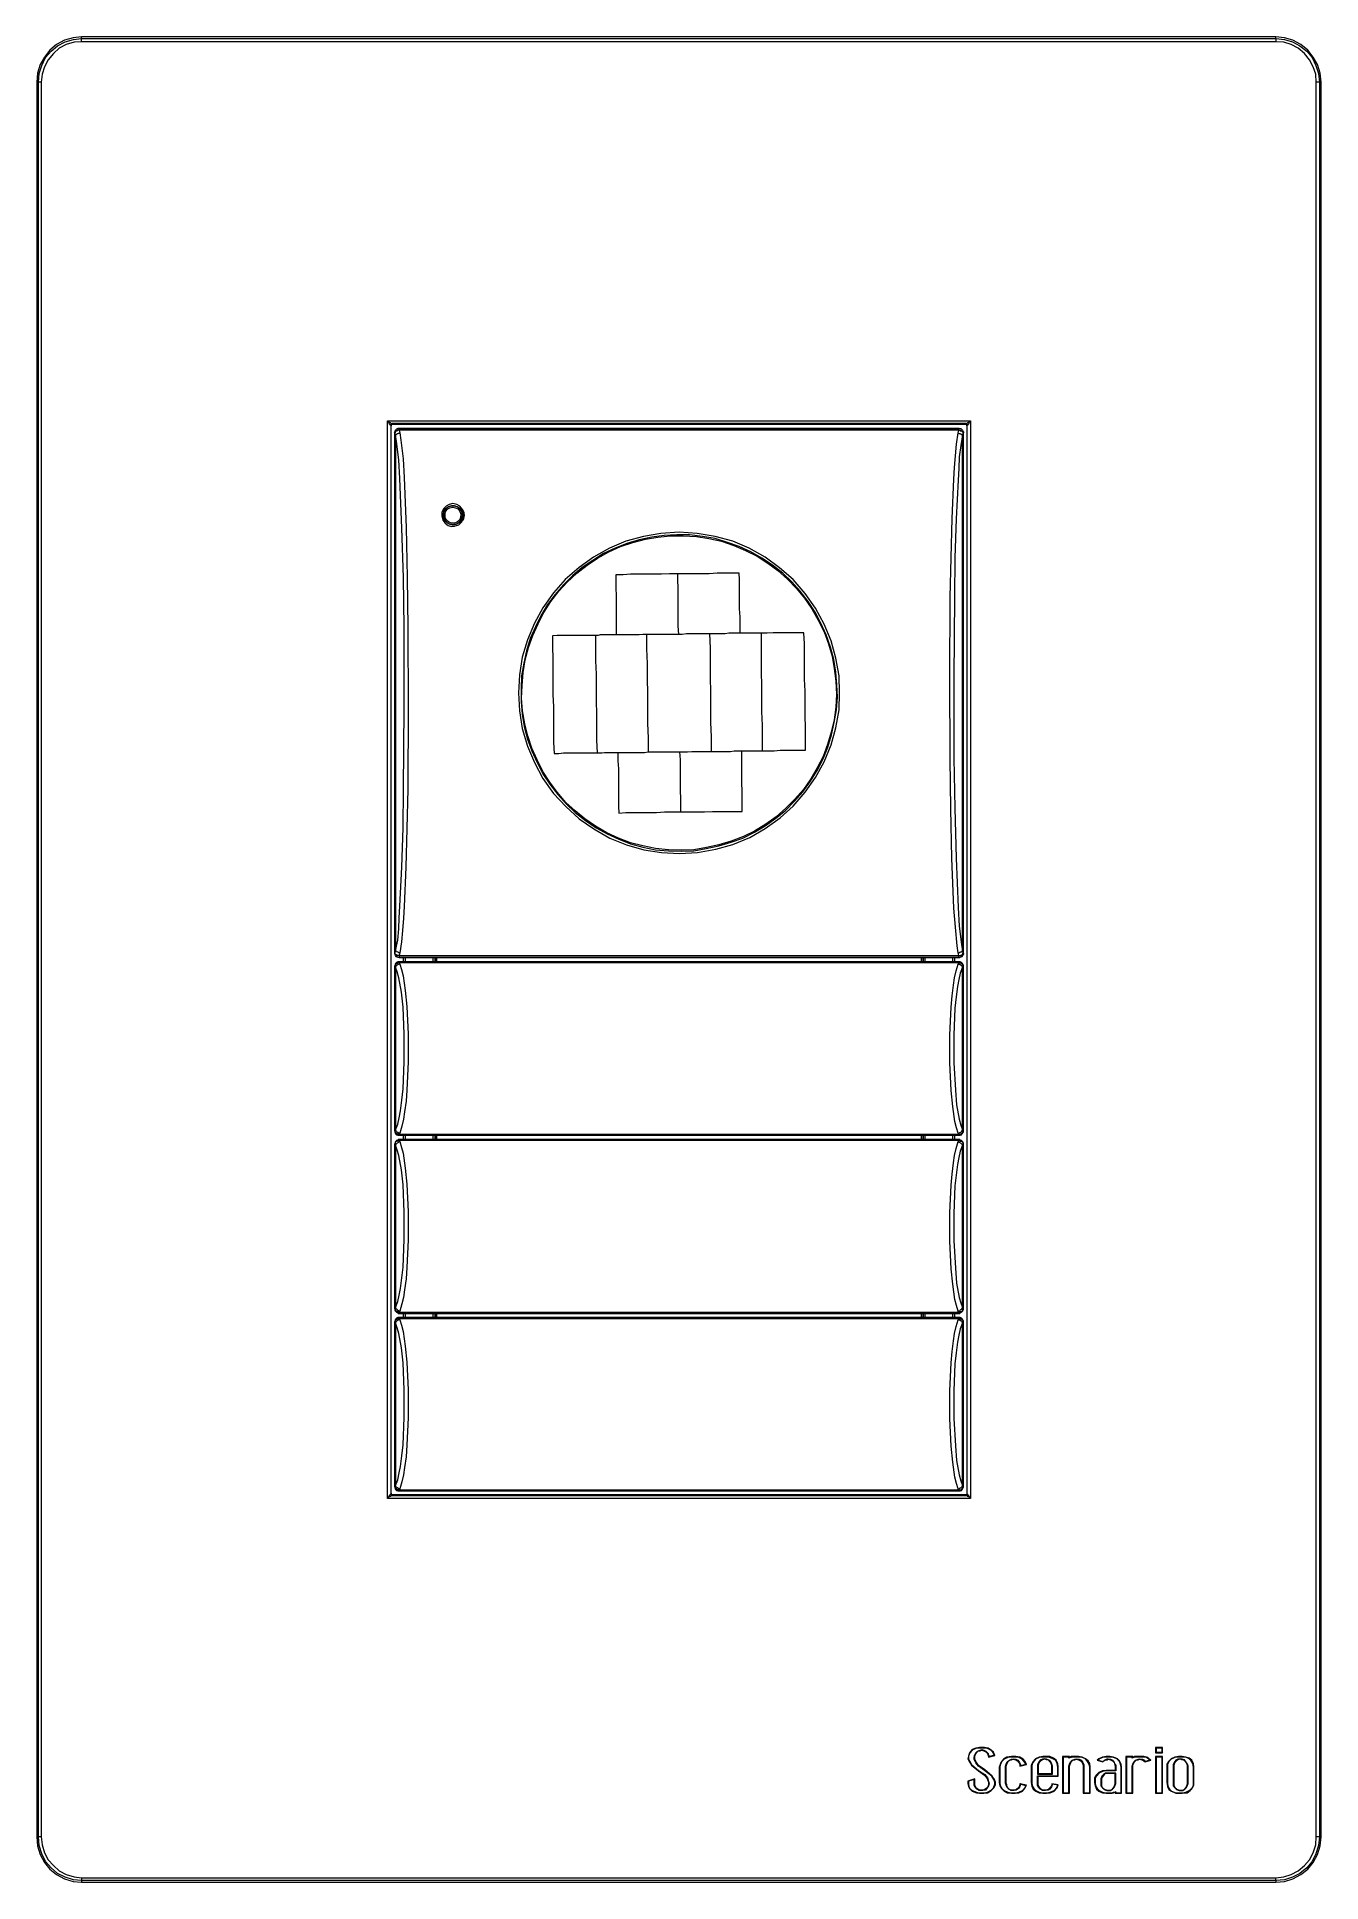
# Model space of a CAD drawing. Header units: centimetres. Extents: x -13.9 to -5.4, y -6.1 to 6.1.
import ezdxf

# ---------------------------------------------------------------- set-up
doc = ezdxf.new("R2010")
doc.units = ezdxf.units.CM
doc.header["$MEASUREMENT"] = 0
doc.layers.add('Camada 1', color=7, linetype='Continuous')

msp = doc.modelspace()

# ---------------------------------------------------------------- linework, layer by layer
at = {"layer": 'Camada 1', "color": 251, "lineweight": 9}
for points, knots in [([(-13.58099, 6.1199), (-13.58099, 6.1199), (-13.63745, 6.11284), (-13.63745, 6.11284), (-13.63745, 6.11284), (-13.69393, 6.09873), (-13.69393, 6.09873), (-13.69393, 6.09873), (-13.74687, 6.07049), (-13.74687, 6.07049), (-13.74687, 6.07049), (-13.79274, 6.03167), (-13.79274, 6.03167), (-13.79274, 6.03167), (-13.82803, 5.9858), (-13.82803, 5.9858), (-13.82803, 5.9858), (-13.85627, 5.93639), (-13.85627, 5.93639), (-13.85627, 5.93639), (-13.87392, 5.87992), (-13.87392, 5.87992), (-13.87392, 5.87992), (-13.87744, 5.81992), (-13.87744, 5.81992)], [0, 0, 0, 0, 0.125, 0.125, 0.125, 0.25, 0.25, 0.25, 0.375, 0.375, 0.375, 0.5, 0.5, 0.5, 0.625, 0.625, 0.625, 0.75, 0.75, 0.75, 0.875, 0.875, 0.875, 1, 1, 1, 1]), ([(-13.86685, 5.81992), (-13.86685, 5.81992), (-13.86332, 5.87639), (-13.86332, 5.87639), (-13.86332, 5.87639), (-13.84567, 5.92932), (-13.84567, 5.92932), (-13.84567, 5.92932), (-13.82097, 5.98226), (-13.82097, 5.98226), (-13.82097, 5.98226), (-13.78215, 6.02461), (-13.78215, 6.02461), (-13.78215, 6.02461), (-13.7398, 6.0599), (-13.7398, 6.0599), (-13.7398, 6.0599), (-13.69039, 6.08813), (-13.69039, 6.08813), (-13.69039, 6.08813), (-13.63393, 6.10225), (-13.63393, 6.10225), (-13.63393, 6.10225), (-13.58099, 6.10931), (-13.58099, 6.10931)], [0, 0, 0, 0, 0.125, 0.125, 0.125, 0.25, 0.25, 0.25, 0.375, 0.375, 0.375, 0.5, 0.5, 0.5, 0.625, 0.625, 0.625, 0.75, 0.75, 0.75, 0.875, 0.875, 0.875, 1, 1, 1, 1]), ([(-13.58099, 6.08813), (-13.58099, 6.08813), (-13.6304, 6.08461), (-13.6304, 6.08461), (-13.6304, 6.08461), (-13.68334, 6.07049), (-13.68334, 6.07049), (-13.68334, 6.07049), (-13.72922, 6.04579), (-13.72922, 6.04579), (-13.72922, 6.04579), (-13.76803, 6.0105), (-13.76803, 6.0105), (-13.76803, 6.0105), (-13.80333, 5.96815), (-13.80333, 5.96815), (-13.80333, 5.96815), (-13.82803, 5.92227), (-13.82803, 5.92227), (-13.82803, 5.92227), (-13.84215, 5.87286), (-13.84215, 5.87286), (-13.84215, 5.87286), (-13.84921, 5.81992), (-13.84921, 5.81992)], [0, 0, 0, 0, 0.125, 0.125, 0.125, 0.25, 0.25, 0.25, 0.375, 0.375, 0.375, 0.5, 0.5, 0.5, 0.625, 0.625, 0.625, 0.75, 0.75, 0.75, 0.875, 0.875, 0.875, 1, 1, 1, 1]), ([(-13.58099, 6.08813), (-13.58099, 6.08813), (-13.58099, 6.09167), (-13.58099, 6.09167), (-13.58099, 6.09167), (-13.58099, 6.0952), (-13.58099, 6.0952), (-13.58099, 6.0952), (-13.58099, 6.09873), (-13.58099, 6.09873), (-13.58099, 6.09873), (-13.58099, 6.10225), (-13.58099, 6.10225), (-13.58099, 6.10225), (-13.58099, 6.10578), (-13.58099, 6.10578), (-13.58099, 6.10578), (-13.58099, 6.10931), (-13.58099, 6.10931)], [0, 0, 0, 0, 0.16666667, 0.16666667, 0.16666667, 0.33333333, 0.33333333, 0.33333333, 0.5, 0.5, 0.5, 0.66666667, 0.66666667, 0.66666667, 0.83333333, 0.83333333, 0.83333333, 1, 1, 1, 1]), ([(-5.3581, 5.81992), (-5.3581, 5.81992), (-5.36516, 5.87992), (-5.36516, 5.87992), (-5.36516, 5.87992), (-5.3828, 5.93639), (-5.3828, 5.93639), (-5.3828, 5.93639), (-5.41105, 5.9858), (-5.41105, 5.9858), (-5.41105, 5.9858), (-5.44633, 6.03167), (-5.44633, 6.03167), (-5.44633, 6.03167), (-5.49221, 6.07049), (-5.49221, 6.07049), (-5.49221, 6.07049), (-5.54515, 6.09873), (-5.54515, 6.09873), (-5.54515, 6.09873), (-5.60162, 6.11284), (-5.60162, 6.11284), (-5.60162, 6.11284), (-5.65808, 6.1199), (-5.65808, 6.1199)], [0, 0, 0, 0, 0.125, 0.125, 0.125, 0.25, 0.25, 0.25, 0.375, 0.375, 0.375, 0.5, 0.5, 0.5, 0.625, 0.625, 0.625, 0.75, 0.75, 0.75, 0.875, 0.875, 0.875, 1, 1, 1, 1]), ([(-5.65808, 6.10931), (-5.65808, 6.10931), (-5.60162, 6.10225), (-5.60162, 6.10225), (-5.60162, 6.10225), (-5.54868, 6.08813), (-5.54868, 6.08813), (-5.54868, 6.08813), (-5.49927, 6.0599), (-5.49927, 6.0599), (-5.49927, 6.0599), (-5.45339, 6.02461), (-5.45339, 6.02461), (-5.45339, 6.02461), (-5.4181, 5.98226), (-5.4181, 5.98226), (-5.4181, 5.98226), (-5.3934, 5.92932), (-5.3934, 5.92932), (-5.3934, 5.92932), (-5.37575, 5.87639), (-5.37575, 5.87639), (-5.37575, 5.87639), (-5.36869, 5.81992), (-5.36869, 5.81992)], [0, 0, 0, 0, 0.125, 0.125, 0.125, 0.25, 0.25, 0.25, 0.375, 0.375, 0.375, 0.5, 0.5, 0.5, 0.625, 0.625, 0.625, 0.75, 0.75, 0.75, 0.875, 0.875, 0.875, 1, 1, 1, 1]), ([(-5.65808, 6.10931), (-5.65808, 6.10931), (-5.65808, 6.10931), (-5.65808, 6.10931), (-5.65808, 6.10931), (-5.65808, 6.10578), (-5.65808, 6.10578), (-5.65808, 6.10578), (-5.65808, 6.10225), (-5.65808, 6.10225), (-5.65808, 6.10225), (-5.65808, 6.09873), (-5.65808, 6.09873), (-5.65808, 6.09873), (-5.65808, 6.0952), (-5.65808, 6.0952), (-5.65808, 6.0952), (-5.65808, 6.09167), (-5.65808, 6.09167), (-5.65808, 6.09167), (-5.65808, 6.08813), (-5.65808, 6.08813)], [0, 0, 0, 0, 0.14285714, 0.14285714, 0.14285714, 0.28571429, 0.28571429, 0.28571429, 0.42857143, 0.42857143, 0.42857143, 0.57142857, 0.57142857, 0.57142857, 0.71428571, 0.71428571, 0.71428571, 0.85714286, 0.85714286, 0.85714286, 1, 1, 1, 1]), ([(-5.38987, 5.81992), (-5.38987, 5.81992), (-5.3934, 5.87286), (-5.3934, 5.87286), (-5.3934, 5.87286), (-5.41105, 5.92227), (-5.41105, 5.92227), (-5.41105, 5.92227), (-5.43574, 5.96815), (-5.43574, 5.96815), (-5.43574, 5.96815), (-5.46751, 6.0105), (-5.46751, 6.0105), (-5.46751, 6.0105), (-5.50985, 6.04579), (-5.50985, 6.04579), (-5.50985, 6.04579), (-5.55573, 6.07049), (-5.55573, 6.07049), (-5.55573, 6.07049), (-5.60514, 6.08461), (-5.60514, 6.08461), (-5.60514, 6.08461), (-5.65808, 6.08813), (-5.65808, 6.08813)], [0, 0, 0, 0, 0.125, 0.125, 0.125, 0.25, 0.25, 0.25, 0.375, 0.375, 0.375, 0.5, 0.5, 0.5, 0.625, 0.625, 0.625, 0.75, 0.75, 0.75, 0.875, 0.875, 0.875, 1, 1, 1, 1]), ([(-13.84921, 5.81992), (-13.84921, 5.81992), (-13.85274, 5.81992), (-13.85274, 5.81992), (-13.85274, 5.81992), (-13.85627, 5.81992), (-13.85627, 5.81992), (-13.85627, 5.81992), (-13.85979, 5.81992), (-13.85979, 5.81992), (-13.85979, 5.81992), (-13.86332, 5.81992), (-13.86332, 5.81992), (-13.86332, 5.81992), (-13.86685, 5.81992), (-13.86685, 5.81992)], [0, 0, 0, 0, 0.2, 0.2, 0.2, 0.4, 0.4, 0.4, 0.6, 0.6, 0.6, 0.8, 0.8, 0.8, 1, 1, 1, 1]), ([(-5.36869, 5.81992), (-5.36869, 5.81992), (-5.36869, 5.81992), (-5.36869, 5.81992), (-5.36869, 5.81992), (-5.37222, 5.81992), (-5.37222, 5.81992), (-5.37222, 5.81992), (-5.37575, 5.81992), (-5.37575, 5.81992), (-5.37575, 5.81992), (-5.37928, 5.81992), (-5.37928, 5.81992), (-5.37928, 5.81992), (-5.3828, 5.81992), (-5.3828, 5.81992), (-5.3828, 5.81992), (-5.38634, 5.81992), (-5.38634, 5.81992), (-5.38634, 5.81992), (-5.38987, 5.81992), (-5.38987, 5.81992)], [0, 0, 0, 0, 0.14285714, 0.14285714, 0.14285714, 0.28571429, 0.28571429, 0.28571429, 0.42857143, 0.42857143, 0.42857143, 0.57142857, 0.57142857, 0.57142857, 0.71428571, 0.71428571, 0.71428571, 0.85714286, 0.85714286, 0.85714286, 1, 1, 1, 1]), ([(-11.53057, 3.54364), (-11.53057, 3.54364), (-11.53057, 3.54364), (-11.53057, 3.54364), (-11.53057, 3.54364), (-11.5341, 3.54364), (-11.5341, 3.54364), (-11.5341, 3.54364), (-11.5341, 3.54716), (-11.5341, 3.54716), (-11.5341, 3.54716), (-11.53763, 3.55069), (-11.53763, 3.55069), (-11.53763, 3.55069), (-11.54115, 3.55775), (-11.54115, 3.55775), (-11.54115, 3.55775), (-11.54468, 3.56128), (-11.54468, 3.56128), (-11.54468, 3.56128), (-11.54821, 3.56834), (-11.54821, 3.56834), (-11.54821, 3.56834), (-11.55174, 3.57187), (-11.55174, 3.57187)], [0, 0, 0, 0, 0.125, 0.125, 0.125, 0.25, 0.25, 0.25, 0.375, 0.375, 0.375, 0.5, 0.5, 0.5, 0.625, 0.625, 0.625, 0.75, 0.75, 0.75, 0.875, 0.875, 0.875, 1, 1, 1, 1]), ([(-11.55174, 3.57187), (-11.55174, 3.57187), (-11.54468, 3.56834), (-11.54468, 3.56834), (-11.54468, 3.56834), (-11.54115, 3.56481), (-11.54115, 3.56481), (-11.54115, 3.56481), (-11.5341, 3.56128), (-11.5341, 3.56128), (-11.5341, 3.56128), (-11.53057, 3.55775), (-11.53057, 3.55775), (-11.53057, 3.55775), (-11.52703, 3.55775), (-11.52703, 3.55775), (-11.52703, 3.55775), (-11.52351, 3.55422), (-11.52351, 3.55422), (-11.52351, 3.55422), (-11.51998, 3.55422), (-11.51998, 3.55422)], [0, 0, 0, 0, 0.14285714, 0.14285714, 0.14285714, 0.28571429, 0.28571429, 0.28571429, 0.42857143, 0.42857143, 0.42857143, 0.57142857, 0.57142857, 0.57142857, 0.71428571, 0.71428571, 0.71428571, 0.85714286, 0.85714286, 0.85714286, 1, 1, 1, 1]), ([(-11.51998, 3.55422), (-11.51998, 3.55422), (-11.52351, 3.55069), (-11.52351, 3.55069), (-11.52351, 3.55069), (-11.52703, 3.55069), (-11.52703, 3.55069), (-11.52703, 3.55069), (-11.53057, 3.54716), (-11.53057, 3.54716), (-11.53057, 3.54716), (-11.53057, 3.54364), (-11.53057, 3.54364)], [0, 0, 0, 0, 0.25, 0.25, 0.25, 0.5, 0.5, 0.5, 0.75, 0.75, 0.75, 1, 1, 1, 1]), ([(-11.51998, 3.55069), (-11.51998, 3.55069), (-11.51998, 3.55069), (-11.51998, 3.55069), (-11.51998, 3.55069), (-11.52351, 3.54716), (-11.52351, 3.54716), (-11.52351, 3.54716), (-11.52703, 3.54716), (-11.52703, 3.54716), (-11.52703, 3.54716), (-11.52703, 3.54364), (-11.52703, 3.54364), (-11.52703, 3.54364), (-11.52703, 3.54011), (-11.52703, 3.54011)], [0, 0, 0, 0, 0.2, 0.2, 0.2, 0.4, 0.4, 0.4, 0.6, 0.6, 0.6, 0.8, 0.8, 0.8, 1, 1, 1, 1]), ([(-7.71557, 3.55422), (-7.71557, 3.55422), (-7.71205, 3.55422), (-7.71205, 3.55422), (-7.71205, 3.55422), (-7.70852, 3.55775), (-7.70852, 3.55775), (-7.70852, 3.55775), (-7.70499, 3.55775), (-7.70499, 3.55775), (-7.70499, 3.55775), (-7.70145, 3.56128), (-7.70145, 3.56128), (-7.70145, 3.56128), (-7.6944, 3.56481), (-7.6944, 3.56481), (-7.6944, 3.56481), (-7.69087, 3.56834), (-7.69087, 3.56834), (-7.69087, 3.56834), (-7.68381, 3.57187), (-7.68381, 3.57187)], [0, 0, 0, 0, 0.14285714, 0.14285714, 0.14285714, 0.28571429, 0.28571429, 0.28571429, 0.42857143, 0.42857143, 0.42857143, 0.57142857, 0.57142857, 0.57142857, 0.71428571, 0.71428571, 0.71428571, 0.85714286, 0.85714286, 0.85714286, 1, 1, 1, 1]), ([(-7.70499, 3.54364), (-7.70499, 3.54364), (-7.70499, 3.54364), (-7.70499, 3.54364), (-7.70499, 3.54364), (-7.70499, 3.54716), (-7.70499, 3.54716), (-7.70499, 3.54716), (-7.70852, 3.55069), (-7.70852, 3.55069), (-7.70852, 3.55069), (-7.71205, 3.55069), (-7.71205, 3.55069), (-7.71205, 3.55069), (-7.71557, 3.55422), (-7.71557, 3.55422)], [0, 0, 0, 0, 0.2, 0.2, 0.2, 0.4, 0.4, 0.4, 0.6, 0.6, 0.6, 0.8, 0.8, 0.8, 1, 1, 1, 1]), ([(-7.70852, 3.54011), (-7.70852, 3.54011), (-7.70852, 3.54011), (-7.70852, 3.54011), (-7.70852, 3.54011), (-7.70852, 3.54364), (-7.70852, 3.54364), (-7.70852, 3.54364), (-7.70852, 3.54716), (-7.70852, 3.54716), (-7.70852, 3.54716), (-7.71205, 3.54716), (-7.71205, 3.54716), (-7.71205, 3.54716), (-7.71557, 3.55069), (-7.71557, 3.55069)], [0, 0, 0, 0, 0.2, 0.2, 0.2, 0.4, 0.4, 0.4, 0.6, 0.6, 0.6, 0.8, 0.8, 0.8, 1, 1, 1, 1]), ([(-7.68381, 3.57187), (-7.68381, 3.57187), (-7.68734, 3.56834), (-7.68734, 3.56834), (-7.68734, 3.56834), (-7.69087, 3.56128), (-7.69087, 3.56128), (-7.69087, 3.56128), (-7.6944, 3.55775), (-7.6944, 3.55775), (-7.6944, 3.55775), (-7.69792, 3.55069), (-7.69792, 3.55069), (-7.69792, 3.55069), (-7.70145, 3.54716), (-7.70145, 3.54716), (-7.70145, 3.54716), (-7.70145, 3.54364), (-7.70145, 3.54364), (-7.70145, 3.54364), (-7.70499, 3.54364), (-7.70499, 3.54364)], [0, 0, 0, 0, 0.14285714, 0.14285714, 0.14285714, 0.28571429, 0.28571429, 0.28571429, 0.42857143, 0.42857143, 0.42857143, 0.57142857, 0.57142857, 0.57142857, 0.71428571, 0.71428571, 0.71428571, 0.85714286, 0.85714286, 0.85714286, 1, 1, 1, 1]), ([(-11.50513, 3.49288), (-11.50513, 3.49288), (-11.5016, 3.49994), (-11.5016, 3.49994), (-11.5016, 3.49994), (-11.5016, 3.50347), (-11.5016, 3.50347), (-11.5016, 3.50347), (-11.49807, 3.51052), (-11.49807, 3.51052), (-11.49807, 3.51052), (-11.49455, 3.51405), (-11.49455, 3.51405), (-11.49455, 3.51405), (-11.49102, 3.51758), (-11.49102, 3.51758), (-11.49102, 3.51758), (-11.48396, 3.5211), (-11.48396, 3.5211), (-11.48396, 3.5211), (-11.48043, 3.5211), (-11.48043, 3.5211), (-11.48043, 3.5211), (-11.47338, 3.52463), (-11.47338, 3.52463)], [0, 0, 0, 0, 0.125, 0.125, 0.125, 0.25, 0.25, 0.25, 0.375, 0.375, 0.375, 0.5, 0.5, 0.5, 0.625, 0.625, 0.625, 0.75, 0.75, 0.75, 0.875, 0.875, 0.875, 1, 1, 1, 1]), ([(-11.47338, 3.5211), (-11.47338, 3.5211), (-11.48043, 3.5211), (-11.48043, 3.5211), (-11.48043, 3.5211), (-11.48396, 3.5211), (-11.48396, 3.5211), (-11.48396, 3.5211), (-11.49102, 3.51758), (-11.49102, 3.51758), (-11.49102, 3.51758), (-11.49455, 3.51405), (-11.49455, 3.51405), (-11.49455, 3.51405), (-11.49807, 3.51052), (-11.49807, 3.51052), (-11.49807, 3.51052), (-11.5016, 3.50347), (-11.5016, 3.50347), (-11.5016, 3.50347), (-11.5016, 3.49994), (-11.5016, 3.49994), (-11.5016, 3.49994), (-11.5016, 3.49288), (-11.5016, 3.49288)], [0, 0, 0, 0, 0.125, 0.125, 0.125, 0.25, 0.25, 0.25, 0.375, 0.375, 0.375, 0.5, 0.5, 0.5, 0.625, 0.625, 0.625, 0.75, 0.75, 0.75, 0.875, 0.875, 0.875, 1, 1, 1, 1]), ([(-11.47338, 3.51052), (-11.47338, 3.51052), (-11.48043, 3.51052), (-11.48043, 3.51052), (-11.48043, 3.51052), (-11.48396, 3.50699), (-11.48396, 3.50699), (-11.48396, 3.50699), (-11.49102, 3.50699), (-11.49102, 3.50699), (-11.49102, 3.50699), (-11.49455, 3.50347), (-11.49455, 3.50347), (-11.49455, 3.50347), (-11.49807, 3.49994), (-11.49807, 3.49994), (-11.49807, 3.49994), (-11.5016, 3.49994), (-11.5016, 3.49994), (-11.5016, 3.49994), (-11.5016, 3.49641), (-11.5016, 3.49641), (-11.5016, 3.49641), (-11.5016, 3.49288), (-11.5016, 3.49288)], [0, 0, 0, 0, 0.125, 0.125, 0.125, 0.25, 0.25, 0.25, 0.375, 0.375, 0.375, 0.5, 0.5, 0.5, 0.625, 0.625, 0.625, 0.75, 0.75, 0.75, 0.875, 0.875, 0.875, 1, 1, 1, 1]), ([(-11.47338, 3.51052), (-11.47338, 3.51052), (-11.48043, 3.51052), (-11.48043, 3.51052), (-11.48043, 3.51052), (-11.48396, 3.51052), (-11.48396, 3.51052), (-11.48396, 3.51052), (-11.49102, 3.50699), (-11.49102, 3.50699), (-11.49102, 3.50699), (-11.49455, 3.50699), (-11.49455, 3.50699), (-11.49455, 3.50699), (-11.49807, 3.50347), (-11.49807, 3.50347), (-11.49807, 3.50347), (-11.5016, 3.49994), (-11.5016, 3.49994), (-11.5016, 3.49994), (-11.5016, 3.49641), (-11.5016, 3.49641), (-11.5016, 3.49641), (-11.5016, 3.49288), (-11.5016, 3.49288)], [0, 0, 0, 0, 0.125, 0.125, 0.125, 0.25, 0.25, 0.25, 0.375, 0.375, 0.375, 0.5, 0.5, 0.5, 0.625, 0.625, 0.625, 0.75, 0.75, 0.75, 0.875, 0.875, 0.875, 1, 1, 1, 1]), ([(-11.46985, 3.49288), (-11.46985, 3.49288), (-11.47691, 3.48935), (-11.47691, 3.48935), (-11.47691, 3.48935), (-11.48043, 3.48935), (-11.48043, 3.48935), (-11.48043, 3.48935), (-11.48396, 3.48583), (-11.48396, 3.48583), (-11.48396, 3.48583), (-11.48749, 3.48583), (-11.48749, 3.48583), (-11.48749, 3.48583), (-11.49102, 3.4823), (-11.49102, 3.4823), (-11.49102, 3.4823), (-11.49455, 3.4823), (-11.49455, 3.4823), (-11.49455, 3.4823), (-11.49455, 3.47877), (-11.49455, 3.47877), (-11.49455, 3.47877), (-11.49807, 3.47877), (-11.49807, 3.47877)], [0, 0, 0, 0, 0.125, 0.125, 0.125, 0.25, 0.25, 0.25, 0.375, 0.375, 0.375, 0.5, 0.5, 0.5, 0.625, 0.625, 0.625, 0.75, 0.75, 0.75, 0.875, 0.875, 0.875, 1, 1, 1, 1]), ([(-11.49807, 0.05683), (-11.49807, 0.05683), (-11.48396, 0.12738), (-11.48396, 0.12738), (-11.48396, 0.12738), (-11.47691, 0.20147), (-11.47691, 0.20147), (-11.47691, 0.20147), (-11.47338, 0.27555), (-11.47338, 0.27555), (-11.47338, 0.27555), (-11.46985, 0.35316), (-11.46985, 0.35316), (-11.46985, 0.35316), (-11.45574, 0.61069), (-11.45574, 0.61069), (-11.45574, 0.61069), (-11.44869, 0.87174), (-11.44869, 0.87174), (-11.44869, 0.87174), (-11.44516, 1.12927), (-11.44516, 1.12927), (-11.44516, 1.12927), (-11.44163, 1.66549), (-11.44163, 1.66549), (-11.44163, 1.66549), (-11.44163, 2.20171), (-11.44163, 2.20171), (-11.44163, 2.20171), (-11.44516, 2.53333), (-11.44516, 2.53333), (-11.44516, 2.53333), (-11.45574, 2.86141), (-11.45574, 2.86141), (-11.45574, 2.86141), (-11.46985, 3.18949), (-11.46985, 3.18949), (-11.46985, 3.18949), (-11.47691, 3.31296), (-11.47691, 3.31296), (-11.47691, 3.31296), (-11.49102, 3.43644), (-11.49102, 3.43644), (-11.49102, 3.43644), (-11.49807, 3.47877), (-11.49807, 3.47877)], [0, 0, 0, 0, 0.06666667, 0.06666667, 0.06666667, 0.13333333, 0.13333333, 0.13333333, 0.2, 0.2, 0.2, 0.26666667, 0.26666667, 0.26666667, 0.33333333, 0.33333333, 0.33333333, 0.4, 0.4, 0.4, 0.46666667, 0.46666667, 0.46666667, 0.53333333, 0.53333333, 0.53333333, 0.6, 0.6, 0.6, 0.66666667, 0.66666667, 0.66666667, 0.73333333, 0.73333333, 0.73333333, 0.8, 0.8, 0.8, 0.86666667, 0.86666667, 0.86666667, 0.93333333, 0.93333333, 0.93333333, 1, 1, 1, 1]), ([(-11.47338, 3.5211), (-11.47338, 3.5211), (-11.47338, 3.5211), (-11.47338, 3.5211), (-11.47338, 3.5211), (-11.47338, 3.51758), (-11.47338, 3.51758), (-11.47338, 3.51758), (-11.47338, 3.51405), (-11.47338, 3.51405), (-11.47338, 3.51405), (-11.47338, 3.51052), (-11.47338, 3.51052)], [0, 0, 0, 0, 0.25, 0.25, 0.25, 0.5, 0.5, 0.5, 0.75, 0.75, 0.75, 1, 1, 1, 1]), ([(-11.46985, 3.49288), (-11.46985, 3.49288), (-11.4628, 3.44349), (-11.4628, 3.44349), (-11.4628, 3.44349), (-11.44869, 3.32002), (-11.44869, 3.32002), (-11.44869, 3.32002), (-11.44163, 3.19655), (-11.44163, 3.19655), (-11.44163, 3.19655), (-11.42752, 2.86494), (-11.42752, 2.86494), (-11.42752, 2.86494), (-11.42046, 2.53333), (-11.42046, 2.53333), (-11.42046, 2.53333), (-11.41694, 2.20171), (-11.41694, 2.20171), (-11.41694, 2.20171), (-11.41341, 1.66549), (-11.41341, 1.66549), (-11.41341, 1.66549), (-11.41694, 1.12927), (-11.41694, 1.12927), (-11.41694, 1.12927), (-11.42399, 0.86821), (-11.42399, 0.86821), (-11.42399, 0.86821), (-11.43105, 0.61069), (-11.43105, 0.61069), (-11.43105, 0.61069), (-11.44163, 0.34963), (-11.44163, 0.34963), (-11.44163, 0.34963), (-11.44516, 0.27202), (-11.44516, 0.27202), (-11.44516, 0.27202), (-11.45221, 0.19088), (-11.45221, 0.19088), (-11.45221, 0.19088), (-11.45927, 0.1168), (-11.45927, 0.1168), (-11.45927, 0.1168), (-11.46985, 0.04272), (-11.46985, 0.04272)], [0, 0, 0, 0, 0.06666667, 0.06666667, 0.06666667, 0.13333333, 0.13333333, 0.13333333, 0.2, 0.2, 0.2, 0.26666667, 0.26666667, 0.26666667, 0.33333333, 0.33333333, 0.33333333, 0.4, 0.4, 0.4, 0.46666667, 0.46666667, 0.46666667, 0.53333333, 0.53333333, 0.53333333, 0.6, 0.6, 0.6, 0.66666667, 0.66666667, 0.66666667, 0.73333333, 0.73333333, 0.73333333, 0.8, 0.8, 0.8, 0.86666667, 0.86666667, 0.86666667, 0.93333333, 0.93333333, 0.93333333, 1, 1, 1, 1]), ([(-7.76569, 0.04272), (-7.76569, 0.04272), (-7.77274, 0.08858), (-7.77274, 0.08858), (-7.77274, 0.08858), (-7.78332, 0.21205), (-7.78332, 0.21205), (-7.78332, 0.21205), (-7.79391, 0.33905), (-7.79391, 0.33905), (-7.79391, 0.33905), (-7.80802, 0.67066), (-7.80802, 0.67066), (-7.80802, 0.67066), (-7.81507, 0.99874), (-7.81507, 0.99874), (-7.81507, 0.99874), (-7.8186, 1.33035), (-7.8186, 1.33035), (-7.8186, 1.33035), (-7.82213, 1.86658), (-7.82213, 1.86658), (-7.82213, 1.86658), (-7.8186, 2.4028), (-7.8186, 2.4028), (-7.8186, 2.4028), (-7.81155, 2.66385), (-7.81155, 2.66385), (-7.81155, 2.66385), (-7.80449, 2.92491), (-7.80449, 2.92491), (-7.80449, 2.92491), (-7.79391, 3.18597), (-7.79391, 3.18597), (-7.79391, 3.18597), (-7.79038, 3.26358), (-7.79038, 3.26358), (-7.79038, 3.26358), (-7.78332, 3.34119), (-7.78332, 3.34119), (-7.78332, 3.34119), (-7.77627, 3.4188), (-7.77627, 3.4188), (-7.77627, 3.4188), (-7.76569, 3.49288), (-7.76569, 3.49288)], [0, 0, 0, 0, 0.06666667, 0.06666667, 0.06666667, 0.13333333, 0.13333333, 0.13333333, 0.2, 0.2, 0.2, 0.26666667, 0.26666667, 0.26666667, 0.33333333, 0.33333333, 0.33333333, 0.4, 0.4, 0.4, 0.46666667, 0.46666667, 0.46666667, 0.53333333, 0.53333333, 0.53333333, 0.6, 0.6, 0.6, 0.66666667, 0.66666667, 0.66666667, 0.73333333, 0.73333333, 0.73333333, 0.8, 0.8, 0.8, 0.86666667, 0.86666667, 0.86666667, 0.93333333, 0.93333333, 0.93333333, 1, 1, 1, 1]), ([(-7.73746, 3.47877), (-7.73746, 3.47877), (-7.74805, 3.40821), (-7.74805, 3.40821), (-7.74805, 3.40821), (-7.75863, 3.33413), (-7.75863, 3.33413), (-7.75863, 3.33413), (-7.76216, 3.25652), (-7.76216, 3.25652), (-7.76216, 3.25652), (-7.76569, 3.17891), (-7.76569, 3.17891), (-7.76569, 3.17891), (-7.7798, 2.92138), (-7.7798, 2.92138), (-7.7798, 2.92138), (-7.78685, 2.66385), (-7.78685, 2.66385), (-7.78685, 2.66385), (-7.79038, 2.4028), (-7.79038, 2.4028), (-7.79038, 2.4028), (-7.79391, 1.86658), (-7.79391, 1.86658), (-7.79391, 1.86658), (-7.79391, 1.33388), (-7.79391, 1.33388), (-7.79391, 1.33388), (-7.78685, 1.00227), (-7.78685, 1.00227), (-7.78685, 1.00227), (-7.7798, 0.67066), (-7.7798, 0.67066), (-7.7798, 0.67066), (-7.76569, 0.34258), (-7.76569, 0.34258), (-7.76569, 0.34258), (-7.75863, 0.2191), (-7.75863, 0.2191), (-7.75863, 0.2191), (-7.74452, 0.09916), (-7.74452, 0.09916), (-7.74452, 0.09916), (-7.73746, 0.05683), (-7.73746, 0.05683)], [0, 0, 0, 0, 0.06666667, 0.06666667, 0.06666667, 0.13333333, 0.13333333, 0.13333333, 0.2, 0.2, 0.2, 0.26666667, 0.26666667, 0.26666667, 0.33333333, 0.33333333, 0.33333333, 0.4, 0.4, 0.4, 0.46666667, 0.46666667, 0.46666667, 0.53333333, 0.53333333, 0.53333333, 0.6, 0.6, 0.6, 0.66666667, 0.66666667, 0.66666667, 0.73333333, 0.73333333, 0.73333333, 0.8, 0.8, 0.8, 0.86666667, 0.86666667, 0.86666667, 0.93333333, 0.93333333, 0.93333333, 1, 1, 1, 1]), ([(-7.76569, 3.49288), (-7.76569, 3.49288), (-7.75863, 3.48935), (-7.75863, 3.48935), (-7.75863, 3.48935), (-7.7551, 3.48935), (-7.7551, 3.48935), (-7.7551, 3.48935), (-7.75157, 3.48583), (-7.75157, 3.48583), (-7.75157, 3.48583), (-7.74805, 3.48583), (-7.74805, 3.48583), (-7.74805, 3.48583), (-7.74452, 3.4823), (-7.74452, 3.4823), (-7.74452, 3.4823), (-7.74099, 3.4823), (-7.74099, 3.4823), (-7.74099, 3.4823), (-7.73746, 3.47877), (-7.73746, 3.47877)], [0, 0, 0, 0, 0.14285714, 0.14285714, 0.14285714, 0.28571429, 0.28571429, 0.28571429, 0.42857143, 0.42857143, 0.42857143, 0.57142857, 0.57142857, 0.57142857, 0.71428571, 0.71428571, 0.71428571, 0.85714286, 0.85714286, 0.85714286, 1, 1, 1, 1]), ([(-7.76216, 3.52463), (-7.76216, 3.52463), (-7.7551, 3.5211), (-7.7551, 3.5211), (-7.7551, 3.5211), (-7.74805, 3.5211), (-7.74805, 3.5211), (-7.74805, 3.5211), (-7.74452, 3.51758), (-7.74452, 3.51758), (-7.74452, 3.51758), (-7.74099, 3.51405), (-7.74099, 3.51405), (-7.74099, 3.51405), (-7.73746, 3.51052), (-7.73746, 3.51052), (-7.73746, 3.51052), (-7.73394, 3.50347), (-7.73394, 3.50347), (-7.73394, 3.50347), (-7.73041, 3.49994), (-7.73041, 3.49994), (-7.73041, 3.49994), (-7.73041, 3.49288), (-7.73041, 3.49288)], [0, 0, 0, 0, 0.125, 0.125, 0.125, 0.25, 0.25, 0.25, 0.375, 0.375, 0.375, 0.5, 0.5, 0.5, 0.625, 0.625, 0.625, 0.75, 0.75, 0.75, 0.875, 0.875, 0.875, 1, 1, 1, 1]), ([(-7.76216, 3.5211), (-7.76216, 3.5211), (-7.7551, 3.5211), (-7.7551, 3.5211), (-7.7551, 3.5211), (-7.75157, 3.5211), (-7.75157, 3.5211), (-7.75157, 3.5211), (-7.74452, 3.51758), (-7.74452, 3.51758), (-7.74452, 3.51758), (-7.74099, 3.51405), (-7.74099, 3.51405), (-7.74099, 3.51405), (-7.73746, 3.51052), (-7.73746, 3.51052), (-7.73746, 3.51052), (-7.73394, 3.50347), (-7.73394, 3.50347), (-7.73394, 3.50347), (-7.73394, 3.49994), (-7.73394, 3.49994), (-7.73394, 3.49994), (-7.73394, 3.49288), (-7.73394, 3.49288)], [0, 0, 0, 0, 0.125, 0.125, 0.125, 0.25, 0.25, 0.25, 0.375, 0.375, 0.375, 0.5, 0.5, 0.5, 0.625, 0.625, 0.625, 0.75, 0.75, 0.75, 0.875, 0.875, 0.875, 1, 1, 1, 1]), ([(-7.76216, 3.51052), (-7.76216, 3.51052), (-7.76216, 3.51405), (-7.76216, 3.51405), (-7.76216, 3.51405), (-7.76216, 3.51758), (-7.76216, 3.51758), (-7.76216, 3.51758), (-7.76216, 3.5211), (-7.76216, 3.5211)], [0, 0, 0, 0, 0.33333333, 0.33333333, 0.33333333, 0.66666667, 0.66666667, 0.66666667, 1, 1, 1, 1]), ([(-7.76216, 3.51052), (-7.76216, 3.51052), (-7.7551, 3.51052), (-7.7551, 3.51052), (-7.7551, 3.51052), (-7.75157, 3.50699), (-7.75157, 3.50699), (-7.75157, 3.50699), (-7.74452, 3.50699), (-7.74452, 3.50699), (-7.74452, 3.50699), (-7.74099, 3.50347), (-7.74099, 3.50347), (-7.74099, 3.50347), (-7.73746, 3.49994), (-7.73746, 3.49994), (-7.73746, 3.49994), (-7.73394, 3.49994), (-7.73394, 3.49994), (-7.73394, 3.49994), (-7.73394, 3.49641), (-7.73394, 3.49641), (-7.73394, 3.49641), (-7.73394, 3.49288), (-7.73394, 3.49288)], [0, 0, 0, 0, 0.125, 0.125, 0.125, 0.25, 0.25, 0.25, 0.375, 0.375, 0.375, 0.5, 0.5, 0.5, 0.625, 0.625, 0.625, 0.75, 0.75, 0.75, 0.875, 0.875, 0.875, 1, 1, 1, 1]), ([(-7.76216, 3.51052), (-7.76216, 3.51052), (-7.7551, 3.51052), (-7.7551, 3.51052), (-7.7551, 3.51052), (-7.75157, 3.51052), (-7.75157, 3.51052), (-7.75157, 3.51052), (-7.74452, 3.50699), (-7.74452, 3.50699), (-7.74452, 3.50699), (-7.74099, 3.50699), (-7.74099, 3.50699), (-7.74099, 3.50699), (-7.73746, 3.50347), (-7.73746, 3.50347), (-7.73746, 3.50347), (-7.73394, 3.49994), (-7.73394, 3.49994), (-7.73394, 3.49994), (-7.73394, 3.49641), (-7.73394, 3.49641), (-7.73394, 3.49641), (-7.73394, 3.49288), (-7.73394, 3.49288)], [0, 0, 0, 0, 0.125, 0.125, 0.125, 0.25, 0.25, 0.25, 0.375, 0.375, 0.375, 0.5, 0.5, 0.5, 0.625, 0.625, 0.625, 0.75, 0.75, 0.75, 0.875, 0.875, 0.875, 1, 1, 1, 1]), ([(-11.04299, 2.94608), (-11.04299, 2.94608), (-11.04652, 2.92138), (-11.04652, 2.92138), (-11.04652, 2.92138), (-11.06063, 2.90022), (-11.06063, 2.90022), (-11.06063, 2.90022), (-11.07827, 2.88258), (-11.07827, 2.88258), (-11.07827, 2.88258), (-11.10296, 2.87552), (-11.10296, 2.87552), (-11.10296, 2.87552), (-11.12766, 2.87199), (-11.12766, 2.87199), (-11.12766, 2.87199), (-11.14882, 2.87905), (-11.14882, 2.87905), (-11.14882, 2.87905), (-11.16999, 2.89316), (-11.16999, 2.89316), (-11.16999, 2.89316), (-11.1841, 2.91433), (-11.1841, 2.91433), (-11.1841, 2.91433), (-11.19116, 2.93902), (-11.19116, 2.93902), (-11.19116, 2.93902), (-11.19116, 2.96372), (-11.19116, 2.96372), (-11.19116, 2.96372), (-11.18057, 2.98841), (-11.18057, 2.98841), (-11.18057, 2.98841), (-11.16293, 3.00605), (-11.16293, 3.00605), (-11.16293, 3.00605), (-11.14177, 3.01663), (-11.14177, 3.01663), (-11.14177, 3.01663), (-11.11707, 3.02369), (-11.11707, 3.02369), (-11.11707, 3.02369), (-11.09238, 3.01663), (-11.09238, 3.01663), (-11.09238, 3.01663), (-11.07121, 3.00605), (-11.07121, 3.00605), (-11.07121, 3.00605), (-11.05357, 2.98488), (-11.05357, 2.98488), (-11.05357, 2.98488), (-11.04299, 2.96372), (-11.04299, 2.96372), (-11.04299, 2.96372), (-11.04299, 2.94608), (-11.04299, 2.94608)], [0, 0, 0, 0, 0.05263158, 0.05263158, 0.05263158, 0.10526316, 0.10526316, 0.10526316, 0.15789474, 0.15789474, 0.15789474, 0.21052632, 0.21052632, 0.21052632, 0.26315789, 0.26315789, 0.26315789, 0.31578947, 0.31578947, 0.31578947, 0.36842105, 0.36842105, 0.36842105, 0.42105263, 0.42105263, 0.42105263, 0.47368421, 0.47368421, 0.47368421, 0.52631579, 0.52631579, 0.52631579, 0.57894737, 0.57894737, 0.57894737, 0.63157895, 0.63157895, 0.63157895, 0.68421053, 0.68421053, 0.68421053, 0.73684211, 0.73684211, 0.73684211, 0.78947368, 0.78947368, 0.78947368, 0.84210526, 0.84210526, 0.84210526, 0.89473684, 0.89473684, 0.89473684, 0.94736842, 0.94736842, 0.94736842, 1, 1, 1, 1]), ([(-11.11707, 2.88258), (-11.11707, 2.88258), (-11.13824, 2.8861), (-11.13824, 2.8861), (-11.13824, 2.8861), (-11.15588, 2.89669), (-11.15588, 2.89669), (-11.15588, 2.89669), (-11.16999, 2.9108), (-11.16999, 2.9108), (-11.16999, 2.9108), (-11.18057, 2.93196), (-11.18057, 2.93196), (-11.18057, 2.93196), (-11.18057, 2.95313), (-11.18057, 2.95313), (-11.18057, 2.95313), (-11.17705, 2.9743), (-11.17705, 2.9743), (-11.17705, 2.9743), (-11.16293, 2.98841), (-11.16293, 2.98841), (-11.16293, 2.98841), (-11.14882, 3.00252), (-11.14882, 3.00252), (-11.14882, 3.00252), (-11.12766, 3.00958), (-11.12766, 3.00958), (-11.12766, 3.00958), (-11.10649, 3.00958), (-11.10649, 3.00958), (-11.10649, 3.00958), (-11.08885, 3.00252), (-11.08885, 3.00252), (-11.08885, 3.00252), (-11.07121, 2.98841), (-11.07121, 2.98841), (-11.07121, 2.98841), (-11.06063, 2.9743), (-11.06063, 2.9743), (-11.06063, 2.9743), (-11.05357, 2.95313), (-11.05357, 2.95313), (-11.05357, 2.95313), (-11.0571, 2.93196), (-11.0571, 2.93196), (-11.0571, 2.93196), (-11.06416, 2.9108), (-11.06416, 2.9108), (-11.06416, 2.9108), (-11.07827, 2.89669), (-11.07827, 2.89669), (-11.07827, 2.89669), (-11.09591, 2.8861), (-11.09591, 2.8861), (-11.09591, 2.8861), (-11.11707, 2.88258), (-11.11707, 2.88258)], [0, 0, 0, 0, 0.05263158, 0.05263158, 0.05263158, 0.10526316, 0.10526316, 0.10526316, 0.15789474, 0.15789474, 0.15789474, 0.21052632, 0.21052632, 0.21052632, 0.26315789, 0.26315789, 0.26315789, 0.31578947, 0.31578947, 0.31578947, 0.36842105, 0.36842105, 0.36842105, 0.42105263, 0.42105263, 0.42105263, 0.47368421, 0.47368421, 0.47368421, 0.52631579, 0.52631579, 0.52631579, 0.57894737, 0.57894737, 0.57894737, 0.63157895, 0.63157895, 0.63157895, 0.68421053, 0.68421053, 0.68421053, 0.73684211, 0.73684211, 0.73684211, 0.78947368, 0.78947368, 0.78947368, 0.84210526, 0.84210526, 0.84210526, 0.89473684, 0.89473684, 0.89473684, 0.94736842, 0.94736842, 0.94736842, 1, 1, 1, 1]), ([(-11.11707, 2.88258), (-11.11707, 2.88258), (-11.09591, 2.8861), (-11.09591, 2.8861), (-11.09591, 2.8861), (-11.07827, 2.89669), (-11.07827, 2.89669), (-11.07827, 2.89669), (-11.06416, 2.9108), (-11.06416, 2.9108), (-11.06416, 2.9108), (-11.05357, 2.93196), (-11.05357, 2.93196), (-11.05357, 2.93196), (-11.05357, 2.95313), (-11.05357, 2.95313), (-11.05357, 2.95313), (-11.0571, 2.9743), (-11.0571, 2.9743), (-11.0571, 2.9743), (-11.07121, 2.99194), (-11.07121, 2.99194), (-11.07121, 2.99194), (-11.08532, 3.00252), (-11.08532, 3.00252), (-11.08532, 3.00252), (-11.10649, 3.00958), (-11.10649, 3.00958), (-11.10649, 3.00958), (-11.12766, 3.00958), (-11.12766, 3.00958), (-11.12766, 3.00958), (-11.14882, 3.00252), (-11.14882, 3.00252), (-11.14882, 3.00252), (-11.16646, 2.99194), (-11.16646, 2.99194), (-11.16646, 2.99194), (-11.17705, 2.9743), (-11.17705, 2.9743), (-11.17705, 2.9743), (-11.18057, 2.95313), (-11.18057, 2.95313), (-11.18057, 2.95313), (-11.18057, 2.93196), (-11.18057, 2.93196), (-11.18057, 2.93196), (-11.17352, 2.9108), (-11.17352, 2.9108), (-11.17352, 2.9108), (-11.15588, 2.89669), (-11.15588, 2.89669), (-11.15588, 2.89669), (-11.13824, 2.8861), (-11.13824, 2.8861), (-11.13824, 2.8861), (-11.11707, 2.88258), (-11.11707, 2.88258)], [0, 0, 0, 0, 0.05263158, 0.05263158, 0.05263158, 0.10526316, 0.10526316, 0.10526316, 0.15789474, 0.15789474, 0.15789474, 0.21052632, 0.21052632, 0.21052632, 0.26315789, 0.26315789, 0.26315789, 0.31578947, 0.31578947, 0.31578947, 0.36842105, 0.36842105, 0.36842105, 0.42105263, 0.42105263, 0.42105263, 0.47368421, 0.47368421, 0.47368421, 0.52631579, 0.52631579, 0.52631579, 0.57894737, 0.57894737, 0.57894737, 0.63157895, 0.63157895, 0.63157895, 0.68421053, 0.68421053, 0.68421053, 0.73684211, 0.73684211, 0.73684211, 0.78947368, 0.78947368, 0.78947368, 0.84210526, 0.84210526, 0.84210526, 0.89473684, 0.89473684, 0.89473684, 0.94736842, 0.94736842, 0.94736842, 1, 1, 1, 1]), ([(-11.11707, 2.99899), (-11.11707, 2.99899), (-11.13824, 2.99546), (-11.13824, 2.99546), (-11.13824, 2.99546), (-11.15235, 2.98841), (-11.15235, 2.98841), (-11.15235, 2.98841), (-11.16646, 2.97077), (-11.16646, 2.97077), (-11.16646, 2.97077), (-11.16999, 2.95313), (-11.16999, 2.95313), (-11.16999, 2.95313), (-11.16999, 2.93196), (-11.16999, 2.93196), (-11.16999, 2.93196), (-11.15941, 2.91433), (-11.15941, 2.91433), (-11.15941, 2.91433), (-11.1453, 2.90022), (-11.1453, 2.90022), (-11.1453, 2.90022), (-11.12766, 2.89316), (-11.12766, 2.89316), (-11.12766, 2.89316), (-11.10649, 2.89316), (-11.10649, 2.89316), (-11.10649, 2.89316), (-11.08885, 2.90022), (-11.08885, 2.90022), (-11.08885, 2.90022), (-11.07474, 2.91433), (-11.07474, 2.91433), (-11.07474, 2.91433), (-11.06769, 2.93196), (-11.06769, 2.93196), (-11.06769, 2.93196), (-11.06416, 2.95313), (-11.06416, 2.95313), (-11.06416, 2.95313), (-11.07121, 2.97077), (-11.07121, 2.97077), (-11.07121, 2.97077), (-11.0818, 2.98841), (-11.0818, 2.98841), (-11.0818, 2.98841), (-11.09944, 2.99546), (-11.09944, 2.99546), (-11.09944, 2.99546), (-11.11707, 2.99899), (-11.11707, 2.99899)], [0, 0, 0, 0, 0.05882353, 0.05882353, 0.05882353, 0.11764706, 0.11764706, 0.11764706, 0.17647059, 0.17647059, 0.17647059, 0.23529412, 0.23529412, 0.23529412, 0.29411765, 0.29411765, 0.29411765, 0.35294118, 0.35294118, 0.35294118, 0.41176471, 0.41176471, 0.41176471, 0.47058824, 0.47058824, 0.47058824, 0.52941176, 0.52941176, 0.52941176, 0.58823529, 0.58823529, 0.58823529, 0.64705882, 0.64705882, 0.64705882, 0.70588235, 0.70588235, 0.70588235, 0.76470588, 0.76470588, 0.76470588, 0.82352941, 0.82352941, 0.82352941, 0.88235294, 0.88235294, 0.88235294, 0.94117647, 0.94117647, 0.94117647, 1, 1, 1, 1]), ([(-11.04652, 2.96724), (-11.04652, 2.96724), (-11.04299, 2.94608), (-11.04299, 2.94608), (-11.04299, 2.94608), (-11.04652, 2.92491), (-11.04652, 2.92491), (-11.04652, 2.92491), (-11.05005, 2.91433), (-11.05005, 2.91433)], [0, 0, 0, 0, 0.33333333, 0.33333333, 0.33333333, 0.66666667, 0.66666667, 0.66666667, 1, 1, 1, 1]), ([(-10.68316, 1.7678), (-10.68316, 1.7678), (-10.6761, 1.88774), (-10.6761, 1.88774), (-10.6761, 1.88774), (-10.65846, 2.00416), (-10.65846, 2.00416), (-10.65846, 2.00416), (-10.62319, 2.12058), (-10.62319, 2.12058), (-10.62319, 2.12058), (-10.57732, 2.22994), (-10.57732, 2.22994), (-10.57732, 2.22994), (-10.52088, 2.33224), (-10.52088, 2.33224), (-10.52088, 2.33224), (-10.45032, 2.43102), (-10.45032, 2.43102), (-10.45032, 2.43102), (-10.37271, 2.51921), (-10.37271, 2.51921), (-10.37271, 2.51921), (-10.28099, 2.60035), (-10.28099, 2.60035), (-10.28099, 2.60035), (-10.18574, 2.66738), (-10.18574, 2.66738), (-10.18574, 2.66738), (-10.07991, 2.72735), (-10.07991, 2.72735), (-10.07991, 2.72735), (-9.97055, 2.77321), (-9.97055, 2.77321), (-9.97055, 2.77321), (-9.85413, 2.80497), (-9.85413, 2.80497), (-9.85413, 2.80497), (-9.73771, 2.82613), (-9.73771, 2.82613), (-9.73771, 2.82613), (-9.61777, 2.83319), (-9.61777, 2.83319), (-9.61777, 2.83319), (-9.49782, 2.82613), (-9.49782, 2.82613), (-9.49782, 2.82613), (-9.37788, 2.80497), (-9.37788, 2.80497), (-9.37788, 2.80497), (-9.26146, 2.77321), (-9.26146, 2.77321), (-9.26146, 2.77321), (-9.1521, 2.72735), (-9.1521, 2.72735), (-9.1521, 2.72735), (-9.04627, 2.66738), (-9.04627, 2.66738), (-9.04627, 2.66738), (-8.95102, 2.59683), (-8.95102, 2.59683), (-8.95102, 2.59683), (-8.8593, 2.51921), (-8.8593, 2.51921), (-8.8593, 2.51921), (-8.78168, 2.42749), (-8.78168, 2.42749), (-8.78168, 2.42749), (-8.71113, 2.32872), (-8.71113, 2.32872), (-8.71113, 2.32872), (-8.65469, 2.22288), (-8.65469, 2.22288), (-8.65469, 2.22288), (-8.60882, 2.11352), (-8.60882, 2.11352), (-8.60882, 2.11352), (-8.57707, 1.9971), (-8.57707, 1.9971), (-8.57707, 1.9971), (-8.55591, 1.88069), (-8.55591, 1.88069), (-8.55591, 1.88069), (-8.55238, 1.7678), (-8.55238, 1.7678), (-8.55238, 1.7678), (-8.55591, 1.65491), (-8.55591, 1.65491), (-8.55591, 1.65491), (-8.57707, 1.53497), (-8.57707, 1.53497), (-8.57707, 1.53497), (-8.60882, 1.42208), (-8.60882, 1.42208), (-8.60882, 1.42208), (-8.65469, 1.30919), (-8.65469, 1.30919), (-8.65469, 1.30919), (-8.71113, 1.20688), (-8.71113, 1.20688), (-8.71113, 1.20688), (-8.78168, 1.1081), (-8.78168, 1.1081), (-8.78168, 1.1081), (-8.8593, 1.01638), (-8.8593, 1.01638), (-8.8593, 1.01638), (-8.94749, 0.93877), (-8.94749, 0.93877), (-8.94749, 0.93877), (-9.04627, 0.86821), (-9.04627, 0.86821), (-9.04627, 0.86821), (-9.14857, 0.80824), (-9.14857, 0.80824), (-9.14857, 0.80824), (-9.26146, 0.76238), (-9.26146, 0.76238), (-9.26146, 0.76238), (-9.37435, 0.73063), (-9.37435, 0.73063), (-9.37435, 0.73063), (-9.4943, 0.70946), (-9.4943, 0.70946), (-9.4943, 0.70946), (-9.61424, 0.70241), (-9.61424, 0.70241), (-9.61424, 0.70241), (-9.73418, 0.70946), (-9.73418, 0.70946), (-9.73418, 0.70946), (-9.8506, 0.7271), (-9.8506, 0.7271), (-9.8506, 0.7271), (-9.96702, 0.75885), (-9.96702, 0.75885), (-9.96702, 0.75885), (-10.07638, 0.80472), (-10.07638, 0.80472), (-10.07638, 0.80472), (-10.18221, 0.86469), (-10.18221, 0.86469), (-10.18221, 0.86469), (-10.28099, 0.93171), (-10.28099, 0.93171), (-10.28099, 0.93171), (-10.36918, 1.01285), (-10.36918, 1.01285), (-10.36918, 1.01285), (-10.45032, 1.10105), (-10.45032, 1.10105), (-10.45032, 1.10105), (-10.52088, 1.19983), (-10.52088, 1.19983), (-10.52088, 1.19983), (-10.57732, 1.30566), (-10.57732, 1.30566), (-10.57732, 1.30566), (-10.62319, 1.41502), (-10.62319, 1.41502), (-10.62319, 1.41502), (-10.65846, 1.53144), (-10.65846, 1.53144), (-10.65846, 1.53144), (-10.6761, 1.64785), (-10.6761, 1.64785), (-10.6761, 1.64785), (-10.68316, 1.7678), (-10.68316, 1.7678)], [0, 0, 0, 0, 0.01785714, 0.01785714, 0.01785714, 0.03571429, 0.03571429, 0.03571429, 0.05357143, 0.05357143, 0.05357143, 0.07142857, 0.07142857, 0.07142857, 0.08928571, 0.08928571, 0.08928571, 0.10714286, 0.10714286, 0.10714286, 0.125, 0.125, 0.125, 0.14285714, 0.14285714, 0.14285714, 0.16071429, 0.16071429, 0.16071429, 0.17857143, 0.17857143, 0.17857143, 0.19642857, 0.19642857, 0.19642857, 0.21428571, 0.21428571, 0.21428571, 0.23214286, 0.23214286, 0.23214286, 0.25, 0.25, 0.25, 0.26785714, 0.26785714, 0.26785714, 0.28571429, 0.28571429, 0.28571429, 0.30357143, 0.30357143, 0.30357143, 0.32142857, 0.32142857, 0.32142857, 0.33928571, 0.33928571, 0.33928571, 0.35714286, 0.35714286, 0.35714286, 0.375, 0.375, 0.375, 0.39285714, 0.39285714, 0.39285714, 0.41071429, 0.41071429, 0.41071429, 0.42857143, 0.42857143, 0.42857143, 0.44642857, 0.44642857, 0.44642857, 0.46428571, 0.46428571, 0.46428571, 0.48214286, 0.48214286, 0.48214286, 0.5, 0.5, 0.5, 0.51785714, 0.51785714, 0.51785714, 0.53571429, 0.53571429, 0.53571429, 0.55357143, 0.55357143, 0.55357143, 0.57142857, 0.57142857, 0.57142857, 0.58928571, 0.58928571, 0.58928571, 0.60714286, 0.60714286, 0.60714286, 0.625, 0.625, 0.625, 0.64285714, 0.64285714, 0.64285714, 0.66071429, 0.66071429, 0.66071429, 0.67857143, 0.67857143, 0.67857143, 0.69642857, 0.69642857, 0.69642857, 0.71428571, 0.71428571, 0.71428571, 0.73214286, 0.73214286, 0.73214286, 0.75, 0.75, 0.75, 0.76785714, 0.76785714, 0.76785714, 0.78571429, 0.78571429, 0.78571429, 0.80357143, 0.80357143, 0.80357143, 0.82142857, 0.82142857, 0.82142857, 0.83928571, 0.83928571, 0.83928571, 0.85714286, 0.85714286, 0.85714286, 0.875, 0.875, 0.875, 0.89285714, 0.89285714, 0.89285714, 0.91071429, 0.91071429, 0.91071429, 0.92857143, 0.92857143, 0.92857143, 0.94642857, 0.94642857, 0.94642857, 0.96428571, 0.96428571, 0.96428571, 0.98214286, 0.98214286, 0.98214286, 1, 1, 1, 1]), ([(-9.60366, 0.71652), (-9.60366, 0.71652), (-9.68832, 0.72005), (-9.68832, 0.72005), (-9.68832, 0.72005), (-9.77299, 0.7271), (-9.77299, 0.7271), (-9.77299, 0.7271), (-9.85766, 0.74474), (-9.85766, 0.74474), (-9.85766, 0.74474), (-9.9388, 0.76591), (-9.9388, 0.76591), (-9.9388, 0.76591), (-10.01641, 0.79766), (-10.01641, 0.79766), (-10.01641, 0.79766), (-10.09402, 0.83294), (-10.09402, 0.83294), (-10.09402, 0.83294), (-10.1681, 0.87174), (-10.1681, 0.87174), (-10.1681, 0.87174), (-10.23866, 0.92113), (-10.23866, 0.92113), (-10.23866, 0.92113), (-10.30569, 0.97405), (-10.30569, 0.97405), (-10.30569, 0.97405), (-10.36566, 1.03049), (-10.36566, 1.03049), (-10.36566, 1.03049), (-10.4221, 1.09399), (-10.4221, 1.09399), (-10.4221, 1.09399), (-10.47502, 1.16102), (-10.47502, 1.16102), (-10.47502, 1.16102), (-10.52088, 1.23158), (-10.52088, 1.23158), (-10.52088, 1.23158), (-10.55969, 1.30566), (-10.55969, 1.30566), (-10.55969, 1.30566), (-10.59496, 1.38327), (-10.59496, 1.38327), (-10.59496, 1.38327), (-10.62319, 1.46088), (-10.62319, 1.46088), (-10.62319, 1.46088), (-10.64435, 1.54555), (-10.64435, 1.54555), (-10.64435, 1.54555), (-10.65846, 1.62669), (-10.65846, 1.62669), (-10.65846, 1.62669), (-10.66552, 1.71135), (-10.66552, 1.71135), (-10.66552, 1.71135), (-10.66552, 1.79602), (-10.66552, 1.79602), (-10.66552, 1.79602), (-10.66199, 1.88069), (-10.66199, 1.88069), (-10.66199, 1.88069), (-10.64788, 1.96535), (-10.64788, 1.96535), (-10.64788, 1.96535), (-10.63024, 2.04649), (-10.63024, 2.04649), (-10.63024, 2.04649), (-10.60555, 2.12763), (-10.60555, 2.12763), (-10.60555, 2.12763), (-10.57027, 2.20524), (-10.57027, 2.20524), (-10.57027, 2.20524), (-10.53499, 2.27933), (-10.53499, 2.27933), (-10.53499, 2.27933), (-10.48913, 2.35341), (-10.48913, 2.35341), (-10.48913, 2.35341), (-10.43974, 2.42044), (-10.43974, 2.42044), (-10.43974, 2.42044), (-10.3833, 2.48394), (-10.3833, 2.48394), (-10.3833, 2.48394), (-10.32332, 2.54391), (-10.32332, 2.54391), (-10.32332, 2.54391), (-10.25982, 2.60035), (-10.25982, 2.60035), (-10.25982, 2.60035), (-10.18927, 2.64622), (-10.18927, 2.64622), (-10.18927, 2.64622), (-10.11871, 2.69208), (-10.11871, 2.69208), (-10.11871, 2.69208), (-10.0411, 2.72735), (-10.0411, 2.72735), (-10.0411, 2.72735), (-9.96349, 2.7591), (-9.96349, 2.7591), (-9.96349, 2.7591), (-9.88235, 2.7838), (-9.88235, 2.7838), (-9.88235, 2.7838), (-9.79769, 2.80144), (-9.79769, 2.80144), (-9.79769, 2.80144), (-9.71655, 2.81202), (-9.71655, 2.81202), (-9.71655, 2.81202), (-9.63188, 2.81555), (-9.63188, 2.81555), (-9.63188, 2.81555), (-9.54721, 2.81555), (-9.54721, 2.81555), (-9.54721, 2.81555), (-9.46255, 2.80497), (-9.46255, 2.80497), (-9.46255, 2.80497), (-9.37788, 2.79085), (-9.37788, 2.79085), (-9.37788, 2.79085), (-9.29674, 2.76616), (-9.29674, 2.76616), (-9.29674, 2.76616), (-9.21913, 2.73794), (-9.21913, 2.73794), (-9.21913, 2.73794), (-9.14152, 2.70266), (-9.14152, 2.70266), (-9.14152, 2.70266), (-9.06744, 2.66033), (-9.06744, 2.66033), (-9.06744, 2.66033), (-8.99688, 2.61446), (-8.99688, 2.61446), (-8.99688, 2.61446), (-8.92985, 2.56155), (-8.92985, 2.56155), (-8.92985, 2.56155), (-8.86988, 2.5051), (-8.86988, 2.5051), (-8.86988, 2.5051), (-8.81344, 2.4416), (-8.81344, 2.4416), (-8.81344, 2.4416), (-8.76052, 2.37458), (-8.76052, 2.37458), (-8.76052, 2.37458), (-8.71466, 2.30402), (-8.71466, 2.30402), (-8.71466, 2.30402), (-8.67585, 2.22994), (-8.67585, 2.22994), (-8.67585, 2.22994), (-8.64057, 2.15233), (-8.64057, 2.15233), (-8.64057, 2.15233), (-8.61235, 2.07119), (-8.61235, 2.07119), (-8.61235, 2.07119), (-8.59119, 1.99005), (-8.59119, 1.99005), (-8.59119, 1.99005), (-8.57707, 1.90538), (-8.57707, 1.90538), (-8.57707, 1.90538), (-8.57002, 1.82071), (-8.57002, 1.82071), (-8.57002, 1.82071), (-8.56649, 1.73958), (-8.56649, 1.73958), (-8.56649, 1.73958), (-8.57355, 1.65491), (-8.57355, 1.65491), (-8.57355, 1.65491), (-8.58766, 1.57024), (-8.58766, 1.57024), (-8.58766, 1.57024), (-8.6053, 1.4891), (-8.6053, 1.4891), (-8.6053, 1.4891), (-8.62999, 1.40796), (-8.62999, 1.40796), (-8.62999, 1.40796), (-8.66174, 1.33035), (-8.66174, 1.33035), (-8.66174, 1.33035), (-8.70055, 1.25274), (-8.70055, 1.25274), (-8.70055, 1.25274), (-8.74641, 1.18219), (-8.74641, 1.18219), (-8.74641, 1.18219), (-8.7958, 1.11163), (-8.7958, 1.11163), (-8.7958, 1.11163), (-8.85224, 1.04813), (-8.85224, 1.04813), (-8.85224, 1.04813), (-8.91221, 0.98816), (-8.91221, 0.98816), (-8.91221, 0.98816), (-8.97571, 0.93524), (-8.97571, 0.93524), (-8.97571, 0.93524), (-9.04627, 0.88585), (-9.04627, 0.88585), (-9.04627, 0.88585), (-9.11682, 0.84352), (-9.11682, 0.84352), (-9.11682, 0.84352), (-9.19444, 0.80472), (-9.19444, 0.80472), (-9.19444, 0.80472), (-9.27205, 0.77649), (-9.27205, 0.77649), (-9.27205, 0.77649), (-9.35319, 0.7518), (-9.35319, 0.7518), (-9.35319, 0.7518), (-9.43785, 0.73416), (-9.43785, 0.73416), (-9.43785, 0.73416), (-9.51899, 0.72005), (-9.51899, 0.72005), (-9.51899, 0.72005), (-9.60366, 0.71652), (-9.60366, 0.71652)], [0, 0, 0, 0, 0.01282051, 0.01282051, 0.01282051, 0.02564103, 0.02564103, 0.02564103, 0.03846154, 0.03846154, 0.03846154, 0.05128205, 0.05128205, 0.05128205, 0.06410256, 0.06410256, 0.06410256, 0.07692308, 0.07692308, 0.07692308, 0.08974359, 0.08974359, 0.08974359, 0.1025641, 0.1025641, 0.1025641, 0.11538462, 0.11538462, 0.11538462, 0.12820513, 0.12820513, 0.12820513, 0.14102564, 0.14102564, 0.14102564, 0.15384615, 0.15384615, 0.15384615, 0.16666667, 0.16666667, 0.16666667, 0.17948718, 0.17948718, 0.17948718, 0.19230769, 0.19230769, 0.19230769, 0.20512821, 0.20512821, 0.20512821, 0.21794872, 0.21794872, 0.21794872, 0.23076923, 0.23076923, 0.23076923, 0.24358974, 0.24358974, 0.24358974, 0.25641026, 0.25641026, 0.25641026, 0.26923077, 0.26923077, 0.26923077, 0.28205128, 0.28205128, 0.28205128, 0.29487179, 0.29487179, 0.29487179, 0.30769231, 0.30769231, 0.30769231, 0.32051282, 0.32051282, 0.32051282, 0.33333333, 0.33333333, 0.33333333, 0.34615385, 0.34615385, 0.34615385, 0.35897436, 0.35897436, 0.35897436, 0.37179487, 0.37179487, 0.37179487, 0.38461538, 0.38461538, 0.38461538, 0.3974359, 0.3974359, 0.3974359, 0.41025641, 0.41025641, 0.41025641, 0.42307692, 0.42307692, 0.42307692, 0.43589744, 0.43589744, 0.43589744, 0.44871795, 0.44871795, 0.44871795, 0.46153846, 0.46153846, 0.46153846, 0.47435897, 0.47435897, 0.47435897, 0.48717949, 0.48717949, 0.48717949, 0.5, 0.5, 0.5, 0.51282051, 0.51282051, 0.51282051, 0.52564103, 0.52564103, 0.52564103, 0.53846154, 0.53846154, 0.53846154, 0.55128205, 0.55128205, 0.55128205, 0.56410256, 0.56410256, 0.56410256, 0.57692308, 0.57692308, 0.57692308, 0.58974359, 0.58974359, 0.58974359, 0.6025641, 0.6025641, 0.6025641, 0.61538462, 0.61538462, 0.61538462, 0.62820513, 0.62820513, 0.62820513, 0.64102564, 0.64102564, 0.64102564, 0.65384615, 0.65384615, 0.65384615, 0.66666667, 0.66666667, 0.66666667, 0.67948718, 0.67948718, 0.67948718, 0.69230769, 0.69230769, 0.69230769, 0.70512821, 0.70512821, 0.70512821, 0.71794872, 0.71794872, 0.71794872, 0.73076923, 0.73076923, 0.73076923, 0.74358974, 0.74358974, 0.74358974, 0.75641026, 0.75641026, 0.75641026, 0.76923077, 0.76923077, 0.76923077, 0.78205128, 0.78205128, 0.78205128, 0.79487179, 0.79487179, 0.79487179, 0.80769231, 0.80769231, 0.80769231, 0.82051282, 0.82051282, 0.82051282, 0.83333333, 0.83333333, 0.83333333, 0.84615385, 0.84615385, 0.84615385, 0.85897436, 0.85897436, 0.85897436, 0.87179487, 0.87179487, 0.87179487, 0.88461538, 0.88461538, 0.88461538, 0.8974359, 0.8974359, 0.8974359, 0.91025641, 0.91025641, 0.91025641, 0.92307692, 0.92307692, 0.92307692, 0.93589744, 0.93589744, 0.93589744, 0.94871795, 0.94871795, 0.94871795, 0.96153846, 0.96153846, 0.96153846, 0.97435897, 0.97435897, 0.97435897, 0.98717949, 0.98717949, 0.98717949, 1, 1, 1, 1]), ([(-9.60366, 0.72358), (-9.60366, 0.72358), (-9.51899, 0.7271), (-9.51899, 0.7271), (-9.51899, 0.7271), (-9.43432, 0.74122), (-9.43432, 0.74122), (-9.43432, 0.74122), (-9.35319, 0.75885), (-9.35319, 0.75885), (-9.35319, 0.75885), (-9.27205, 0.78355), (-9.27205, 0.78355), (-9.27205, 0.78355), (-9.19091, 0.8153), (-9.19091, 0.8153), (-9.19091, 0.8153), (-9.11682, 0.85058), (-9.11682, 0.85058), (-9.11682, 0.85058), (-9.04274, 0.89644), (-9.04274, 0.89644), (-9.04274, 0.89644), (-8.97219, 0.94583), (-8.97219, 0.94583), (-8.97219, 0.94583), (-8.90869, 1.00227), (-8.90869, 1.00227), (-8.90869, 1.00227), (-8.84871, 1.06224), (-8.84871, 1.06224), (-8.84871, 1.06224), (-8.79227, 1.12574), (-8.79227, 1.12574), (-8.79227, 1.12574), (-8.74288, 1.1963), (-8.74288, 1.1963), (-8.74288, 1.1963), (-8.70055, 1.27038), (-8.70055, 1.27038), (-8.70055, 1.27038), (-8.66174, 1.34446), (-8.66174, 1.34446), (-8.66174, 1.34446), (-8.63352, 1.4256), (-8.63352, 1.4256), (-8.63352, 1.4256), (-8.60882, 1.50674), (-8.60882, 1.50674), (-8.60882, 1.50674), (-8.58766, 1.58788), (-8.58766, 1.58788), (-8.58766, 1.58788), (-8.57707, 1.67255), (-8.57707, 1.67255), (-8.57707, 1.67255), (-8.57355, 1.75722), (-8.57355, 1.75722), (-8.57355, 1.75722), (-8.57707, 1.84541), (-8.57707, 1.84541), (-8.57707, 1.84541), (-8.58766, 1.93008), (-8.58766, 1.93008), (-8.58766, 1.93008), (-8.60177, 2.01122), (-8.60177, 2.01122), (-8.60177, 2.01122), (-8.62646, 2.09235), (-8.62646, 2.09235), (-8.62646, 2.09235), (-8.65469, 2.17349), (-8.65469, 2.17349), (-8.65469, 2.17349), (-8.69349, 2.2511), (-8.69349, 2.2511), (-8.69349, 2.2511), (-8.73582, 2.32519), (-8.73582, 2.32519), (-8.73582, 2.32519), (-8.78521, 2.39574), (-8.78521, 2.39574), (-8.78521, 2.39574), (-8.83813, 2.45924), (-8.83813, 2.45924), (-8.83813, 2.45924), (-8.8981, 2.52274), (-8.8981, 2.52274), (-8.8981, 2.52274), (-8.9616, 2.57919), (-8.9616, 2.57919), (-8.9616, 2.57919), (-9.02863, 2.62858), (-9.02863, 2.62858), (-9.02863, 2.62858), (-9.09918, 2.67444), (-9.09918, 2.67444), (-9.09918, 2.67444), (-9.1768, 2.71324), (-9.1768, 2.71324), (-9.1768, 2.71324), (-9.25441, 2.74499), (-9.25441, 2.74499), (-9.25441, 2.74499), (-9.33555, 2.77321), (-9.33555, 2.77321), (-9.33555, 2.77321), (-9.42021, 2.79085), (-9.42021, 2.79085), (-9.42021, 2.79085), (-9.50135, 2.80497), (-9.50135, 2.80497), (-9.50135, 2.80497), (-9.58955, 2.80849), (-9.58955, 2.80849), (-9.58955, 2.80849), (-9.67421, 2.80849), (-9.67421, 2.80849), (-9.67421, 2.80849), (-9.75888, 2.80144), (-9.75888, 2.80144), (-9.75888, 2.80144), (-9.84002, 2.78733), (-9.84002, 2.78733), (-9.84002, 2.78733), (-9.92469, 2.76616), (-9.92469, 2.76616), (-9.92469, 2.76616), (-10.00582, 2.73794), (-10.00582, 2.73794), (-10.00582, 2.73794), (-10.08344, 2.70266), (-10.08344, 2.70266), (-10.08344, 2.70266), (-10.15752, 2.66033), (-10.15752, 2.66033), (-10.15752, 2.66033), (-10.22807, 2.61446), (-10.22807, 2.61446), (-10.22807, 2.61446), (-10.2951, 2.56155), (-10.2951, 2.56155), (-10.2951, 2.56155), (-10.3586, 2.50158), (-10.3586, 2.50158), (-10.3586, 2.50158), (-10.41505, 2.4416), (-10.41505, 2.4416), (-10.41505, 2.4416), (-10.46796, 2.37458), (-10.46796, 2.37458), (-10.46796, 2.37458), (-10.51382, 2.30049), (-10.51382, 2.30049), (-10.51382, 2.30049), (-10.55263, 2.22641), (-10.55263, 2.22641), (-10.55263, 2.22641), (-10.58791, 2.1488), (-10.58791, 2.1488), (-10.58791, 2.1488), (-10.61613, 2.06766), (-10.61613, 2.06766), (-10.61613, 2.06766), (-10.6373, 1.98652), (-10.6373, 1.98652), (-10.6373, 1.98652), (-10.65141, 1.90185), (-10.65141, 1.90185), (-10.65141, 1.90185), (-10.65846, 1.81719), (-10.65846, 1.81719), (-10.65846, 1.81719), (-10.66199, 1.73252), (-10.66199, 1.73252), (-10.66199, 1.73252), (-10.65494, 1.64785), (-10.65494, 1.64785), (-10.65494, 1.64785), (-10.64082, 1.56319), (-10.64082, 1.56319), (-10.64082, 1.56319), (-10.61966, 1.48205), (-10.61966, 1.48205), (-10.61966, 1.48205), (-10.59496, 1.40091), (-10.59496, 1.40091), (-10.59496, 1.40091), (-10.55969, 1.3233), (-10.55969, 1.3233), (-10.55969, 1.3233), (-10.52088, 1.24569), (-10.52088, 1.24569), (-10.52088, 1.24569), (-10.47502, 1.17513), (-10.47502, 1.17513), (-10.47502, 1.17513), (-10.42563, 1.1081), (-10.42563, 1.1081), (-10.42563, 1.1081), (-10.36918, 1.04108), (-10.36918, 1.04108), (-10.36918, 1.04108), (-10.30569, 0.98463), (-10.30569, 0.98463), (-10.30569, 0.98463), (-10.24219, 0.93171), (-10.24219, 0.93171), (-10.24219, 0.93171), (-10.17163, 0.88233), (-10.17163, 0.88233), (-10.17163, 0.88233), (-10.09755, 0.83999), (-10.09755, 0.83999), (-10.09755, 0.83999), (-10.01994, 0.80472), (-10.01994, 0.80472), (-10.01994, 0.80472), (-9.9388, 0.77296), (-9.9388, 0.77296), (-9.9388, 0.77296), (-9.85766, 0.7518), (-9.85766, 0.7518), (-9.85766, 0.7518), (-9.77299, 0.73416), (-9.77299, 0.73416), (-9.77299, 0.73416), (-9.68832, 0.7271), (-9.68832, 0.7271), (-9.68832, 0.7271), (-9.60366, 0.72358), (-9.60366, 0.72358)], [0, 0, 0, 0, 0.01298701, 0.01298701, 0.01298701, 0.02597403, 0.02597403, 0.02597403, 0.03896104, 0.03896104, 0.03896104, 0.05194805, 0.05194805, 0.05194805, 0.06493506, 0.06493506, 0.06493506, 0.07792208, 0.07792208, 0.07792208, 0.09090909, 0.09090909, 0.09090909, 0.1038961, 0.1038961, 0.1038961, 0.11688312, 0.11688312, 0.11688312, 0.12987013, 0.12987013, 0.12987013, 0.14285714, 0.14285714, 0.14285714, 0.15584416, 0.15584416, 0.15584416, 0.16883117, 0.16883117, 0.16883117, 0.18181818, 0.18181818, 0.18181818, 0.19480519, 0.19480519, 0.19480519, 0.20779221, 0.20779221, 0.20779221, 0.22077922, 0.22077922, 0.22077922, 0.23376623, 0.23376623, 0.23376623, 0.24675325, 0.24675325, 0.24675325, 0.25974026, 0.25974026, 0.25974026, 0.27272727, 0.27272727, 0.27272727, 0.28571429, 0.28571429, 0.28571429, 0.2987013, 0.2987013, 0.2987013, 0.31168831, 0.31168831, 0.31168831, 0.32467532, 0.32467532, 0.32467532, 0.33766234, 0.33766234, 0.33766234, 0.35064935, 0.35064935, 0.35064935, 0.36363636, 0.36363636, 0.36363636, 0.37662338, 0.37662338, 0.37662338, 0.38961039, 0.38961039, 0.38961039, 0.4025974, 0.4025974, 0.4025974, 0.41558442, 0.41558442, 0.41558442, 0.42857143, 0.42857143, 0.42857143, 0.44155844, 0.44155844, 0.44155844, 0.45454545, 0.45454545, 0.45454545, 0.46753247, 0.46753247, 0.46753247, 0.48051948, 0.48051948, 0.48051948, 0.49350649, 0.49350649, 0.49350649, 0.50649351, 0.50649351, 0.50649351, 0.51948052, 0.51948052, 0.51948052, 0.53246753, 0.53246753, 0.53246753, 0.54545455, 0.54545455, 0.54545455, 0.55844156, 0.55844156, 0.55844156, 0.57142857, 0.57142857, 0.57142857, 0.58441558, 0.58441558, 0.58441558, 0.5974026, 0.5974026, 0.5974026, 0.61038961, 0.61038961, 0.61038961, 0.62337662, 0.62337662, 0.62337662, 0.63636364, 0.63636364, 0.63636364, 0.64935065, 0.64935065, 0.64935065, 0.66233766, 0.66233766, 0.66233766, 0.67532468, 0.67532468, 0.67532468, 0.68831169, 0.68831169, 0.68831169, 0.7012987, 0.7012987, 0.7012987, 0.71428571, 0.71428571, 0.71428571, 0.72727273, 0.72727273, 0.72727273, 0.74025974, 0.74025974, 0.74025974, 0.75324675, 0.75324675, 0.75324675, 0.76623377, 0.76623377, 0.76623377, 0.77922078, 0.77922078, 0.77922078, 0.79220779, 0.79220779, 0.79220779, 0.80519481, 0.80519481, 0.80519481, 0.81818182, 0.81818182, 0.81818182, 0.83116883, 0.83116883, 0.83116883, 0.84415584, 0.84415584, 0.84415584, 0.85714286, 0.85714286, 0.85714286, 0.87012987, 0.87012987, 0.87012987, 0.88311688, 0.88311688, 0.88311688, 0.8961039, 0.8961039, 0.8961039, 0.90909091, 0.90909091, 0.90909091, 0.92207792, 0.92207792, 0.92207792, 0.93506494, 0.93506494, 0.93506494, 0.94805195, 0.94805195, 0.94805195, 0.96103896, 0.96103896, 0.96103896, 0.97402597, 0.97402597, 0.97402597, 0.98701299, 0.98701299, 0.98701299, 1, 1, 1, 1]), ([(-9.62835, 2.55802), (-9.62835, 2.55802), (-9.68127, 2.55802), (-9.68127, 2.55802), (-9.68127, 2.55802), (-9.73418, 2.55449), (-9.73418, 2.55449), (-9.73418, 2.55449), (-9.7871, 2.55449), (-9.7871, 2.55449), (-9.7871, 2.55449), (-9.83649, 2.55449), (-9.83649, 2.55449), (-9.83649, 2.55449), (-9.88941, 2.55449), (-9.88941, 2.55449), (-9.88941, 2.55449), (-9.9388, 2.55449), (-9.9388, 2.55449), (-9.9388, 2.55449), (-9.98819, 2.55097), (-9.98819, 2.55097), (-9.98819, 2.55097), (-10.03757, 2.55097), (-10.03757, 2.55097)], [0, 0, 0, 0, 0.125, 0.125, 0.125, 0.25, 0.25, 0.25, 0.375, 0.375, 0.375, 0.5, 0.5, 0.5, 0.625, 0.625, 0.625, 0.75, 0.75, 0.75, 0.875, 0.875, 0.875, 1, 1, 1, 1]), ([(-10.03757, 2.55097), (-10.03757, 2.55097), (-10.03757, 2.50863), (-10.03757, 2.50863), (-10.03757, 2.50863), (-10.03757, 2.46277), (-10.03757, 2.46277), (-10.03757, 2.46277), (-10.03405, 2.41338), (-10.03405, 2.41338), (-10.03405, 2.41338), (-10.03405, 2.36399), (-10.03405, 2.36399), (-10.03405, 2.36399), (-10.03405, 2.3146), (-10.03405, 2.3146), (-10.03405, 2.3146), (-10.03405, 2.26169), (-10.03405, 2.26169), (-10.03405, 2.26169), (-10.03405, 2.20877), (-10.03405, 2.20877), (-10.03405, 2.20877), (-10.03405, 2.15233), (-10.03405, 2.15233)], [0, 0, 0, 0, 0.125, 0.125, 0.125, 0.25, 0.25, 0.25, 0.375, 0.375, 0.375, 0.5, 0.5, 0.5, 0.625, 0.625, 0.625, 0.75, 0.75, 0.75, 0.875, 0.875, 0.875, 1, 1, 1, 1]), ([(-9.21913, 2.56155), (-9.21913, 2.56155), (-9.26499, 2.56155), (-9.26499, 2.56155), (-9.26499, 2.56155), (-9.31438, 2.56155), (-9.31438, 2.56155), (-9.31438, 2.56155), (-9.36377, 2.56155), (-9.36377, 2.56155), (-9.36377, 2.56155), (-9.41668, 2.55802), (-9.41668, 2.55802), (-9.41668, 2.55802), (-9.4696, 2.55802), (-9.4696, 2.55802), (-9.4696, 2.55802), (-9.52252, 2.55802), (-9.52252, 2.55802), (-9.52252, 2.55802), (-9.57543, 2.55802), (-9.57543, 2.55802), (-9.57543, 2.55802), (-9.62835, 2.55802), (-9.62835, 2.55802)], [0, 0, 0, 0, 0.125, 0.125, 0.125, 0.25, 0.25, 0.25, 0.375, 0.375, 0.375, 0.5, 0.5, 0.5, 0.625, 0.625, 0.625, 0.75, 0.75, 0.75, 0.875, 0.875, 0.875, 1, 1, 1, 1]), ([(-9.62835, 2.55802), (-9.62835, 2.55802), (-9.62835, 2.51216), (-9.62835, 2.51216), (-9.62835, 2.51216), (-9.62482, 2.4663), (-9.62482, 2.4663), (-9.62482, 2.4663), (-9.62482, 2.41691), (-9.62482, 2.41691), (-9.62482, 2.41691), (-9.62482, 2.36752), (-9.62482, 2.36752), (-9.62482, 2.36752), (-9.62482, 2.31813), (-9.62482, 2.31813), (-9.62482, 2.31813), (-9.62482, 2.26522), (-9.62482, 2.26522), (-9.62482, 2.26522), (-9.62482, 2.2123), (-9.62482, 2.2123), (-9.62482, 2.2123), (-9.6213, 2.15585), (-9.6213, 2.15585)], [0, 0, 0, 0, 0.125, 0.125, 0.125, 0.25, 0.25, 0.25, 0.375, 0.375, 0.375, 0.5, 0.5, 0.5, 0.625, 0.625, 0.625, 0.75, 0.75, 0.75, 0.875, 0.875, 0.875, 1, 1, 1, 1]), ([(-9.21207, 2.16291), (-9.21207, 2.16291), (-9.21207, 2.21583), (-9.21207, 2.21583), (-9.21207, 2.21583), (-9.21207, 2.27227), (-9.21207, 2.27227), (-9.21207, 2.27227), (-9.2156, 2.32519), (-9.2156, 2.32519), (-9.2156, 2.32519), (-9.2156, 2.37458), (-9.2156, 2.37458), (-9.2156, 2.37458), (-9.2156, 2.42397), (-9.2156, 2.42397), (-9.2156, 2.42397), (-9.2156, 2.47335), (-9.2156, 2.47335), (-9.2156, 2.47335), (-9.2156, 2.51921), (-9.2156, 2.51921), (-9.2156, 2.51921), (-9.21913, 2.56155), (-9.21913, 2.56155)], [0, 0, 0, 0, 0.125, 0.125, 0.125, 0.25, 0.25, 0.25, 0.375, 0.375, 0.375, 0.5, 0.5, 0.5, 0.625, 0.625, 0.625, 0.75, 0.75, 0.75, 0.875, 0.875, 0.875, 1, 1, 1, 1]), ([(-10.17163, 2.1488), (-10.17163, 2.1488), (-10.21043, 2.1488), (-10.21043, 2.1488), (-10.21043, 2.1488), (-10.24924, 2.1488), (-10.24924, 2.1488), (-10.24924, 2.1488), (-10.28805, 2.1488), (-10.28805, 2.1488), (-10.28805, 2.1488), (-10.32332, 2.1488), (-10.32332, 2.1488), (-10.32332, 2.1488), (-10.3586, 2.1488), (-10.3586, 2.1488), (-10.3586, 2.1488), (-10.39388, 2.1488), (-10.39388, 2.1488), (-10.39388, 2.1488), (-10.42563, 2.1488), (-10.42563, 2.1488), (-10.42563, 2.1488), (-10.45738, 2.14527), (-10.45738, 2.14527)], [0, 0, 0, 0, 0.125, 0.125, 0.125, 0.25, 0.25, 0.25, 0.375, 0.375, 0.375, 0.5, 0.5, 0.5, 0.625, 0.625, 0.625, 0.75, 0.75, 0.75, 0.875, 0.875, 0.875, 1, 1, 1, 1]), ([(-10.45738, 2.14527), (-10.45738, 2.14527), (-10.45738, 2.07119), (-10.45738, 2.07119), (-10.45738, 2.07119), (-10.45385, 1.9971), (-10.45385, 1.9971), (-10.45385, 1.9971), (-10.45385, 1.91597), (-10.45385, 1.91597), (-10.45385, 1.91597), (-10.45385, 1.83835), (-10.45385, 1.83835), (-10.45385, 1.83835), (-10.45385, 1.75722), (-10.45385, 1.75722), (-10.45385, 1.75722), (-10.45032, 1.67608), (-10.45032, 1.67608), (-10.45032, 1.67608), (-10.45032, 1.59494), (-10.45032, 1.59494), (-10.45032, 1.59494), (-10.45032, 1.51733), (-10.45032, 1.51733), (-10.45032, 1.51733), (-10.45032, 1.43972), (-10.45032, 1.43972), (-10.45032, 1.43972), (-10.4468, 1.36563), (-10.4468, 1.36563)], [0, 0, 0, 0, 0.1, 0.1, 0.1, 0.2, 0.2, 0.2, 0.3, 0.3, 0.3, 0.4, 0.4, 0.4, 0.5, 0.5, 0.5, 0.6, 0.6, 0.6, 0.7, 0.7, 0.7, 0.8, 0.8, 0.8, 0.9, 0.9, 0.9, 1, 1, 1, 1]), ([(-10.03405, 2.15233), (-10.03405, 2.15233), (-10.05168, 2.15233), (-10.05168, 2.15233), (-10.05168, 2.15233), (-10.06932, 2.15233), (-10.06932, 2.15233), (-10.06932, 2.15233), (-10.08696, 2.15233), (-10.08696, 2.15233), (-10.08696, 2.15233), (-10.1046, 2.15233), (-10.1046, 2.15233), (-10.1046, 2.15233), (-10.12224, 2.15233), (-10.12224, 2.15233), (-10.12224, 2.15233), (-10.13988, 2.15233), (-10.13988, 2.15233), (-10.13988, 2.15233), (-10.15399, 2.1488), (-10.15399, 2.1488), (-10.15399, 2.1488), (-10.17163, 2.1488), (-10.17163, 2.1488)], [0, 0, 0, 0, 0.125, 0.125, 0.125, 0.25, 0.25, 0.25, 0.375, 0.375, 0.375, 0.5, 0.5, 0.5, 0.625, 0.625, 0.625, 0.75, 0.75, 0.75, 0.875, 0.875, 0.875, 1, 1, 1, 1]), ([(-10.17163, 2.1488), (-10.17163, 2.1488), (-10.17163, 2.06766), (-10.17163, 2.06766), (-10.17163, 2.06766), (-10.17163, 1.97946), (-10.17163, 1.97946), (-10.17163, 1.97946), (-10.1681, 1.89127), (-10.1681, 1.89127), (-10.1681, 1.89127), (-10.1681, 1.80308), (-10.1681, 1.80308), (-10.1681, 1.80308), (-10.1681, 1.71488), (-10.1681, 1.71488), (-10.1681, 1.71488), (-10.16457, 1.62669), (-10.16457, 1.62669), (-10.16457, 1.62669), (-10.16457, 1.53849), (-10.16457, 1.53849), (-10.16457, 1.53849), (-10.16457, 1.45383), (-10.16457, 1.45383), (-10.16457, 1.45383), (-10.16105, 1.36916), (-10.16105, 1.36916)], [0, 0, 0, 0, 0.11111111, 0.11111111, 0.11111111, 0.22222222, 0.22222222, 0.22222222, 0.33333333, 0.33333333, 0.33333333, 0.44444444, 0.44444444, 0.44444444, 0.55555556, 0.55555556, 0.55555556, 0.66666667, 0.66666667, 0.66666667, 0.77777778, 0.77777778, 0.77777778, 0.88888889, 0.88888889, 0.88888889, 1, 1, 1, 1]), ([(-9.83296, 2.15585), (-9.83296, 2.15585), (-9.85766, 2.15585), (-9.85766, 2.15585), (-9.85766, 2.15585), (-9.88235, 2.15233), (-9.88235, 2.15233), (-9.88235, 2.15233), (-9.90705, 2.15233), (-9.90705, 2.15233), (-9.90705, 2.15233), (-9.93527, 2.15233), (-9.93527, 2.15233), (-9.93527, 2.15233), (-9.95996, 2.15233), (-9.95996, 2.15233), (-9.95996, 2.15233), (-9.98466, 2.15233), (-9.98466, 2.15233), (-9.98466, 2.15233), (-10.00935, 2.15233), (-10.00935, 2.15233), (-10.00935, 2.15233), (-10.03405, 2.15233), (-10.03405, 2.15233)], [0, 0, 0, 0, 0.125, 0.125, 0.125, 0.25, 0.25, 0.25, 0.375, 0.375, 0.375, 0.5, 0.5, 0.5, 0.625, 0.625, 0.625, 0.75, 0.75, 0.75, 0.875, 0.875, 0.875, 1, 1, 1, 1]), ([(-9.83296, 2.15585), (-9.83296, 2.15585), (-9.83296, 2.0606), (-9.83296, 2.0606), (-9.83296, 2.0606), (-9.82944, 1.96183), (-9.82944, 1.96183), (-9.82944, 1.96183), (-9.82944, 1.86305), (-9.82944, 1.86305), (-9.82944, 1.86305), (-9.82591, 1.76427), (-9.82591, 1.76427), (-9.82591, 1.76427), (-9.82591, 1.66549), (-9.82591, 1.66549), (-9.82591, 1.66549), (-9.82591, 1.56671), (-9.82591, 1.56671), (-9.82591, 1.56671), (-9.82238, 1.46794), (-9.82238, 1.46794), (-9.82238, 1.46794), (-9.82238, 1.37622), (-9.82238, 1.37622)], [0, 0, 0, 0, 0.125, 0.125, 0.125, 0.25, 0.25, 0.25, 0.375, 0.375, 0.375, 0.5, 0.5, 0.5, 0.625, 0.625, 0.625, 0.75, 0.75, 0.75, 0.875, 0.875, 0.875, 1, 1, 1, 1]), ([(-9.6213, 2.15585), (-9.6213, 2.15585), (-9.64952, 2.15585), (-9.64952, 2.15585), (-9.64952, 2.15585), (-9.67421, 2.15585), (-9.67421, 2.15585), (-9.67421, 2.15585), (-9.70244, 2.15585), (-9.70244, 2.15585), (-9.70244, 2.15585), (-9.72713, 2.15585), (-9.72713, 2.15585), (-9.72713, 2.15585), (-9.75535, 2.15585), (-9.75535, 2.15585), (-9.75535, 2.15585), (-9.78005, 2.15585), (-9.78005, 2.15585), (-9.78005, 2.15585), (-9.80474, 2.15585), (-9.80474, 2.15585), (-9.80474, 2.15585), (-9.83296, 2.15585), (-9.83296, 2.15585)], [0, 0, 0, 0, 0.125, 0.125, 0.125, 0.25, 0.25, 0.25, 0.375, 0.375, 0.375, 0.5, 0.5, 0.5, 0.625, 0.625, 0.625, 0.75, 0.75, 0.75, 0.875, 0.875, 0.875, 1, 1, 1, 1]), ([(-9.41316, 2.15938), (-9.41316, 2.15938), (-9.43785, 2.15938), (-9.43785, 2.15938), (-9.43785, 2.15938), (-9.46607, 2.15938), (-9.46607, 2.15938), (-9.46607, 2.15938), (-9.49077, 2.15938), (-9.49077, 2.15938), (-9.49077, 2.15938), (-9.51546, 2.15938), (-9.51546, 2.15938), (-9.51546, 2.15938), (-9.54369, 2.15938), (-9.54369, 2.15938), (-9.54369, 2.15938), (-9.56838, 2.15938), (-9.56838, 2.15938), (-9.56838, 2.15938), (-9.5966, 2.15585), (-9.5966, 2.15585), (-9.5966, 2.15585), (-9.6213, 2.15585), (-9.6213, 2.15585)], [0, 0, 0, 0, 0.125, 0.125, 0.125, 0.25, 0.25, 0.25, 0.375, 0.375, 0.375, 0.5, 0.5, 0.5, 0.625, 0.625, 0.625, 0.75, 0.75, 0.75, 0.875, 0.875, 0.875, 1, 1, 1, 1]), ([(-9.21207, 2.16291), (-9.21207, 2.16291), (-9.23677, 2.16291), (-9.23677, 2.16291), (-9.23677, 2.16291), (-9.26146, 2.16291), (-9.26146, 2.16291), (-9.26146, 2.16291), (-9.28616, 2.16291), (-9.28616, 2.16291), (-9.28616, 2.16291), (-9.31085, 2.15938), (-9.31085, 2.15938), (-9.31085, 2.15938), (-9.33555, 2.15938), (-9.33555, 2.15938), (-9.33555, 2.15938), (-9.36024, 2.15938), (-9.36024, 2.15938), (-9.36024, 2.15938), (-9.38846, 2.15938), (-9.38846, 2.15938), (-9.38846, 2.15938), (-9.41316, 2.15938), (-9.41316, 2.15938)], [0, 0, 0, 0, 0.125, 0.125, 0.125, 0.25, 0.25, 0.25, 0.375, 0.375, 0.375, 0.5, 0.5, 0.5, 0.625, 0.625, 0.625, 0.75, 0.75, 0.75, 0.875, 0.875, 0.875, 1, 1, 1, 1]), ([(-9.40257, 1.37974), (-9.40257, 1.37974), (-9.40257, 1.47499), (-9.40257, 1.47499), (-9.40257, 1.47499), (-9.4061, 1.57024), (-9.4061, 1.57024), (-9.4061, 1.57024), (-9.4061, 1.66902), (-9.4061, 1.66902), (-9.4061, 1.66902), (-9.4061, 1.77133), (-9.4061, 1.77133), (-9.4061, 1.77133), (-9.40963, 1.8701), (-9.40963, 1.8701), (-9.40963, 1.8701), (-9.40963, 1.96888), (-9.40963, 1.96888), (-9.40963, 1.96888), (-9.40963, 2.06413), (-9.40963, 2.06413), (-9.40963, 2.06413), (-9.41316, 2.15938), (-9.41316, 2.15938)], [0, 0, 0, 0, 0.125, 0.125, 0.125, 0.25, 0.25, 0.25, 0.375, 0.375, 0.375, 0.5, 0.5, 0.5, 0.625, 0.625, 0.625, 0.75, 0.75, 0.75, 0.875, 0.875, 0.875, 1, 1, 1, 1]), ([(-9.07096, 2.16291), (-9.07096, 2.16291), (-9.0886, 2.16291), (-9.0886, 2.16291), (-9.0886, 2.16291), (-9.10624, 2.16291), (-9.10624, 2.16291), (-9.10624, 2.16291), (-9.12388, 2.16291), (-9.12388, 2.16291), (-9.12388, 2.16291), (-9.14152, 2.16291), (-9.14152, 2.16291), (-9.14152, 2.16291), (-9.15916, 2.16291), (-9.15916, 2.16291), (-9.15916, 2.16291), (-9.1768, 2.16291), (-9.1768, 2.16291), (-9.1768, 2.16291), (-9.19444, 2.16291), (-9.19444, 2.16291), (-9.19444, 2.16291), (-9.21207, 2.16291), (-9.21207, 2.16291)], [0, 0, 0, 0, 0.125, 0.125, 0.125, 0.25, 0.25, 0.25, 0.375, 0.375, 0.375, 0.5, 0.5, 0.5, 0.625, 0.625, 0.625, 0.75, 0.75, 0.75, 0.875, 0.875, 0.875, 1, 1, 1, 1]), ([(-8.78874, 2.16644), (-8.78874, 2.16644), (-8.82049, 2.16644), (-8.82049, 2.16644), (-8.82049, 2.16644), (-8.85224, 2.16644), (-8.85224, 2.16644), (-8.85224, 2.16644), (-8.88399, 2.16644), (-8.88399, 2.16644), (-8.88399, 2.16644), (-8.91927, 2.16644), (-8.91927, 2.16644), (-8.91927, 2.16644), (-8.95807, 2.16644), (-8.95807, 2.16644), (-8.95807, 2.16644), (-8.99335, 2.16644), (-8.99335, 2.16644), (-8.99335, 2.16644), (-9.03216, 2.16291), (-9.03216, 2.16291), (-9.03216, 2.16291), (-9.07096, 2.16291), (-9.07096, 2.16291)], [0, 0, 0, 0, 0.125, 0.125, 0.125, 0.25, 0.25, 0.25, 0.375, 0.375, 0.375, 0.5, 0.5, 0.5, 0.625, 0.625, 0.625, 0.75, 0.75, 0.75, 0.875, 0.875, 0.875, 1, 1, 1, 1]), ([(-9.06391, 1.38327), (-9.06391, 1.38327), (-9.06391, 1.46794), (-9.06391, 1.46794), (-9.06391, 1.46794), (-9.06391, 1.5526), (-9.06391, 1.5526), (-9.06391, 1.5526), (-9.06744, 1.6408), (-9.06744, 1.6408), (-9.06744, 1.6408), (-9.06744, 1.72899), (-9.06744, 1.72899), (-9.06744, 1.72899), (-9.06744, 1.81719), (-9.06744, 1.81719), (-9.06744, 1.81719), (-9.07096, 1.90538), (-9.07096, 1.90538), (-9.07096, 1.90538), (-9.07096, 1.99358), (-9.07096, 1.99358), (-9.07096, 1.99358), (-9.07096, 2.08177), (-9.07096, 2.08177), (-9.07096, 2.08177), (-9.07096, 2.16291), (-9.07096, 2.16291)], [0, 0, 0, 0, 0.11111111, 0.11111111, 0.11111111, 0.22222222, 0.22222222, 0.22222222, 0.33333333, 0.33333333, 0.33333333, 0.44444444, 0.44444444, 0.44444444, 0.55555556, 0.55555556, 0.55555556, 0.66666667, 0.66666667, 0.66666667, 0.77777778, 0.77777778, 0.77777778, 0.88888889, 0.88888889, 0.88888889, 1, 1, 1, 1]), ([(-8.77816, 1.3868), (-8.77816, 1.3868), (-8.77816, 1.46088), (-8.77816, 1.46088), (-8.77816, 1.46088), (-8.77816, 1.53849), (-8.77816, 1.53849), (-8.77816, 1.53849), (-8.78168, 1.6161), (-8.78168, 1.6161), (-8.78168, 1.6161), (-8.78168, 1.69724), (-8.78168, 1.69724), (-8.78168, 1.69724), (-8.78168, 1.77838), (-8.78168, 1.77838), (-8.78168, 1.77838), (-8.78521, 1.85952), (-8.78521, 1.85952), (-8.78521, 1.85952), (-8.78521, 1.93713), (-8.78521, 1.93713), (-8.78521, 1.93713), (-8.78521, 2.01827), (-8.78521, 2.01827), (-8.78521, 2.01827), (-8.78521, 2.09235), (-8.78521, 2.09235), (-8.78521, 2.09235), (-8.78874, 2.16644), (-8.78874, 2.16644)], [0, 0, 0, 0, 0.1, 0.1, 0.1, 0.2, 0.2, 0.2, 0.3, 0.3, 0.3, 0.4, 0.4, 0.4, 0.5, 0.5, 0.5, 0.6, 0.6, 0.6, 0.7, 0.7, 0.7, 0.8, 0.8, 0.8, 0.9, 0.9, 0.9, 1, 1, 1, 1]), ([(-10.4468, 1.36563), (-10.4468, 1.36563), (-10.41505, 1.36563), (-10.41505, 1.36563), (-10.41505, 1.36563), (-10.3833, 1.36916), (-10.3833, 1.36916), (-10.3833, 1.36916), (-10.34802, 1.36916), (-10.34802, 1.36916), (-10.34802, 1.36916), (-10.31274, 1.36916), (-10.31274, 1.36916), (-10.31274, 1.36916), (-10.27746, 1.36916), (-10.27746, 1.36916), (-10.27746, 1.36916), (-10.24219, 1.36916), (-10.24219, 1.36916), (-10.24219, 1.36916), (-10.20338, 1.36916), (-10.20338, 1.36916), (-10.20338, 1.36916), (-10.16105, 1.36916), (-10.16105, 1.36916)], [0, 0, 0, 0, 0.125, 0.125, 0.125, 0.25, 0.25, 0.25, 0.375, 0.375, 0.375, 0.5, 0.5, 0.5, 0.625, 0.625, 0.625, 0.75, 0.75, 0.75, 0.875, 0.875, 0.875, 1, 1, 1, 1]), ([(-10.16105, 1.36916), (-10.16105, 1.36916), (-10.14694, 1.36916), (-10.14694, 1.36916), (-10.14694, 1.36916), (-10.1293, 1.36916), (-10.1293, 1.36916), (-10.1293, 1.36916), (-10.11166, 1.37269), (-10.11166, 1.37269), (-10.11166, 1.37269), (-10.09402, 1.37269), (-10.09402, 1.37269), (-10.09402, 1.37269), (-10.07638, 1.37269), (-10.07638, 1.37269), (-10.07638, 1.37269), (-10.05874, 1.37269), (-10.05874, 1.37269), (-10.05874, 1.37269), (-10.0411, 1.37269), (-10.0411, 1.37269), (-10.0411, 1.37269), (-10.02346, 1.37269), (-10.02346, 1.37269)], [0, 0, 0, 0, 0.125, 0.125, 0.125, 0.25, 0.25, 0.25, 0.375, 0.375, 0.375, 0.5, 0.5, 0.5, 0.625, 0.625, 0.625, 0.75, 0.75, 0.75, 0.875, 0.875, 0.875, 1, 1, 1, 1]), ([(-10.02346, 1.37269), (-10.02346, 1.37269), (-9.99877, 1.37269), (-9.99877, 1.37269), (-9.99877, 1.37269), (-9.97407, 1.37269), (-9.97407, 1.37269), (-9.97407, 1.37269), (-9.94938, 1.37269), (-9.94938, 1.37269), (-9.94938, 1.37269), (-9.92469, 1.37269), (-9.92469, 1.37269), (-9.92469, 1.37269), (-9.89999, 1.37269), (-9.89999, 1.37269), (-9.89999, 1.37269), (-9.8753, 1.37269), (-9.8753, 1.37269), (-9.8753, 1.37269), (-9.84707, 1.37269), (-9.84707, 1.37269), (-9.84707, 1.37269), (-9.82238, 1.37622), (-9.82238, 1.37622)], [0, 0, 0, 0, 0.125, 0.125, 0.125, 0.25, 0.25, 0.25, 0.375, 0.375, 0.375, 0.5, 0.5, 0.5, 0.625, 0.625, 0.625, 0.75, 0.75, 0.75, 0.875, 0.875, 0.875, 1, 1, 1, 1]), ([(-10.02346, 1.37269), (-10.02346, 1.37269), (-10.02346, 1.31624), (-10.02346, 1.31624), (-10.02346, 1.31624), (-10.01994, 1.26333), (-10.01994, 1.26333), (-10.01994, 1.26333), (-10.01994, 1.21041), (-10.01994, 1.21041), (-10.01994, 1.21041), (-10.01994, 1.15749), (-10.01994, 1.15749), (-10.01994, 1.15749), (-10.01994, 1.1081), (-10.01994, 1.1081), (-10.01994, 1.1081), (-10.01994, 1.06224), (-10.01994, 1.06224), (-10.01994, 1.06224), (-10.01994, 1.01638), (-10.01994, 1.01638), (-10.01994, 1.01638), (-10.01641, 0.97052), (-10.01641, 0.97052)], [0, 0, 0, 0, 0.125, 0.125, 0.125, 0.25, 0.25, 0.25, 0.375, 0.375, 0.375, 0.5, 0.5, 0.5, 0.625, 0.625, 0.625, 0.75, 0.75, 0.75, 0.875, 0.875, 0.875, 1, 1, 1, 1]), ([(-9.82238, 1.37622), (-9.82238, 1.37622), (-9.79769, 1.37622), (-9.79769, 1.37622), (-9.79769, 1.37622), (-9.76946, 1.37622), (-9.76946, 1.37622), (-9.76946, 1.37622), (-9.74477, 1.37622), (-9.74477, 1.37622), (-9.74477, 1.37622), (-9.71655, 1.37622), (-9.71655, 1.37622), (-9.71655, 1.37622), (-9.69185, 1.37622), (-9.69185, 1.37622), (-9.69185, 1.37622), (-9.66716, 1.37622), (-9.66716, 1.37622), (-9.66716, 1.37622), (-9.63894, 1.37622), (-9.63894, 1.37622), (-9.63894, 1.37622), (-9.61424, 1.37622), (-9.61424, 1.37622)], [0, 0, 0, 0, 0.125, 0.125, 0.125, 0.25, 0.25, 0.25, 0.375, 0.375, 0.375, 0.5, 0.5, 0.5, 0.625, 0.625, 0.625, 0.75, 0.75, 0.75, 0.875, 0.875, 0.875, 1, 1, 1, 1]), ([(-9.61424, 1.37622), (-9.61424, 1.37622), (-9.58602, 1.37622), (-9.58602, 1.37622), (-9.58602, 1.37622), (-9.56132, 1.37622), (-9.56132, 1.37622), (-9.56132, 1.37622), (-9.5331, 1.37974), (-9.5331, 1.37974), (-9.5331, 1.37974), (-9.50841, 1.37974), (-9.50841, 1.37974), (-9.50841, 1.37974), (-9.48019, 1.37974), (-9.48019, 1.37974), (-9.48019, 1.37974), (-9.45549, 1.37974), (-9.45549, 1.37974), (-9.45549, 1.37974), (-9.42727, 1.37974), (-9.42727, 1.37974), (-9.42727, 1.37974), (-9.40257, 1.37974), (-9.40257, 1.37974)], [0, 0, 0, 0, 0.125, 0.125, 0.125, 0.25, 0.25, 0.25, 0.375, 0.375, 0.375, 0.5, 0.5, 0.5, 0.625, 0.625, 0.625, 0.75, 0.75, 0.75, 0.875, 0.875, 0.875, 1, 1, 1, 1]), ([(-9.61424, 1.37622), (-9.61424, 1.37622), (-9.61071, 1.3233), (-9.61071, 1.3233), (-9.61071, 1.3233), (-9.61071, 1.27038), (-9.61071, 1.27038), (-9.61071, 1.27038), (-9.61071, 1.21747), (-9.61071, 1.21747), (-9.61071, 1.21747), (-9.61071, 1.16455), (-9.61071, 1.16455), (-9.61071, 1.16455), (-9.61071, 1.11516), (-9.61071, 1.11516), (-9.61071, 1.11516), (-9.60719, 1.0693), (-9.60719, 1.0693), (-9.60719, 1.0693), (-9.60719, 1.02344), (-9.60719, 1.02344), (-9.60719, 1.02344), (-9.60719, 0.97758), (-9.60719, 0.97758)], [0, 0, 0, 0, 0.125, 0.125, 0.125, 0.25, 0.25, 0.25, 0.375, 0.375, 0.375, 0.5, 0.5, 0.5, 0.625, 0.625, 0.625, 0.75, 0.75, 0.75, 0.875, 0.875, 0.875, 1, 1, 1, 1]), ([(-9.40257, 1.37974), (-9.40257, 1.37974), (-9.37788, 1.37974), (-9.37788, 1.37974), (-9.37788, 1.37974), (-9.35319, 1.37974), (-9.35319, 1.37974), (-9.35319, 1.37974), (-9.32496, 1.37974), (-9.32496, 1.37974), (-9.32496, 1.37974), (-9.30027, 1.37974), (-9.30027, 1.37974), (-9.30027, 1.37974), (-9.27557, 1.37974), (-9.27557, 1.37974), (-9.27557, 1.37974), (-9.25088, 1.38327), (-9.25088, 1.38327), (-9.25088, 1.38327), (-9.22619, 1.38327), (-9.22619, 1.38327), (-9.22619, 1.38327), (-9.20149, 1.38327), (-9.20149, 1.38327)], [0, 0, 0, 0, 0.125, 0.125, 0.125, 0.25, 0.25, 0.25, 0.375, 0.375, 0.375, 0.5, 0.5, 0.5, 0.625, 0.625, 0.625, 0.75, 0.75, 0.75, 0.875, 0.875, 0.875, 1, 1, 1, 1]), ([(-9.20149, 1.38327), (-9.20149, 1.38327), (-9.18385, 1.38327), (-9.18385, 1.38327), (-9.18385, 1.38327), (-9.16621, 1.38327), (-9.16621, 1.38327), (-9.16621, 1.38327), (-9.14857, 1.38327), (-9.14857, 1.38327), (-9.14857, 1.38327), (-9.13094, 1.38327), (-9.13094, 1.38327), (-9.13094, 1.38327), (-9.1133, 1.38327), (-9.1133, 1.38327), (-9.1133, 1.38327), (-9.09566, 1.38327), (-9.09566, 1.38327), (-9.09566, 1.38327), (-9.07802, 1.38327), (-9.07802, 1.38327), (-9.07802, 1.38327), (-9.06391, 1.38327), (-9.06391, 1.38327)], [0, 0, 0, 0, 0.125, 0.125, 0.125, 0.25, 0.25, 0.25, 0.375, 0.375, 0.375, 0.5, 0.5, 0.5, 0.625, 0.625, 0.625, 0.75, 0.75, 0.75, 0.875, 0.875, 0.875, 1, 1, 1, 1]), ([(-9.19796, 0.9811), (-9.19796, 0.9811), (-9.19796, 1.02696), (-9.19796, 1.02696), (-9.19796, 1.02696), (-9.19796, 1.07283), (-9.19796, 1.07283), (-9.19796, 1.07283), (-9.19796, 1.11869), (-9.19796, 1.11869), (-9.19796, 1.11869), (-9.20149, 1.16808), (-9.20149, 1.16808), (-9.20149, 1.16808), (-9.20149, 1.22099), (-9.20149, 1.22099), (-9.20149, 1.22099), (-9.20149, 1.27391), (-9.20149, 1.27391), (-9.20149, 1.27391), (-9.20149, 1.32683), (-9.20149, 1.32683), (-9.20149, 1.32683), (-9.20149, 1.38327), (-9.20149, 1.38327)], [0, 0, 0, 0, 0.125, 0.125, 0.125, 0.25, 0.25, 0.25, 0.375, 0.375, 0.375, 0.5, 0.5, 0.5, 0.625, 0.625, 0.625, 0.75, 0.75, 0.75, 0.875, 0.875, 0.875, 1, 1, 1, 1]), ([(-9.06391, 1.38327), (-9.06391, 1.38327), (-9.0251, 1.38327), (-9.0251, 1.38327), (-9.0251, 1.38327), (-8.9863, 1.38327), (-8.9863, 1.38327), (-8.9863, 1.38327), (-8.94749, 1.3868), (-8.94749, 1.3868), (-8.94749, 1.3868), (-8.91221, 1.3868), (-8.91221, 1.3868), (-8.91221, 1.3868), (-8.87694, 1.3868), (-8.87694, 1.3868), (-8.87694, 1.3868), (-8.84166, 1.3868), (-8.84166, 1.3868), (-8.84166, 1.3868), (-8.80991, 1.3868), (-8.80991, 1.3868), (-8.80991, 1.3868), (-8.77816, 1.3868), (-8.77816, 1.3868)], [0, 0, 0, 0, 0.125, 0.125, 0.125, 0.25, 0.25, 0.25, 0.375, 0.375, 0.375, 0.5, 0.5, 0.5, 0.625, 0.625, 0.625, 0.75, 0.75, 0.75, 0.875, 0.875, 0.875, 1, 1, 1, 1]), ([(-9.60719, 0.97758), (-9.60719, 0.97758), (-9.55427, 0.97758), (-9.55427, 0.97758), (-9.55427, 0.97758), (-9.50135, 0.97758), (-9.50135, 0.97758), (-9.50135, 0.97758), (-9.44844, 0.97758), (-9.44844, 0.97758), (-9.44844, 0.97758), (-9.39552, 0.9811), (-9.39552, 0.9811), (-9.39552, 0.9811), (-9.34613, 0.9811), (-9.34613, 0.9811), (-9.34613, 0.9811), (-9.29674, 0.9811), (-9.29674, 0.9811), (-9.29674, 0.9811), (-9.24735, 0.9811), (-9.24735, 0.9811), (-9.24735, 0.9811), (-9.19796, 0.9811), (-9.19796, 0.9811)], [0, 0, 0, 0, 0.125, 0.125, 0.125, 0.25, 0.25, 0.25, 0.375, 0.375, 0.375, 0.5, 0.5, 0.5, 0.625, 0.625, 0.625, 0.75, 0.75, 0.75, 0.875, 0.875, 0.875, 1, 1, 1, 1]), ([(-10.01641, 0.97052), (-10.01641, 0.97052), (-9.97055, 0.97405), (-9.97055, 0.97405), (-9.97055, 0.97405), (-9.92116, 0.97405), (-9.92116, 0.97405), (-9.92116, 0.97405), (-9.86824, 0.97405), (-9.86824, 0.97405), (-9.86824, 0.97405), (-9.81885, 0.97405), (-9.81885, 0.97405), (-9.81885, 0.97405), (-9.76594, 0.97405), (-9.76594, 0.97405), (-9.76594, 0.97405), (-9.71302, 0.97758), (-9.71302, 0.97758), (-9.71302, 0.97758), (-9.6601, 0.97758), (-9.6601, 0.97758), (-9.6601, 0.97758), (-9.60719, 0.97758), (-9.60719, 0.97758)], [0, 0, 0, 0, 0.125, 0.125, 0.125, 0.25, 0.25, 0.25, 0.375, 0.375, 0.375, 0.5, 0.5, 0.5, 0.625, 0.625, 0.625, 0.75, 0.75, 0.75, 0.875, 0.875, 0.875, 1, 1, 1, 1]), ([(-11.47338, 0.01097), (-11.47338, 0.01097), (-11.48043, 0.01097), (-11.48043, 0.01097), (-11.48043, 0.01097), (-11.48396, 0.01449), (-11.48396, 0.01449), (-11.48396, 0.01449), (-11.49102, 0.01449), (-11.49102, 0.01449), (-11.49102, 0.01449), (-11.49455, 0.01802), (-11.49455, 0.01802), (-11.49455, 0.01802), (-11.49807, 0.02508), (-11.49807, 0.02508), (-11.49807, 0.02508), (-11.5016, 0.0286), (-11.5016, 0.0286), (-11.5016, 0.0286), (-11.5016, 0.03566), (-11.5016, 0.03566), (-11.5016, 0.03566), (-11.50513, 0.03919), (-11.50513, 0.03919)], [0, 0, 0, 0, 0.125, 0.125, 0.125, 0.25, 0.25, 0.25, 0.375, 0.375, 0.375, 0.5, 0.5, 0.5, 0.625, 0.625, 0.625, 0.75, 0.75, 0.75, 0.875, 0.875, 0.875, 1, 1, 1, 1]), ([(-11.47338, 0.02508), (-11.47338, 0.02508), (-11.48043, 0.02508), (-11.48043, 0.02508), (-11.48043, 0.02508), (-11.48396, 0.02508), (-11.48396, 0.02508), (-11.48396, 0.02508), (-11.49102, 0.0286), (-11.49102, 0.0286), (-11.49102, 0.0286), (-11.49455, 0.0286), (-11.49455, 0.0286), (-11.49455, 0.0286), (-11.49807, 0.03213), (-11.49807, 0.03213), (-11.49807, 0.03213), (-11.5016, 0.03566), (-11.5016, 0.03566), (-11.5016, 0.03566), (-11.5016, 0.03919), (-11.5016, 0.03919), (-11.5016, 0.03919), (-11.5016, 0.04272), (-11.5016, 0.04272)], [0, 0, 0, 0, 0.125, 0.125, 0.125, 0.25, 0.25, 0.25, 0.375, 0.375, 0.375, 0.5, 0.5, 0.5, 0.625, 0.625, 0.625, 0.75, 0.75, 0.75, 0.875, 0.875, 0.875, 1, 1, 1, 1]), ([(-11.47338, 0.02508), (-11.47338, 0.02508), (-11.48043, 0.02508), (-11.48043, 0.02508), (-11.48043, 0.02508), (-11.48396, 0.02508), (-11.48396, 0.02508), (-11.48396, 0.02508), (-11.49102, 0.02508), (-11.49102, 0.02508), (-11.49102, 0.02508), (-11.49455, 0.0286), (-11.49455, 0.0286), (-11.49455, 0.0286), (-11.49807, 0.03213), (-11.49807, 0.03213), (-11.49807, 0.03213), (-11.5016, 0.03566), (-11.5016, 0.03566), (-11.5016, 0.03566), (-11.5016, 0.03919), (-11.5016, 0.03919), (-11.5016, 0.03919), (-11.5016, 0.04272), (-11.5016, 0.04272)], [0, 0, 0, 0, 0.125, 0.125, 0.125, 0.25, 0.25, 0.25, 0.375, 0.375, 0.375, 0.5, 0.5, 0.5, 0.625, 0.625, 0.625, 0.75, 0.75, 0.75, 0.875, 0.875, 0.875, 1, 1, 1, 1]), ([(-11.47338, 0.01097), (-11.47338, 0.01097), (-11.48043, 0.01097), (-11.48043, 0.01097), (-11.48043, 0.01097), (-11.48396, 0.01449), (-11.48396, 0.01449), (-11.48396, 0.01449), (-11.49102, 0.01802), (-11.49102, 0.01802), (-11.49102, 0.01802), (-11.49455, 0.02155), (-11.49455, 0.02155), (-11.49455, 0.02155), (-11.49807, 0.02508), (-11.49807, 0.02508), (-11.49807, 0.02508), (-11.5016, 0.0286), (-11.5016, 0.0286), (-11.5016, 0.0286), (-11.5016, 0.03566), (-11.5016, 0.03566), (-11.5016, 0.03566), (-11.5016, 0.04272), (-11.5016, 0.04272)], [0, 0, 0, 0, 0.125, 0.125, 0.125, 0.25, 0.25, 0.25, 0.375, 0.375, 0.375, 0.5, 0.5, 0.5, 0.625, 0.625, 0.625, 0.75, 0.75, 0.75, 0.875, 0.875, 0.875, 1, 1, 1, 1]), ([(-11.46985, 0.04272), (-11.46985, 0.04272), (-11.47691, 0.04272), (-11.47691, 0.04272), (-11.47691, 0.04272), (-11.48043, 0.04624), (-11.48043, 0.04624), (-11.48043, 0.04624), (-11.48396, 0.04624), (-11.48396, 0.04624), (-11.48396, 0.04624), (-11.48749, 0.04977), (-11.48749, 0.04977), (-11.48749, 0.04977), (-11.49102, 0.04977), (-11.49102, 0.04977), (-11.49102, 0.04977), (-11.49455, 0.0533), (-11.49455, 0.0533), (-11.49455, 0.0533), (-11.49807, 0.05683), (-11.49807, 0.05683)], [0, 0, 0, 0, 0.14285714, 0.14285714, 0.14285714, 0.28571429, 0.28571429, 0.28571429, 0.42857143, 0.42857143, 0.42857143, 0.57142857, 0.57142857, 0.57142857, 0.71428571, 0.71428571, 0.71428571, 0.85714286, 0.85714286, 0.85714286, 1, 1, 1, 1]), ([(-11.47338, 0.02508), (-11.47338, 0.02508), (-11.47338, 0.02155), (-11.47338, 0.02155), (-11.47338, 0.02155), (-11.47338, 0.01802), (-11.47338, 0.01802), (-11.47338, 0.01802), (-11.47338, 0.01449), (-11.47338, 0.01449), (-11.47338, 0.01449), (-11.47338, 0.01097), (-11.47338, 0.01097)], [0, 0, 0, 0, 0.25, 0.25, 0.25, 0.5, 0.5, 0.5, 0.75, 0.75, 0.75, 1, 1, 1, 1]), ([(-7.76569, 0.04272), (-7.76569, 0.04272), (-7.75863, 0.04272), (-7.75863, 0.04272), (-7.75863, 0.04272), (-7.7551, 0.04624), (-7.7551, 0.04624), (-7.7551, 0.04624), (-7.75157, 0.04624), (-7.75157, 0.04624), (-7.75157, 0.04624), (-7.74805, 0.04977), (-7.74805, 0.04977), (-7.74805, 0.04977), (-7.74452, 0.04977), (-7.74452, 0.04977), (-7.74452, 0.04977), (-7.74099, 0.0533), (-7.74099, 0.0533), (-7.74099, 0.0533), (-7.73746, 0.0533), (-7.73746, 0.0533), (-7.73746, 0.0533), (-7.73746, 0.05683), (-7.73746, 0.05683)], [0, 0, 0, 0, 0.125, 0.125, 0.125, 0.25, 0.25, 0.25, 0.375, 0.375, 0.375, 0.5, 0.5, 0.5, 0.625, 0.625, 0.625, 0.75, 0.75, 0.75, 0.875, 0.875, 0.875, 1, 1, 1, 1]), ([(-7.76216, 0.02508), (-7.76216, 0.02508), (-7.7551, 0.02508), (-7.7551, 0.02508), (-7.7551, 0.02508), (-7.75157, 0.02508), (-7.75157, 0.02508), (-7.75157, 0.02508), (-7.74452, 0.0286), (-7.74452, 0.0286), (-7.74452, 0.0286), (-7.74099, 0.0286), (-7.74099, 0.0286), (-7.74099, 0.0286), (-7.73746, 0.03213), (-7.73746, 0.03213), (-7.73746, 0.03213), (-7.73394, 0.03566), (-7.73394, 0.03566), (-7.73394, 0.03566), (-7.73394, 0.03919), (-7.73394, 0.03919), (-7.73394, 0.03919), (-7.73394, 0.04272), (-7.73394, 0.04272)], [0, 0, 0, 0, 0.125, 0.125, 0.125, 0.25, 0.25, 0.25, 0.375, 0.375, 0.375, 0.5, 0.5, 0.5, 0.625, 0.625, 0.625, 0.75, 0.75, 0.75, 0.875, 0.875, 0.875, 1, 1, 1, 1]), ([(-7.76216, 0.02508), (-7.76216, 0.02508), (-7.7551, 0.02508), (-7.7551, 0.02508), (-7.7551, 0.02508), (-7.75157, 0.02508), (-7.75157, 0.02508), (-7.75157, 0.02508), (-7.74452, 0.02508), (-7.74452, 0.02508), (-7.74452, 0.02508), (-7.74099, 0.0286), (-7.74099, 0.0286), (-7.74099, 0.0286), (-7.73746, 0.03213), (-7.73746, 0.03213), (-7.73746, 0.03213), (-7.73394, 0.03566), (-7.73394, 0.03566), (-7.73394, 0.03566), (-7.73394, 0.03919), (-7.73394, 0.03919), (-7.73394, 0.03919), (-7.73394, 0.04272), (-7.73394, 0.04272)], [0, 0, 0, 0, 0.125, 0.125, 0.125, 0.25, 0.25, 0.25, 0.375, 0.375, 0.375, 0.5, 0.5, 0.5, 0.625, 0.625, 0.625, 0.75, 0.75, 0.75, 0.875, 0.875, 0.875, 1, 1, 1, 1]), ([(-7.76216, 0.01097), (-7.76216, 0.01097), (-7.7551, 0.01097), (-7.7551, 0.01097), (-7.7551, 0.01097), (-7.75157, 0.01449), (-7.75157, 0.01449), (-7.75157, 0.01449), (-7.74452, 0.01802), (-7.74452, 0.01802), (-7.74452, 0.01802), (-7.74099, 0.02155), (-7.74099, 0.02155), (-7.74099, 0.02155), (-7.73746, 0.02508), (-7.73746, 0.02508), (-7.73746, 0.02508), (-7.73394, 0.0286), (-7.73394, 0.0286), (-7.73394, 0.0286), (-7.73394, 0.03566), (-7.73394, 0.03566), (-7.73394, 0.03566), (-7.73394, 0.04272), (-7.73394, 0.04272)], [0, 0, 0, 0, 0.125, 0.125, 0.125, 0.25, 0.25, 0.25, 0.375, 0.375, 0.375, 0.5, 0.5, 0.5, 0.625, 0.625, 0.625, 0.75, 0.75, 0.75, 0.875, 0.875, 0.875, 1, 1, 1, 1]), ([(-7.73041, 0.03919), (-7.73041, 0.03919), (-7.73041, 0.03566), (-7.73041, 0.03566), (-7.73041, 0.03566), (-7.73394, 0.0286), (-7.73394, 0.0286), (-7.73394, 0.0286), (-7.73746, 0.02508), (-7.73746, 0.02508), (-7.73746, 0.02508), (-7.74099, 0.01802), (-7.74099, 0.01802), (-7.74099, 0.01802), (-7.74452, 0.01449), (-7.74452, 0.01449), (-7.74452, 0.01449), (-7.74805, 0.01449), (-7.74805, 0.01449), (-7.74805, 0.01449), (-7.7551, 0.01097), (-7.7551, 0.01097), (-7.7551, 0.01097), (-7.76216, 0.01097), (-7.76216, 0.01097)], [0, 0, 0, 0, 0.125, 0.125, 0.125, 0.25, 0.25, 0.25, 0.375, 0.375, 0.375, 0.5, 0.5, 0.5, 0.625, 0.625, 0.625, 0.75, 0.75, 0.75, 0.875, 0.875, 0.875, 1, 1, 1, 1]), ([(-7.76216, 0.01097), (-7.76216, 0.01097), (-7.76216, 0.01097), (-7.76216, 0.01097), (-7.76216, 0.01097), (-7.76216, 0.01449), (-7.76216, 0.01449), (-7.76216, 0.01449), (-7.76216, 0.01802), (-7.76216, 0.01802), (-7.76216, 0.01802), (-7.76216, 0.02155), (-7.76216, 0.02155), (-7.76216, 0.02155), (-7.76216, 0.02508), (-7.76216, 0.02508)], [0, 0, 0, 0, 0.2, 0.2, 0.2, 0.4, 0.4, 0.4, 0.6, 0.6, 0.6, 0.8, 0.8, 0.8, 1, 1, 1, 1]), ([(-11.47338, -0.01726), (-11.47338, -0.01726), (-11.48043, -0.01726), (-11.48043, -0.01726), (-11.48043, -0.01726), (-11.48396, -0.01726), (-11.48396, -0.01726), (-11.48396, -0.01726), (-11.49102, -0.02079), (-11.49102, -0.02079), (-11.49102, -0.02079), (-11.49455, -0.02431), (-11.49455, -0.02431), (-11.49455, -0.02431), (-11.49807, -0.02784), (-11.49807, -0.02784), (-11.49807, -0.02784), (-11.5016, -0.0349), (-11.5016, -0.0349), (-11.5016, -0.0349), (-11.5016, -0.03842), (-11.5016, -0.03842), (-11.5016, -0.03842), (-11.50513, -0.04548), (-11.50513, -0.04548)], [0, 0, 0, 0, 0.125, 0.125, 0.125, 0.25, 0.25, 0.25, 0.375, 0.375, 0.375, 0.5, 0.5, 0.5, 0.625, 0.625, 0.625, 0.75, 0.75, 0.75, 0.875, 0.875, 0.875, 1, 1, 1, 1]), ([(-11.47338, -0.01726), (-11.47338, -0.01726), (-11.47691, -0.01726), (-11.47691, -0.01726), (-11.47691, -0.01726), (-11.48396, -0.02079), (-11.48396, -0.02079), (-11.48396, -0.02079), (-11.49102, -0.02079), (-11.49102, -0.02079), (-11.49102, -0.02079), (-11.49455, -0.02431), (-11.49455, -0.02431), (-11.49455, -0.02431), (-11.49807, -0.03137), (-11.49807, -0.03137), (-11.49807, -0.03137), (-11.5016, -0.0349), (-11.5016, -0.0349), (-11.5016, -0.0349), (-11.5016, -0.04195), (-11.5016, -0.04195), (-11.5016, -0.04195), (-11.5016, -0.04548), (-11.5016, -0.04548)], [0, 0, 0, 0, 0.125, 0.125, 0.125, 0.25, 0.25, 0.25, 0.375, 0.375, 0.375, 0.5, 0.5, 0.5, 0.625, 0.625, 0.625, 0.75, 0.75, 0.75, 0.875, 0.875, 0.875, 1, 1, 1, 1]), ([(-11.47338, -0.01726), (-11.47338, -0.01726), (-11.48043, -0.01726), (-11.48043, -0.01726), (-11.48043, -0.01726), (-11.48396, -0.02079), (-11.48396, -0.02079), (-11.48396, -0.02079), (-11.49102, -0.02079), (-11.49102, -0.02079), (-11.49102, -0.02079), (-11.49455, -0.02431), (-11.49455, -0.02431), (-11.49455, -0.02431), (-11.49807, -0.03137), (-11.49807, -0.03137), (-11.49807, -0.03137), (-11.5016, -0.0349), (-11.5016, -0.0349), (-11.5016, -0.0349), (-11.5016, -0.04195), (-11.5016, -0.04195), (-11.5016, -0.04195), (-11.5016, -0.04548), (-11.5016, -0.04548)], [0, 0, 0, 0, 0.125, 0.125, 0.125, 0.25, 0.25, 0.25, 0.375, 0.375, 0.375, 0.5, 0.5, 0.5, 0.625, 0.625, 0.625, 0.75, 0.75, 0.75, 0.875, 0.875, 0.875, 1, 1, 1, 1]), ([(-11.47338, -0.02431), (-11.47338, -0.02431), (-11.47691, -0.02431), (-11.47691, -0.02431), (-11.47691, -0.02431), (-11.48396, -0.02431), (-11.48396, -0.02431), (-11.48396, -0.02431), (-11.48749, -0.02784), (-11.48749, -0.02784), (-11.48749, -0.02784), (-11.49455, -0.03137), (-11.49455, -0.03137), (-11.49455, -0.03137), (-11.49807, -0.0349), (-11.49807, -0.0349), (-11.49807, -0.0349), (-11.5016, -0.03842), (-11.5016, -0.03842), (-11.5016, -0.03842), (-11.5016, -0.04195), (-11.5016, -0.04195), (-11.5016, -0.04195), (-11.5016, -0.04548), (-11.5016, -0.04548)], [0, 0, 0, 0, 0.125, 0.125, 0.125, 0.25, 0.25, 0.25, 0.375, 0.375, 0.375, 0.5, 0.5, 0.5, 0.625, 0.625, 0.625, 0.75, 0.75, 0.75, 0.875, 0.875, 0.875, 1, 1, 1, 1]), ([(-11.46985, -0.03137), (-11.46985, -0.03137), (-11.47691, -0.03137), (-11.47691, -0.03137), (-11.47691, -0.03137), (-11.48043, -0.0349), (-11.48043, -0.0349), (-11.48043, -0.0349), (-11.48396, -0.0349), (-11.48396, -0.0349), (-11.48396, -0.0349), (-11.48749, -0.03842), (-11.48749, -0.03842), (-11.48749, -0.03842), (-11.49102, -0.04195), (-11.49102, -0.04195), (-11.49102, -0.04195), (-11.49455, -0.04548), (-11.49455, -0.04548), (-11.49455, -0.04548), (-11.49807, -0.04901), (-11.49807, -0.04901), (-11.49807, -0.04901), (-11.49807, -0.05253), (-11.49807, -0.05253)], [0, 0, 0, 0, 0.125, 0.125, 0.125, 0.25, 0.25, 0.25, 0.375, 0.375, 0.375, 0.5, 0.5, 0.5, 0.625, 0.625, 0.625, 0.75, 0.75, 0.75, 0.875, 0.875, 0.875, 1, 1, 1, 1]), ([(-11.49807, -1.13203), (-11.49807, -1.13203), (-11.48396, -1.09323), (-11.48396, -1.09323), (-11.48396, -1.09323), (-11.47338, -1.0509), (-11.47338, -1.0509), (-11.47338, -1.0509), (-11.46632, -1.00503), (-11.46632, -1.00503), (-11.46632, -1.00503), (-11.45574, -0.93448), (-11.45574, -0.93448), (-11.45574, -0.93448), (-11.44869, -0.8604), (-11.44869, -0.8604), (-11.44869, -0.8604), (-11.44163, -0.68048), (-11.44163, -0.68048), (-11.44163, -0.68048), (-11.44163, -0.49704), (-11.44163, -0.49704), (-11.44163, -0.49704), (-11.44869, -0.31712), (-11.44869, -0.31712), (-11.44869, -0.31712), (-11.45927, -0.21834), (-11.45927, -0.21834), (-11.45927, -0.21834), (-11.47691, -0.12309), (-11.47691, -0.12309), (-11.47691, -0.12309), (-11.48749, -0.08429), (-11.48749, -0.08429), (-11.48749, -0.08429), (-11.49807, -0.05253), (-11.49807, -0.05253)], [0, 0, 0, 0, 0.08333333, 0.08333333, 0.08333333, 0.16666667, 0.16666667, 0.16666667, 0.25, 0.25, 0.25, 0.33333333, 0.33333333, 0.33333333, 0.41666667, 0.41666667, 0.41666667, 0.5, 0.5, 0.5, 0.58333333, 0.58333333, 0.58333333, 0.66666667, 0.66666667, 0.66666667, 0.75, 0.75, 0.75, 0.83333333, 0.83333333, 0.83333333, 0.91666667, 0.91666667, 0.91666667, 1, 1, 1, 1]), ([(-11.47338, -0.01726), (-11.47338, -0.01726), (-11.47338, -0.01726), (-11.47338, -0.01726), (-11.47338, -0.01726), (-11.47338, -0.02079), (-11.47338, -0.02079), (-11.47338, -0.02079), (-11.47338, -0.02431), (-11.47338, -0.02431)], [0, 0, 0, 0, 0.33333333, 0.33333333, 0.33333333, 0.66666667, 0.66666667, 0.66666667, 1, 1, 1, 1]), ([(-11.46985, -0.03137), (-11.46985, -0.03137), (-11.45927, -0.06665), (-11.45927, -0.06665), (-11.45927, -0.06665), (-11.44869, -0.10898), (-11.44869, -0.10898), (-11.44869, -0.10898), (-11.43457, -0.20776), (-11.43457, -0.20776), (-11.43457, -0.20776), (-11.42399, -0.31359), (-11.42399, -0.31359), (-11.42399, -0.31359), (-11.41341, -0.49704), (-11.41341, -0.49704), (-11.41341, -0.49704), (-11.41341, -0.68048), (-11.41341, -0.68048), (-11.41341, -0.68048), (-11.42399, -0.86745), (-11.42399, -0.86745), (-11.42399, -0.86745), (-11.42752, -0.94153), (-11.42752, -0.94153), (-11.42752, -0.94153), (-11.4381, -1.01209), (-11.4381, -1.01209), (-11.4381, -1.01209), (-11.44516, -1.06148), (-11.44516, -1.06148), (-11.44516, -1.06148), (-11.45574, -1.10734), (-11.45574, -1.10734), (-11.45574, -1.10734), (-11.46985, -1.1532), (-11.46985, -1.1532)], [0, 0, 0, 0, 0.08333333, 0.08333333, 0.08333333, 0.16666667, 0.16666667, 0.16666667, 0.25, 0.25, 0.25, 0.33333333, 0.33333333, 0.33333333, 0.41666667, 0.41666667, 0.41666667, 0.5, 0.5, 0.5, 0.58333333, 0.58333333, 0.58333333, 0.66666667, 0.66666667, 0.66666667, 0.75, 0.75, 0.75, 0.83333333, 0.83333333, 0.83333333, 0.91666667, 0.91666667, 0.91666667, 1, 1, 1, 1]), ([(-7.76569, -1.1532), (-7.76569, -1.1532), (-7.77627, -1.11792), (-7.77627, -1.11792), (-7.77627, -1.11792), (-7.78685, -1.07559), (-7.78685, -1.07559), (-7.78685, -1.07559), (-7.80096, -0.97681), (-7.80096, -0.97681), (-7.80096, -0.97681), (-7.81155, -0.87098), (-7.81155, -0.87098), (-7.81155, -0.87098), (-7.82213, -0.68753), (-7.82213, -0.68753), (-7.82213, -0.68753), (-7.82213, -0.50409), (-7.82213, -0.50409), (-7.82213, -0.50409), (-7.81155, -0.31712), (-7.81155, -0.31712), (-7.81155, -0.31712), (-7.80449, -0.24304), (-7.80449, -0.24304), (-7.80449, -0.24304), (-7.79744, -0.17248), (-7.79744, -0.17248), (-7.79744, -0.17248), (-7.79038, -0.12309), (-7.79038, -0.12309), (-7.79038, -0.12309), (-7.7798, -0.07723), (-7.7798, -0.07723), (-7.7798, -0.07723), (-7.76569, -0.03137), (-7.76569, -0.03137)], [0, 0, 0, 0, 0.08333333, 0.08333333, 0.08333333, 0.16666667, 0.16666667, 0.16666667, 0.25, 0.25, 0.25, 0.33333333, 0.33333333, 0.33333333, 0.41666667, 0.41666667, 0.41666667, 0.5, 0.5, 0.5, 0.58333333, 0.58333333, 0.58333333, 0.66666667, 0.66666667, 0.66666667, 0.75, 0.75, 0.75, 0.83333333, 0.83333333, 0.83333333, 0.91666667, 0.91666667, 0.91666667, 1, 1, 1, 1]), ([(-7.73746, -0.05253), (-7.73746, -0.05253), (-7.75157, -0.09134), (-7.75157, -0.09134), (-7.75157, -0.09134), (-7.76216, -0.13367), (-7.76216, -0.13367), (-7.76216, -0.13367), (-7.76921, -0.17954), (-7.76921, -0.17954), (-7.76921, -0.17954), (-7.7798, -0.25009), (-7.7798, -0.25009), (-7.7798, -0.25009), (-7.78685, -0.32417), (-7.78685, -0.32417), (-7.78685, -0.32417), (-7.79391, -0.50409), (-7.79391, -0.50409), (-7.79391, -0.50409), (-7.79391, -0.68753), (-7.79391, -0.68753), (-7.79391, -0.68753), (-7.78332, -0.86745), (-7.78332, -0.86745), (-7.78332, -0.86745), (-7.77627, -0.96623), (-7.77627, -0.96623), (-7.77627, -0.96623), (-7.75863, -1.06148), (-7.75863, -1.06148), (-7.75863, -1.06148), (-7.74805, -1.10028), (-7.74805, -1.10028), (-7.74805, -1.10028), (-7.73746, -1.13203), (-7.73746, -1.13203)], [0, 0, 0, 0, 0.08333333, 0.08333333, 0.08333333, 0.16666667, 0.16666667, 0.16666667, 0.25, 0.25, 0.25, 0.33333333, 0.33333333, 0.33333333, 0.41666667, 0.41666667, 0.41666667, 0.5, 0.5, 0.5, 0.58333333, 0.58333333, 0.58333333, 0.66666667, 0.66666667, 0.66666667, 0.75, 0.75, 0.75, 0.83333333, 0.83333333, 0.83333333, 0.91666667, 0.91666667, 0.91666667, 1, 1, 1, 1]), ([(-7.76569, -0.03137), (-7.76569, -0.03137), (-7.75863, -0.03137), (-7.75863, -0.03137), (-7.75863, -0.03137), (-7.7551, -0.0349), (-7.7551, -0.0349), (-7.7551, -0.0349), (-7.75157, -0.0349), (-7.75157, -0.0349), (-7.75157, -0.0349), (-7.74805, -0.03842), (-7.74805, -0.03842), (-7.74805, -0.03842), (-7.74452, -0.04195), (-7.74452, -0.04195), (-7.74452, -0.04195), (-7.74099, -0.04548), (-7.74099, -0.04548), (-7.74099, -0.04548), (-7.73746, -0.04901), (-7.73746, -0.04901), (-7.73746, -0.04901), (-7.73746, -0.05253), (-7.73746, -0.05253)], [0, 0, 0, 0, 0.125, 0.125, 0.125, 0.25, 0.25, 0.25, 0.375, 0.375, 0.375, 0.5, 0.5, 0.5, 0.625, 0.625, 0.625, 0.75, 0.75, 0.75, 0.875, 0.875, 0.875, 1, 1, 1, 1]), ([(-7.76216, -0.01726), (-7.76216, -0.01726), (-7.7551, -0.01726), (-7.7551, -0.01726), (-7.7551, -0.01726), (-7.75157, -0.02079), (-7.75157, -0.02079), (-7.75157, -0.02079), (-7.74452, -0.02079), (-7.74452, -0.02079), (-7.74452, -0.02079), (-7.74099, -0.02431), (-7.74099, -0.02431), (-7.74099, -0.02431), (-7.73746, -0.03137), (-7.73746, -0.03137), (-7.73746, -0.03137), (-7.73394, -0.0349), (-7.73394, -0.0349), (-7.73394, -0.0349), (-7.73394, -0.04195), (-7.73394, -0.04195), (-7.73394, -0.04195), (-7.73394, -0.04548), (-7.73394, -0.04548)], [0, 0, 0, 0, 0.125, 0.125, 0.125, 0.25, 0.25, 0.25, 0.375, 0.375, 0.375, 0.5, 0.5, 0.5, 0.625, 0.625, 0.625, 0.75, 0.75, 0.75, 0.875, 0.875, 0.875, 1, 1, 1, 1]), ([(-7.76216, -0.02431), (-7.76216, -0.02431), (-7.76216, -0.02079), (-7.76216, -0.02079), (-7.76216, -0.02079), (-7.76216, -0.01726), (-7.76216, -0.01726)], [0, 0, 0, 0, 0.5, 0.5, 0.5, 1, 1, 1, 1]), ([(-7.76216, -0.01726), (-7.76216, -0.01726), (-7.7551, -0.01726), (-7.7551, -0.01726), (-7.7551, -0.01726), (-7.75157, -0.02079), (-7.75157, -0.02079), (-7.75157, -0.02079), (-7.74452, -0.02079), (-7.74452, -0.02079), (-7.74452, -0.02079), (-7.74099, -0.02431), (-7.74099, -0.02431), (-7.74099, -0.02431), (-7.73746, -0.03137), (-7.73746, -0.03137), (-7.73746, -0.03137), (-7.73394, -0.0349), (-7.73394, -0.0349), (-7.73394, -0.0349), (-7.73394, -0.04195), (-7.73394, -0.04195), (-7.73394, -0.04195), (-7.73394, -0.04548), (-7.73394, -0.04548)], [0, 0, 0, 0, 0.125, 0.125, 0.125, 0.25, 0.25, 0.25, 0.375, 0.375, 0.375, 0.5, 0.5, 0.5, 0.625, 0.625, 0.625, 0.75, 0.75, 0.75, 0.875, 0.875, 0.875, 1, 1, 1, 1]), ([(-7.73041, -0.04548), (-7.73041, -0.04548), (-7.73041, -0.03842), (-7.73041, -0.03842), (-7.73041, -0.03842), (-7.73394, -0.0349), (-7.73394, -0.0349), (-7.73394, -0.0349), (-7.73746, -0.02784), (-7.73746, -0.02784), (-7.73746, -0.02784), (-7.74099, -0.02431), (-7.74099, -0.02431), (-7.74099, -0.02431), (-7.74452, -0.02079), (-7.74452, -0.02079), (-7.74452, -0.02079), (-7.75157, -0.01726), (-7.75157, -0.01726), (-7.75157, -0.01726), (-7.7551, -0.01726), (-7.7551, -0.01726), (-7.7551, -0.01726), (-7.76216, -0.01726), (-7.76216, -0.01726)], [0, 0, 0, 0, 0.125, 0.125, 0.125, 0.25, 0.25, 0.25, 0.375, 0.375, 0.375, 0.5, 0.5, 0.5, 0.625, 0.625, 0.625, 0.75, 0.75, 0.75, 0.875, 0.875, 0.875, 1, 1, 1, 1]), ([(-7.76216, -0.02431), (-7.76216, -0.02431), (-7.7551, -0.02431), (-7.7551, -0.02431), (-7.7551, -0.02431), (-7.75157, -0.02431), (-7.75157, -0.02431), (-7.75157, -0.02431), (-7.74452, -0.02784), (-7.74452, -0.02784), (-7.74452, -0.02784), (-7.74099, -0.03137), (-7.74099, -0.03137), (-7.74099, -0.03137), (-7.73746, -0.0349), (-7.73746, -0.0349), (-7.73746, -0.0349), (-7.73394, -0.03842), (-7.73394, -0.03842), (-7.73394, -0.03842), (-7.73394, -0.04195), (-7.73394, -0.04195), (-7.73394, -0.04195), (-7.73394, -0.04548), (-7.73394, -0.04548)], [0, 0, 0, 0, 0.125, 0.125, 0.125, 0.25, 0.25, 0.25, 0.375, 0.375, 0.375, 0.5, 0.5, 0.5, 0.625, 0.625, 0.625, 0.75, 0.75, 0.75, 0.875, 0.875, 0.875, 1, 1, 1, 1]), ([(-11.50513, -1.13909), (-11.50513, -1.13909), (-11.5016, -1.14615), (-11.5016, -1.14615), (-11.5016, -1.14615), (-11.5016, -1.14967), (-11.5016, -1.14967), (-11.5016, -1.14967), (-11.49807, -1.15673), (-11.49807, -1.15673), (-11.49807, -1.15673), (-11.49455, -1.16026), (-11.49455, -1.16026), (-11.49455, -1.16026), (-11.49102, -1.16378), (-11.49102, -1.16378), (-11.49102, -1.16378), (-11.48396, -1.16731), (-11.48396, -1.16731), (-11.48396, -1.16731), (-11.48043, -1.16731), (-11.48043, -1.16731), (-11.48043, -1.16731), (-11.47338, -1.16731), (-11.47338, -1.16731)], [0, 0, 0, 0, 0.125, 0.125, 0.125, 0.25, 0.25, 0.25, 0.375, 0.375, 0.375, 0.5, 0.5, 0.5, 0.625, 0.625, 0.625, 0.75, 0.75, 0.75, 0.875, 0.875, 0.875, 1, 1, 1, 1]), ([(-11.47338, -1.19554), (-11.47338, -1.19554), (-11.48043, -1.19554), (-11.48043, -1.19554), (-11.48043, -1.19554), (-11.48396, -1.19906), (-11.48396, -1.19906), (-11.48396, -1.19906), (-11.49102, -1.20259), (-11.49102, -1.20259), (-11.49102, -1.20259), (-11.49455, -1.20612), (-11.49455, -1.20612), (-11.49455, -1.20612), (-11.49807, -1.20965), (-11.49807, -1.20965), (-11.49807, -1.20965), (-11.5016, -1.21317), (-11.5016, -1.21317), (-11.5016, -1.21317), (-11.5016, -1.22023), (-11.5016, -1.22023), (-11.5016, -1.22023), (-11.50513, -1.22729), (-11.50513, -1.22729)], [0, 0, 0, 0, 0.125, 0.125, 0.125, 0.25, 0.25, 0.25, 0.375, 0.375, 0.375, 0.5, 0.5, 0.5, 0.625, 0.625, 0.625, 0.75, 0.75, 0.75, 0.875, 0.875, 0.875, 1, 1, 1, 1]), ([(-11.47338, -1.16026), (-11.47338, -1.16026), (-11.47691, -1.16026), (-11.47691, -1.16026), (-11.47691, -1.16026), (-11.48396, -1.16026), (-11.48396, -1.16026), (-11.48396, -1.16026), (-11.48749, -1.15673), (-11.48749, -1.15673), (-11.48749, -1.15673), (-11.49455, -1.1532), (-11.49455, -1.1532), (-11.49455, -1.1532), (-11.49807, -1.14967), (-11.49807, -1.14967), (-11.49807, -1.14967), (-11.5016, -1.14615), (-11.5016, -1.14615), (-11.5016, -1.14615), (-11.5016, -1.14262), (-11.5016, -1.14262), (-11.5016, -1.14262), (-11.5016, -1.13909), (-11.5016, -1.13909)], [0, 0, 0, 0, 0.125, 0.125, 0.125, 0.25, 0.25, 0.25, 0.375, 0.375, 0.375, 0.5, 0.5, 0.5, 0.625, 0.625, 0.625, 0.75, 0.75, 0.75, 0.875, 0.875, 0.875, 1, 1, 1, 1]), ([(-11.47338, -1.16731), (-11.47338, -1.16731), (-11.47691, -1.16731), (-11.47691, -1.16731), (-11.47691, -1.16731), (-11.48396, -1.16378), (-11.48396, -1.16378), (-11.48396, -1.16378), (-11.49102, -1.16378), (-11.49102, -1.16378), (-11.49102, -1.16378), (-11.49455, -1.16026), (-11.49455, -1.16026), (-11.49455, -1.16026), (-11.49807, -1.1532), (-11.49807, -1.1532), (-11.49807, -1.1532), (-11.5016, -1.14967), (-11.5016, -1.14967), (-11.5016, -1.14967), (-11.5016, -1.14262), (-11.5016, -1.14262), (-11.5016, -1.14262), (-11.5016, -1.13909), (-11.5016, -1.13909)], [0, 0, 0, 0, 0.125, 0.125, 0.125, 0.25, 0.25, 0.25, 0.375, 0.375, 0.375, 0.5, 0.5, 0.5, 0.625, 0.625, 0.625, 0.75, 0.75, 0.75, 0.875, 0.875, 0.875, 1, 1, 1, 1]), ([(-11.47338, -1.16731), (-11.47338, -1.16731), (-11.48043, -1.16731), (-11.48043, -1.16731), (-11.48043, -1.16731), (-11.48396, -1.16378), (-11.48396, -1.16378), (-11.48396, -1.16378), (-11.49102, -1.16378), (-11.49102, -1.16378), (-11.49102, -1.16378), (-11.49455, -1.16026), (-11.49455, -1.16026), (-11.49455, -1.16026), (-11.49807, -1.1532), (-11.49807, -1.1532), (-11.49807, -1.1532), (-11.5016, -1.14967), (-11.5016, -1.14967), (-11.5016, -1.14967), (-11.5016, -1.14262), (-11.5016, -1.14262), (-11.5016, -1.14262), (-11.5016, -1.13909), (-11.5016, -1.13909)], [0, 0, 0, 0, 0.125, 0.125, 0.125, 0.25, 0.25, 0.25, 0.375, 0.375, 0.375, 0.5, 0.5, 0.5, 0.625, 0.625, 0.625, 0.75, 0.75, 0.75, 0.875, 0.875, 0.875, 1, 1, 1, 1]), ([(-11.47338, -1.19554), (-11.47338, -1.19554), (-11.47691, -1.19906), (-11.47691, -1.19906), (-11.47691, -1.19906), (-11.48396, -1.19906), (-11.48396, -1.19906), (-11.48396, -1.19906), (-11.49102, -1.20259), (-11.49102, -1.20259), (-11.49102, -1.20259), (-11.49455, -1.20612), (-11.49455, -1.20612), (-11.49455, -1.20612), (-11.49807, -1.20965), (-11.49807, -1.20965), (-11.49807, -1.20965), (-11.5016, -1.2167), (-11.5016, -1.2167), (-11.5016, -1.2167), (-11.5016, -1.22023), (-11.5016, -1.22023), (-11.5016, -1.22023), (-11.5016, -1.22729), (-11.5016, -1.22729)], [0, 0, 0, 0, 0.125, 0.125, 0.125, 0.25, 0.25, 0.25, 0.375, 0.375, 0.375, 0.5, 0.5, 0.5, 0.625, 0.625, 0.625, 0.75, 0.75, 0.75, 0.875, 0.875, 0.875, 1, 1, 1, 1]), ([(-11.47338, -1.19554), (-11.47338, -1.19554), (-11.48043, -1.19906), (-11.48043, -1.19906), (-11.48043, -1.19906), (-11.48396, -1.19906), (-11.48396, -1.19906), (-11.48396, -1.19906), (-11.49102, -1.20259), (-11.49102, -1.20259), (-11.49102, -1.20259), (-11.49455, -1.20612), (-11.49455, -1.20612), (-11.49455, -1.20612), (-11.49807, -1.20965), (-11.49807, -1.20965), (-11.49807, -1.20965), (-11.5016, -1.2167), (-11.5016, -1.2167), (-11.5016, -1.2167), (-11.5016, -1.22023), (-11.5016, -1.22023), (-11.5016, -1.22023), (-11.5016, -1.22729), (-11.5016, -1.22729)], [0, 0, 0, 0, 0.125, 0.125, 0.125, 0.25, 0.25, 0.25, 0.375, 0.375, 0.375, 0.5, 0.5, 0.5, 0.625, 0.625, 0.625, 0.75, 0.75, 0.75, 0.875, 0.875, 0.875, 1, 1, 1, 1]), ([(-11.47338, -1.20259), (-11.47338, -1.20259), (-11.47691, -1.20259), (-11.47691, -1.20259), (-11.47691, -1.20259), (-11.48396, -1.20612), (-11.48396, -1.20612), (-11.48396, -1.20612), (-11.48749, -1.20612), (-11.48749, -1.20612), (-11.48749, -1.20612), (-11.49455, -1.20965), (-11.49455, -1.20965), (-11.49455, -1.20965), (-11.49807, -1.21317), (-11.49807, -1.21317), (-11.49807, -1.21317), (-11.5016, -1.2167), (-11.5016, -1.2167), (-11.5016, -1.2167), (-11.5016, -1.22376), (-11.5016, -1.22376), (-11.5016, -1.22376), (-11.5016, -1.22729), (-11.5016, -1.22729)], [0, 0, 0, 0, 0.125, 0.125, 0.125, 0.25, 0.25, 0.25, 0.375, 0.375, 0.375, 0.5, 0.5, 0.5, 0.625, 0.625, 0.625, 0.75, 0.75, 0.75, 0.875, 0.875, 0.875, 1, 1, 1, 1]), ([(-11.46985, -1.1532), (-11.46985, -1.1532), (-11.47691, -1.1532), (-11.47691, -1.1532), (-11.47691, -1.1532), (-11.48043, -1.14967), (-11.48043, -1.14967), (-11.48043, -1.14967), (-11.48396, -1.14967), (-11.48396, -1.14967), (-11.48396, -1.14967), (-11.48749, -1.14615), (-11.48749, -1.14615), (-11.48749, -1.14615), (-11.49102, -1.14262), (-11.49102, -1.14262), (-11.49102, -1.14262), (-11.49455, -1.13909), (-11.49455, -1.13909), (-11.49455, -1.13909), (-11.49807, -1.13556), (-11.49807, -1.13556), (-11.49807, -1.13556), (-11.49807, -1.13203), (-11.49807, -1.13203)], [0, 0, 0, 0, 0.125, 0.125, 0.125, 0.25, 0.25, 0.25, 0.375, 0.375, 0.375, 0.5, 0.5, 0.5, 0.625, 0.625, 0.625, 0.75, 0.75, 0.75, 0.875, 0.875, 0.875, 1, 1, 1, 1]), ([(-11.46985, -1.20965), (-11.46985, -1.20965), (-11.47691, -1.21317), (-11.47691, -1.21317), (-11.47691, -1.21317), (-11.48043, -1.21317), (-11.48043, -1.21317), (-11.48043, -1.21317), (-11.48396, -1.2167), (-11.48396, -1.2167), (-11.48396, -1.2167), (-11.48749, -1.22023), (-11.48749, -1.22023), (-11.48749, -1.22023), (-11.49102, -1.22376), (-11.49102, -1.22376), (-11.49102, -1.22376), (-11.49455, -1.22729), (-11.49455, -1.22729), (-11.49455, -1.22729), (-11.49807, -1.23081), (-11.49807, -1.23081), (-11.49807, -1.23081), (-11.49807, -1.23434), (-11.49807, -1.23434)], [0, 0, 0, 0, 0.125, 0.125, 0.125, 0.25, 0.25, 0.25, 0.375, 0.375, 0.375, 0.5, 0.5, 0.5, 0.625, 0.625, 0.625, 0.75, 0.75, 0.75, 0.875, 0.875, 0.875, 1, 1, 1, 1]), ([(-11.47338, -1.16026), (-11.47338, -1.16026), (-11.47338, -1.16378), (-11.47338, -1.16378), (-11.47338, -1.16378), (-11.47338, -1.16731), (-11.47338, -1.16731)], [0, 0, 0, 0, 0.5, 0.5, 0.5, 1, 1, 1, 1]), ([(-11.47338, -1.19554), (-11.47338, -1.19554), (-11.47338, -1.19554), (-11.47338, -1.19554), (-11.47338, -1.19554), (-11.47338, -1.19906), (-11.47338, -1.19906), (-11.47338, -1.19906), (-11.47338, -1.20259), (-11.47338, -1.20259)], [0, 0, 0, 0, 0.33333333, 0.33333333, 0.33333333, 0.66666667, 0.66666667, 0.66666667, 1, 1, 1, 1]), ([(-11.46985, -1.20965), (-11.46985, -1.20965), (-11.45927, -1.24845), (-11.45927, -1.24845), (-11.45927, -1.24845), (-11.44869, -1.28726), (-11.44869, -1.28726), (-11.44869, -1.28726), (-11.43457, -1.38604), (-11.43457, -1.38604), (-11.43457, -1.38604), (-11.42399, -1.49187), (-11.42399, -1.49187), (-11.42399, -1.49187), (-11.41341, -1.67531), (-11.41341, -1.67531), (-11.41341, -1.67531), (-11.41341, -1.86229), (-11.41341, -1.86229), (-11.41341, -1.86229), (-11.42399, -2.04573), (-11.42399, -2.04573), (-11.42399, -2.04573), (-11.42752, -2.11981), (-11.42752, -2.11981), (-11.42752, -2.11981), (-11.4381, -2.1939), (-11.4381, -2.1939), (-11.4381, -2.1939), (-11.44516, -2.24328), (-11.44516, -2.24328), (-11.44516, -2.24328), (-11.45574, -2.28562), (-11.45574, -2.28562), (-11.45574, -2.28562), (-11.46985, -2.33501), (-11.46985, -2.33501)], [0, 0, 0, 0, 0.08333333, 0.08333333, 0.08333333, 0.16666667, 0.16666667, 0.16666667, 0.25, 0.25, 0.25, 0.33333333, 0.33333333, 0.33333333, 0.41666667, 0.41666667, 0.41666667, 0.5, 0.5, 0.5, 0.58333333, 0.58333333, 0.58333333, 0.66666667, 0.66666667, 0.66666667, 0.75, 0.75, 0.75, 0.83333333, 0.83333333, 0.83333333, 0.91666667, 0.91666667, 0.91666667, 1, 1, 1, 1]), ([(-7.76569, -2.33501), (-7.76569, -2.33501), (-7.77627, -2.2962), (-7.77627, -2.2962), (-7.77627, -2.2962), (-7.78685, -2.2574), (-7.78685, -2.2574), (-7.78685, -2.2574), (-7.80096, -2.15509), (-7.80096, -2.15509), (-7.80096, -2.15509), (-7.81155, -2.05278), (-7.81155, -2.05278), (-7.81155, -2.05278), (-7.82213, -1.86934), (-7.82213, -1.86934), (-7.82213, -1.86934), (-7.82213, -1.68237), (-7.82213, -1.68237), (-7.82213, -1.68237), (-7.81155, -1.49892), (-7.81155, -1.49892), (-7.81155, -1.49892), (-7.80449, -1.42484), (-7.80449, -1.42484), (-7.80449, -1.42484), (-7.79744, -1.35076), (-7.79744, -1.35076), (-7.79744, -1.35076), (-7.79038, -1.30137), (-7.79038, -1.30137), (-7.79038, -1.30137), (-7.7798, -1.25551), (-7.7798, -1.25551), (-7.7798, -1.25551), (-7.76569, -1.20965), (-7.76569, -1.20965)], [0, 0, 0, 0, 0.08333333, 0.08333333, 0.08333333, 0.16666667, 0.16666667, 0.16666667, 0.25, 0.25, 0.25, 0.33333333, 0.33333333, 0.33333333, 0.41666667, 0.41666667, 0.41666667, 0.5, 0.5, 0.5, 0.58333333, 0.58333333, 0.58333333, 0.66666667, 0.66666667, 0.66666667, 0.75, 0.75, 0.75, 0.83333333, 0.83333333, 0.83333333, 0.91666667, 0.91666667, 0.91666667, 1, 1, 1, 1]), ([(-7.76569, -1.1532), (-7.76569, -1.1532), (-7.75863, -1.1532), (-7.75863, -1.1532), (-7.75863, -1.1532), (-7.7551, -1.14967), (-7.7551, -1.14967), (-7.7551, -1.14967), (-7.75157, -1.14967), (-7.75157, -1.14967), (-7.75157, -1.14967), (-7.74805, -1.14615), (-7.74805, -1.14615), (-7.74805, -1.14615), (-7.74452, -1.14262), (-7.74452, -1.14262), (-7.74452, -1.14262), (-7.74099, -1.13909), (-7.74099, -1.13909), (-7.74099, -1.13909), (-7.73746, -1.13556), (-7.73746, -1.13556), (-7.73746, -1.13556), (-7.73746, -1.13203), (-7.73746, -1.13203)], [0, 0, 0, 0, 0.125, 0.125, 0.125, 0.25, 0.25, 0.25, 0.375, 0.375, 0.375, 0.5, 0.5, 0.5, 0.625, 0.625, 0.625, 0.75, 0.75, 0.75, 0.875, 0.875, 0.875, 1, 1, 1, 1]), ([(-7.76569, -1.20965), (-7.76569, -1.20965), (-7.75863, -1.21317), (-7.75863, -1.21317), (-7.75863, -1.21317), (-7.7551, -1.21317), (-7.7551, -1.21317), (-7.7551, -1.21317), (-7.75157, -1.2167), (-7.75157, -1.2167), (-7.75157, -1.2167), (-7.74805, -1.22023), (-7.74805, -1.22023), (-7.74805, -1.22023), (-7.74452, -1.22376), (-7.74452, -1.22376), (-7.74452, -1.22376), (-7.74099, -1.22729), (-7.74099, -1.22729), (-7.74099, -1.22729), (-7.73746, -1.23081), (-7.73746, -1.23081), (-7.73746, -1.23081), (-7.73746, -1.23434), (-7.73746, -1.23434)], [0, 0, 0, 0, 0.125, 0.125, 0.125, 0.25, 0.25, 0.25, 0.375, 0.375, 0.375, 0.5, 0.5, 0.5, 0.625, 0.625, 0.625, 0.75, 0.75, 0.75, 0.875, 0.875, 0.875, 1, 1, 1, 1]), ([(-7.76216, -1.16026), (-7.76216, -1.16026), (-7.7551, -1.16026), (-7.7551, -1.16026), (-7.7551, -1.16026), (-7.75157, -1.16026), (-7.75157, -1.16026), (-7.75157, -1.16026), (-7.74452, -1.15673), (-7.74452, -1.15673), (-7.74452, -1.15673), (-7.74099, -1.1532), (-7.74099, -1.1532), (-7.74099, -1.1532), (-7.73746, -1.14967), (-7.73746, -1.14967), (-7.73746, -1.14967), (-7.73394, -1.14615), (-7.73394, -1.14615), (-7.73394, -1.14615), (-7.73394, -1.14262), (-7.73394, -1.14262), (-7.73394, -1.14262), (-7.73394, -1.13909), (-7.73394, -1.13909)], [0, 0, 0, 0, 0.125, 0.125, 0.125, 0.25, 0.25, 0.25, 0.375, 0.375, 0.375, 0.5, 0.5, 0.5, 0.625, 0.625, 0.625, 0.75, 0.75, 0.75, 0.875, 0.875, 0.875, 1, 1, 1, 1]), ([(-7.76216, -1.16731), (-7.76216, -1.16731), (-7.7551, -1.16731), (-7.7551, -1.16731), (-7.7551, -1.16731), (-7.75157, -1.16378), (-7.75157, -1.16378), (-7.75157, -1.16378), (-7.74452, -1.16378), (-7.74452, -1.16378), (-7.74452, -1.16378), (-7.74099, -1.16026), (-7.74099, -1.16026), (-7.74099, -1.16026), (-7.73746, -1.1532), (-7.73746, -1.1532), (-7.73746, -1.1532), (-7.73394, -1.14967), (-7.73394, -1.14967), (-7.73394, -1.14967), (-7.73394, -1.14262), (-7.73394, -1.14262), (-7.73394, -1.14262), (-7.73394, -1.13909), (-7.73394, -1.13909)], [0, 0, 0, 0, 0.125, 0.125, 0.125, 0.25, 0.25, 0.25, 0.375, 0.375, 0.375, 0.5, 0.5, 0.5, 0.625, 0.625, 0.625, 0.75, 0.75, 0.75, 0.875, 0.875, 0.875, 1, 1, 1, 1]), ([(-7.76216, -1.16731), (-7.76216, -1.16731), (-7.7551, -1.16731), (-7.7551, -1.16731), (-7.7551, -1.16731), (-7.75157, -1.16378), (-7.75157, -1.16378), (-7.75157, -1.16378), (-7.74452, -1.16378), (-7.74452, -1.16378), (-7.74452, -1.16378), (-7.74099, -1.16026), (-7.74099, -1.16026), (-7.74099, -1.16026), (-7.73746, -1.1532), (-7.73746, -1.1532), (-7.73746, -1.1532), (-7.73394, -1.14967), (-7.73394, -1.14967), (-7.73394, -1.14967), (-7.73394, -1.14262), (-7.73394, -1.14262), (-7.73394, -1.14262), (-7.73394, -1.13909), (-7.73394, -1.13909)], [0, 0, 0, 0, 0.125, 0.125, 0.125, 0.25, 0.25, 0.25, 0.375, 0.375, 0.375, 0.5, 0.5, 0.5, 0.625, 0.625, 0.625, 0.75, 0.75, 0.75, 0.875, 0.875, 0.875, 1, 1, 1, 1]), ([(-7.76216, -1.16731), (-7.76216, -1.16731), (-7.7551, -1.16731), (-7.7551, -1.16731), (-7.7551, -1.16731), (-7.75157, -1.16731), (-7.75157, -1.16731), (-7.75157, -1.16731), (-7.74452, -1.16378), (-7.74452, -1.16378), (-7.74452, -1.16378), (-7.74099, -1.16026), (-7.74099, -1.16026), (-7.74099, -1.16026), (-7.73746, -1.15673), (-7.73746, -1.15673), (-7.73746, -1.15673), (-7.73394, -1.14967), (-7.73394, -1.14967), (-7.73394, -1.14967), (-7.73041, -1.14615), (-7.73041, -1.14615), (-7.73041, -1.14615), (-7.73041, -1.13909), (-7.73041, -1.13909)], [0, 0, 0, 0, 0.125, 0.125, 0.125, 0.25, 0.25, 0.25, 0.375, 0.375, 0.375, 0.5, 0.5, 0.5, 0.625, 0.625, 0.625, 0.75, 0.75, 0.75, 0.875, 0.875, 0.875, 1, 1, 1, 1]), ([(-7.76216, -1.16731), (-7.76216, -1.16731), (-7.76216, -1.16731), (-7.76216, -1.16731), (-7.76216, -1.16731), (-7.76216, -1.16378), (-7.76216, -1.16378), (-7.76216, -1.16378), (-7.76216, -1.16026), (-7.76216, -1.16026)], [0, 0, 0, 0, 0.33333333, 0.33333333, 0.33333333, 0.66666667, 0.66666667, 0.66666667, 1, 1, 1, 1]), ([(-7.76216, -1.19554), (-7.76216, -1.19554), (-7.7551, -1.19906), (-7.7551, -1.19906), (-7.7551, -1.19906), (-7.75157, -1.19906), (-7.75157, -1.19906), (-7.75157, -1.19906), (-7.74452, -1.20259), (-7.74452, -1.20259), (-7.74452, -1.20259), (-7.74099, -1.20612), (-7.74099, -1.20612), (-7.74099, -1.20612), (-7.73746, -1.20965), (-7.73746, -1.20965), (-7.73746, -1.20965), (-7.73394, -1.2167), (-7.73394, -1.2167), (-7.73394, -1.2167), (-7.73394, -1.22023), (-7.73394, -1.22023), (-7.73394, -1.22023), (-7.73394, -1.22729), (-7.73394, -1.22729)], [0, 0, 0, 0, 0.125, 0.125, 0.125, 0.25, 0.25, 0.25, 0.375, 0.375, 0.375, 0.5, 0.5, 0.5, 0.625, 0.625, 0.625, 0.75, 0.75, 0.75, 0.875, 0.875, 0.875, 1, 1, 1, 1]), ([(-7.76216, -1.20259), (-7.76216, -1.20259), (-7.76216, -1.20259), (-7.76216, -1.20259), (-7.76216, -1.20259), (-7.76216, -1.19906), (-7.76216, -1.19906), (-7.76216, -1.19906), (-7.76216, -1.19554), (-7.76216, -1.19554)], [0, 0, 0, 0, 0.33333333, 0.33333333, 0.33333333, 0.66666667, 0.66666667, 0.66666667, 1, 1, 1, 1]), ([(-7.76216, -1.19554), (-7.76216, -1.19554), (-7.7551, -1.19906), (-7.7551, -1.19906), (-7.7551, -1.19906), (-7.75157, -1.19906), (-7.75157, -1.19906), (-7.75157, -1.19906), (-7.74452, -1.20259), (-7.74452, -1.20259), (-7.74452, -1.20259), (-7.74099, -1.20612), (-7.74099, -1.20612), (-7.74099, -1.20612), (-7.73746, -1.20965), (-7.73746, -1.20965), (-7.73746, -1.20965), (-7.73394, -1.2167), (-7.73394, -1.2167), (-7.73394, -1.2167), (-7.73394, -1.22023), (-7.73394, -1.22023), (-7.73394, -1.22023), (-7.73394, -1.22729), (-7.73394, -1.22729)], [0, 0, 0, 0, 0.125, 0.125, 0.125, 0.25, 0.25, 0.25, 0.375, 0.375, 0.375, 0.5, 0.5, 0.5, 0.625, 0.625, 0.625, 0.75, 0.75, 0.75, 0.875, 0.875, 0.875, 1, 1, 1, 1]), ([(-7.73041, -1.22729), (-7.73041, -1.22729), (-7.73041, -1.22023), (-7.73041, -1.22023), (-7.73041, -1.22023), (-7.73394, -1.21317), (-7.73394, -1.21317), (-7.73394, -1.21317), (-7.73746, -1.20965), (-7.73746, -1.20965), (-7.73746, -1.20965), (-7.74099, -1.20612), (-7.74099, -1.20612), (-7.74099, -1.20612), (-7.74452, -1.20259), (-7.74452, -1.20259), (-7.74452, -1.20259), (-7.75157, -1.19906), (-7.75157, -1.19906), (-7.75157, -1.19906), (-7.7551, -1.19554), (-7.7551, -1.19554), (-7.7551, -1.19554), (-7.76216, -1.19554), (-7.76216, -1.19554)], [0, 0, 0, 0, 0.125, 0.125, 0.125, 0.25, 0.25, 0.25, 0.375, 0.375, 0.375, 0.5, 0.5, 0.5, 0.625, 0.625, 0.625, 0.75, 0.75, 0.75, 0.875, 0.875, 0.875, 1, 1, 1, 1]), ([(-7.76216, -1.20259), (-7.76216, -1.20259), (-7.7551, -1.20259), (-7.7551, -1.20259), (-7.7551, -1.20259), (-7.75157, -1.20612), (-7.75157, -1.20612), (-7.75157, -1.20612), (-7.74452, -1.20612), (-7.74452, -1.20612), (-7.74452, -1.20612), (-7.74099, -1.20965), (-7.74099, -1.20965), (-7.74099, -1.20965), (-7.73746, -1.21317), (-7.73746, -1.21317), (-7.73746, -1.21317), (-7.73394, -1.2167), (-7.73394, -1.2167), (-7.73394, -1.2167), (-7.73394, -1.22376), (-7.73394, -1.22376), (-7.73394, -1.22376), (-7.73394, -1.22729), (-7.73394, -1.22729)], [0, 0, 0, 0, 0.125, 0.125, 0.125, 0.25, 0.25, 0.25, 0.375, 0.375, 0.375, 0.5, 0.5, 0.5, 0.625, 0.625, 0.625, 0.75, 0.75, 0.75, 0.875, 0.875, 0.875, 1, 1, 1, 1]), ([(-11.49807, -2.31031), (-11.49807, -2.31031), (-11.48396, -2.27151), (-11.48396, -2.27151), (-11.48396, -2.27151), (-11.47338, -2.22917), (-11.47338, -2.22917), (-11.47338, -2.22917), (-11.46632, -2.18331), (-11.46632, -2.18331), (-11.46632, -2.18331), (-11.45574, -2.11276), (-11.45574, -2.11276), (-11.45574, -2.11276), (-11.44869, -2.0422), (-11.44869, -2.0422), (-11.44869, -2.0422), (-11.44163, -1.85876), (-11.44163, -1.85876), (-11.44163, -1.85876), (-11.44163, -1.67884), (-11.44163, -1.67884), (-11.44163, -1.67884), (-11.44869, -1.4954), (-11.44869, -1.4954), (-11.44869, -1.4954), (-11.45927, -1.39662), (-11.45927, -1.39662), (-11.45927, -1.39662), (-11.47691, -1.30137), (-11.47691, -1.30137), (-11.47691, -1.30137), (-11.48749, -1.26609), (-11.48749, -1.26609), (-11.48749, -1.26609), (-11.49807, -1.23434), (-11.49807, -1.23434)], [0, 0, 0, 0, 0.08333333, 0.08333333, 0.08333333, 0.16666667, 0.16666667, 0.16666667, 0.25, 0.25, 0.25, 0.33333333, 0.33333333, 0.33333333, 0.41666667, 0.41666667, 0.41666667, 0.5, 0.5, 0.5, 0.58333333, 0.58333333, 0.58333333, 0.66666667, 0.66666667, 0.66666667, 0.75, 0.75, 0.75, 0.83333333, 0.83333333, 0.83333333, 0.91666667, 0.91666667, 0.91666667, 1, 1, 1, 1]), ([(-7.73746, -1.23434), (-7.73746, -1.23434), (-7.75157, -1.27315), (-7.75157, -1.27315), (-7.75157, -1.27315), (-7.76216, -1.31548), (-7.76216, -1.31548), (-7.76216, -1.31548), (-7.76921, -1.36134), (-7.76921, -1.36134), (-7.76921, -1.36134), (-7.7798, -1.4319), (-7.7798, -1.4319), (-7.7798, -1.4319), (-7.78685, -1.50245), (-7.78685, -1.50245), (-7.78685, -1.50245), (-7.79391, -1.6859), (-7.79391, -1.6859), (-7.79391, -1.6859), (-7.79391, -1.86581), (-7.79391, -1.86581), (-7.79391, -1.86581), (-7.78332, -2.04926), (-7.78332, -2.04926), (-7.78332, -2.04926), (-7.77627, -2.14804), (-7.77627, -2.14804), (-7.77627, -2.14804), (-7.75863, -2.24328), (-7.75863, -2.24328), (-7.75863, -2.24328), (-7.74805, -2.27856), (-7.74805, -2.27856), (-7.74805, -2.27856), (-7.73746, -2.31031), (-7.73746, -2.31031)], [0, 0, 0, 0, 0.08333333, 0.08333333, 0.08333333, 0.16666667, 0.16666667, 0.16666667, 0.25, 0.25, 0.25, 0.33333333, 0.33333333, 0.33333333, 0.41666667, 0.41666667, 0.41666667, 0.5, 0.5, 0.5, 0.58333333, 0.58333333, 0.58333333, 0.66666667, 0.66666667, 0.66666667, 0.75, 0.75, 0.75, 0.83333333, 0.83333333, 0.83333333, 0.91666667, 0.91666667, 0.91666667, 1, 1, 1, 1]), ([(-11.50513, -2.31737), (-11.50513, -2.31737), (-11.5016, -2.32442), (-11.5016, -2.32442), (-11.5016, -2.32442), (-11.5016, -2.33148), (-11.5016, -2.33148), (-11.5016, -2.33148), (-11.49807, -2.33501), (-11.49807, -2.33501), (-11.49807, -2.33501), (-11.49455, -2.33854), (-11.49455, -2.33854), (-11.49455, -2.33854), (-11.49102, -2.34206), (-11.49102, -2.34206), (-11.49102, -2.34206), (-11.48396, -2.34559), (-11.48396, -2.34559), (-11.48396, -2.34559), (-11.48043, -2.34912), (-11.48043, -2.34912), (-11.48043, -2.34912), (-11.47338, -2.34912), (-11.47338, -2.34912)], [0, 0, 0, 0, 0.125, 0.125, 0.125, 0.25, 0.25, 0.25, 0.375, 0.375, 0.375, 0.5, 0.5, 0.5, 0.625, 0.625, 0.625, 0.75, 0.75, 0.75, 0.875, 0.875, 0.875, 1, 1, 1, 1]), ([(-11.47338, -2.34206), (-11.47338, -2.34206), (-11.47691, -2.34206), (-11.47691, -2.34206), (-11.47691, -2.34206), (-11.48396, -2.33854), (-11.48396, -2.33854), (-11.48396, -2.33854), (-11.48749, -2.33501), (-11.48749, -2.33501), (-11.48749, -2.33501), (-11.49455, -2.33501), (-11.49455, -2.33501), (-11.49455, -2.33501), (-11.49807, -2.33148), (-11.49807, -2.33148), (-11.49807, -2.33148), (-11.5016, -2.32795), (-11.5016, -2.32795), (-11.5016, -2.32795), (-11.5016, -2.3209), (-11.5016, -2.3209), (-11.5016, -2.3209), (-11.5016, -2.31737), (-11.5016, -2.31737)], [0, 0, 0, 0, 0.125, 0.125, 0.125, 0.25, 0.25, 0.25, 0.375, 0.375, 0.375, 0.5, 0.5, 0.5, 0.625, 0.625, 0.625, 0.75, 0.75, 0.75, 0.875, 0.875, 0.875, 1, 1, 1, 1]), ([(-11.47338, -2.34912), (-11.47338, -2.34912), (-11.47691, -2.34559), (-11.47691, -2.34559), (-11.47691, -2.34559), (-11.48396, -2.34559), (-11.48396, -2.34559), (-11.48396, -2.34559), (-11.49102, -2.34206), (-11.49102, -2.34206), (-11.49102, -2.34206), (-11.49455, -2.33854), (-11.49455, -2.33854), (-11.49455, -2.33854), (-11.49807, -2.33501), (-11.49807, -2.33501), (-11.49807, -2.33501), (-11.5016, -2.32795), (-11.5016, -2.32795), (-11.5016, -2.32795), (-11.5016, -2.32442), (-11.5016, -2.32442), (-11.5016, -2.32442), (-11.5016, -2.31737), (-11.5016, -2.31737)], [0, 0, 0, 0, 0.125, 0.125, 0.125, 0.25, 0.25, 0.25, 0.375, 0.375, 0.375, 0.5, 0.5, 0.5, 0.625, 0.625, 0.625, 0.75, 0.75, 0.75, 0.875, 0.875, 0.875, 1, 1, 1, 1]), ([(-11.47338, -2.34912), (-11.47338, -2.34912), (-11.48043, -2.34559), (-11.48043, -2.34559), (-11.48043, -2.34559), (-11.48396, -2.34559), (-11.48396, -2.34559), (-11.48396, -2.34559), (-11.49102, -2.34206), (-11.49102, -2.34206), (-11.49102, -2.34206), (-11.49455, -2.33854), (-11.49455, -2.33854), (-11.49455, -2.33854), (-11.49807, -2.33501), (-11.49807, -2.33501), (-11.49807, -2.33501), (-11.5016, -2.32795), (-11.5016, -2.32795), (-11.5016, -2.32795), (-11.5016, -2.32442), (-11.5016, -2.32442), (-11.5016, -2.32442), (-11.5016, -2.31737), (-11.5016, -2.31737)], [0, 0, 0, 0, 0.125, 0.125, 0.125, 0.25, 0.25, 0.25, 0.375, 0.375, 0.375, 0.5, 0.5, 0.5, 0.625, 0.625, 0.625, 0.75, 0.75, 0.75, 0.875, 0.875, 0.875, 1, 1, 1, 1]), ([(-11.46985, -2.33501), (-11.46985, -2.33501), (-11.47691, -2.33148), (-11.47691, -2.33148), (-11.47691, -2.33148), (-11.48043, -2.33148), (-11.48043, -2.33148), (-11.48043, -2.33148), (-11.48396, -2.32795), (-11.48396, -2.32795), (-11.48396, -2.32795), (-11.48749, -2.32442), (-11.48749, -2.32442), (-11.48749, -2.32442), (-11.49102, -2.3209), (-11.49102, -2.3209), (-11.49102, -2.3209), (-11.49455, -2.31737), (-11.49455, -2.31737), (-11.49455, -2.31737), (-11.49807, -2.31384), (-11.49807, -2.31384), (-11.49807, -2.31384), (-11.49807, -2.31031), (-11.49807, -2.31031)], [0, 0, 0, 0, 0.125, 0.125, 0.125, 0.25, 0.25, 0.25, 0.375, 0.375, 0.375, 0.5, 0.5, 0.5, 0.625, 0.625, 0.625, 0.75, 0.75, 0.75, 0.875, 0.875, 0.875, 1, 1, 1, 1]), ([(-7.76569, -2.33501), (-7.76569, -2.33501), (-7.75863, -2.33148), (-7.75863, -2.33148), (-7.75863, -2.33148), (-7.7551, -2.33148), (-7.7551, -2.33148), (-7.7551, -2.33148), (-7.75157, -2.32795), (-7.75157, -2.32795), (-7.75157, -2.32795), (-7.74805, -2.32442), (-7.74805, -2.32442), (-7.74805, -2.32442), (-7.74452, -2.3209), (-7.74452, -2.3209), (-7.74452, -2.3209), (-7.74099, -2.31737), (-7.74099, -2.31737), (-7.74099, -2.31737), (-7.73746, -2.31384), (-7.73746, -2.31384), (-7.73746, -2.31384), (-7.73746, -2.31031), (-7.73746, -2.31031)], [0, 0, 0, 0, 0.125, 0.125, 0.125, 0.25, 0.25, 0.25, 0.375, 0.375, 0.375, 0.5, 0.5, 0.5, 0.625, 0.625, 0.625, 0.75, 0.75, 0.75, 0.875, 0.875, 0.875, 1, 1, 1, 1]), ([(-7.76216, -2.34206), (-7.76216, -2.34206), (-7.7551, -2.34206), (-7.7551, -2.34206), (-7.7551, -2.34206), (-7.75157, -2.33854), (-7.75157, -2.33854), (-7.75157, -2.33854), (-7.74452, -2.33501), (-7.74452, -2.33501), (-7.74452, -2.33501), (-7.74099, -2.33501), (-7.74099, -2.33501), (-7.74099, -2.33501), (-7.73746, -2.33148), (-7.73746, -2.33148), (-7.73746, -2.33148), (-7.73394, -2.32795), (-7.73394, -2.32795), (-7.73394, -2.32795), (-7.73394, -2.3209), (-7.73394, -2.3209), (-7.73394, -2.3209), (-7.73394, -2.31737), (-7.73394, -2.31737)], [0, 0, 0, 0, 0.125, 0.125, 0.125, 0.25, 0.25, 0.25, 0.375, 0.375, 0.375, 0.5, 0.5, 0.5, 0.625, 0.625, 0.625, 0.75, 0.75, 0.75, 0.875, 0.875, 0.875, 1, 1, 1, 1]), ([(-7.76216, -2.34912), (-7.76216, -2.34912), (-7.7551, -2.34559), (-7.7551, -2.34559), (-7.7551, -2.34559), (-7.75157, -2.34559), (-7.75157, -2.34559), (-7.75157, -2.34559), (-7.74452, -2.34206), (-7.74452, -2.34206), (-7.74452, -2.34206), (-7.74099, -2.33854), (-7.74099, -2.33854), (-7.74099, -2.33854), (-7.73746, -2.33501), (-7.73746, -2.33501), (-7.73746, -2.33501), (-7.73394, -2.32795), (-7.73394, -2.32795), (-7.73394, -2.32795), (-7.73394, -2.32442), (-7.73394, -2.32442), (-7.73394, -2.32442), (-7.73394, -2.31737), (-7.73394, -2.31737)], [0, 0, 0, 0, 0.125, 0.125, 0.125, 0.25, 0.25, 0.25, 0.375, 0.375, 0.375, 0.5, 0.5, 0.5, 0.625, 0.625, 0.625, 0.75, 0.75, 0.75, 0.875, 0.875, 0.875, 1, 1, 1, 1]), ([(-7.76216, -2.34912), (-7.76216, -2.34912), (-7.7551, -2.34559), (-7.7551, -2.34559), (-7.7551, -2.34559), (-7.75157, -2.34559), (-7.75157, -2.34559), (-7.75157, -2.34559), (-7.74452, -2.34206), (-7.74452, -2.34206), (-7.74452, -2.34206), (-7.74099, -2.33854), (-7.74099, -2.33854), (-7.74099, -2.33854), (-7.73746, -2.33501), (-7.73746, -2.33501), (-7.73746, -2.33501), (-7.73394, -2.32795), (-7.73394, -2.32795), (-7.73394, -2.32795), (-7.73394, -2.32442), (-7.73394, -2.32442), (-7.73394, -2.32442), (-7.73394, -2.31737), (-7.73394, -2.31737)], [0, 0, 0, 0, 0.125, 0.125, 0.125, 0.25, 0.25, 0.25, 0.375, 0.375, 0.375, 0.5, 0.5, 0.5, 0.625, 0.625, 0.625, 0.75, 0.75, 0.75, 0.875, 0.875, 0.875, 1, 1, 1, 1]), ([(-7.76216, -2.34912), (-7.76216, -2.34912), (-7.7551, -2.34912), (-7.7551, -2.34912), (-7.7551, -2.34912), (-7.75157, -2.34559), (-7.75157, -2.34559), (-7.75157, -2.34559), (-7.74452, -2.34206), (-7.74452, -2.34206), (-7.74452, -2.34206), (-7.74099, -2.33854), (-7.74099, -2.33854), (-7.74099, -2.33854), (-7.73746, -2.33501), (-7.73746, -2.33501), (-7.73746, -2.33501), (-7.73394, -2.33148), (-7.73394, -2.33148), (-7.73394, -2.33148), (-7.73041, -2.32442), (-7.73041, -2.32442), (-7.73041, -2.32442), (-7.73041, -2.31737), (-7.73041, -2.31737)], [0, 0, 0, 0, 0.125, 0.125, 0.125, 0.25, 0.25, 0.25, 0.375, 0.375, 0.375, 0.5, 0.5, 0.5, 0.625, 0.625, 0.625, 0.75, 0.75, 0.75, 0.875, 0.875, 0.875, 1, 1, 1, 1]), ([(-11.47338, -2.37734), (-11.47338, -2.37734), (-11.48043, -2.37734), (-11.48043, -2.37734), (-11.48043, -2.37734), (-11.48396, -2.37734), (-11.48396, -2.37734), (-11.48396, -2.37734), (-11.49102, -2.38087), (-11.49102, -2.38087), (-11.49102, -2.38087), (-11.49455, -2.3844), (-11.49455, -2.3844), (-11.49455, -2.3844), (-11.49807, -2.38792), (-11.49807, -2.38792), (-11.49807, -2.38792), (-11.5016, -2.39498), (-11.5016, -2.39498), (-11.5016, -2.39498), (-11.5016, -2.39851), (-11.5016, -2.39851), (-11.5016, -2.39851), (-11.50513, -2.40556), (-11.50513, -2.40556)], [0, 0, 0, 0, 0.125, 0.125, 0.125, 0.25, 0.25, 0.25, 0.375, 0.375, 0.375, 0.5, 0.5, 0.5, 0.625, 0.625, 0.625, 0.75, 0.75, 0.75, 0.875, 0.875, 0.875, 1, 1, 1, 1]), ([(-11.47338, -2.37734), (-11.47338, -2.37734), (-11.47691, -2.37734), (-11.47691, -2.37734), (-11.47691, -2.37734), (-11.48396, -2.38087), (-11.48396, -2.38087), (-11.48396, -2.38087), (-11.49102, -2.38087), (-11.49102, -2.38087), (-11.49102, -2.38087), (-11.49455, -2.3844), (-11.49455, -2.3844), (-11.49455, -2.3844), (-11.49807, -2.39145), (-11.49807, -2.39145), (-11.49807, -2.39145), (-11.5016, -2.39498), (-11.5016, -2.39498), (-11.5016, -2.39498), (-11.5016, -2.40203), (-11.5016, -2.40203), (-11.5016, -2.40203), (-11.5016, -2.40556), (-11.5016, -2.40556)], [0, 0, 0, 0, 0.125, 0.125, 0.125, 0.25, 0.25, 0.25, 0.375, 0.375, 0.375, 0.5, 0.5, 0.5, 0.625, 0.625, 0.625, 0.75, 0.75, 0.75, 0.875, 0.875, 0.875, 1, 1, 1, 1]), ([(-11.47338, -2.37734), (-11.47338, -2.37734), (-11.48043, -2.37734), (-11.48043, -2.37734), (-11.48043, -2.37734), (-11.48396, -2.38087), (-11.48396, -2.38087), (-11.48396, -2.38087), (-11.49102, -2.38087), (-11.49102, -2.38087), (-11.49102, -2.38087), (-11.49455, -2.3844), (-11.49455, -2.3844), (-11.49455, -2.3844), (-11.49807, -2.39145), (-11.49807, -2.39145), (-11.49807, -2.39145), (-11.5016, -2.39498), (-11.5016, -2.39498), (-11.5016, -2.39498), (-11.5016, -2.40203), (-11.5016, -2.40203), (-11.5016, -2.40203), (-11.5016, -2.40556), (-11.5016, -2.40556)], [0, 0, 0, 0, 0.125, 0.125, 0.125, 0.25, 0.25, 0.25, 0.375, 0.375, 0.375, 0.5, 0.5, 0.5, 0.625, 0.625, 0.625, 0.75, 0.75, 0.75, 0.875, 0.875, 0.875, 1, 1, 1, 1]), ([(-11.47338, -2.3844), (-11.47338, -2.3844), (-11.47691, -2.3844), (-11.47691, -2.3844), (-11.47691, -2.3844), (-11.48396, -2.3844), (-11.48396, -2.3844), (-11.48396, -2.3844), (-11.48749, -2.38792), (-11.48749, -2.38792), (-11.48749, -2.38792), (-11.49455, -2.39145), (-11.49455, -2.39145), (-11.49455, -2.39145), (-11.49807, -2.39498), (-11.49807, -2.39498), (-11.49807, -2.39498), (-11.5016, -2.39851), (-11.5016, -2.39851), (-11.5016, -2.39851), (-11.5016, -2.40203), (-11.5016, -2.40203), (-11.5016, -2.40203), (-11.5016, -2.40556), (-11.5016, -2.40556)], [0, 0, 0, 0, 0.125, 0.125, 0.125, 0.25, 0.25, 0.25, 0.375, 0.375, 0.375, 0.5, 0.5, 0.5, 0.625, 0.625, 0.625, 0.75, 0.75, 0.75, 0.875, 0.875, 0.875, 1, 1, 1, 1]), ([(-11.46985, -2.39145), (-11.46985, -2.39145), (-11.47691, -2.39145), (-11.47691, -2.39145), (-11.47691, -2.39145), (-11.48043, -2.39498), (-11.48043, -2.39498), (-11.48043, -2.39498), (-11.48396, -2.39498), (-11.48396, -2.39498), (-11.48396, -2.39498), (-11.48749, -2.39851), (-11.48749, -2.39851), (-11.48749, -2.39851), (-11.49102, -2.40203), (-11.49102, -2.40203), (-11.49102, -2.40203), (-11.49455, -2.40556), (-11.49455, -2.40556), (-11.49455, -2.40556), (-11.49807, -2.40909), (-11.49807, -2.40909), (-11.49807, -2.40909), (-11.49807, -2.41262), (-11.49807, -2.41262)], [0, 0, 0, 0, 0.125, 0.125, 0.125, 0.25, 0.25, 0.25, 0.375, 0.375, 0.375, 0.5, 0.5, 0.5, 0.625, 0.625, 0.625, 0.75, 0.75, 0.75, 0.875, 0.875, 0.875, 1, 1, 1, 1]), ([(-11.49807, -3.49212), (-11.49807, -3.49212), (-11.48396, -3.45331), (-11.48396, -3.45331), (-11.48396, -3.45331), (-11.47338, -3.40745), (-11.47338, -3.40745), (-11.47338, -3.40745), (-11.46632, -3.36512), (-11.46632, -3.36512), (-11.46632, -3.36512), (-11.45574, -3.29456), (-11.45574, -3.29456), (-11.45574, -3.29456), (-11.44869, -3.22048), (-11.44869, -3.22048), (-11.44869, -3.22048), (-11.44163, -3.04056), (-11.44163, -3.04056), (-11.44163, -3.04056), (-11.44163, -2.85712), (-11.44163, -2.85712), (-11.44163, -2.85712), (-11.44869, -2.6772), (-11.44869, -2.6772), (-11.44869, -2.6772), (-11.45927, -2.57842), (-11.45927, -2.57842), (-11.45927, -2.57842), (-11.47691, -2.48317), (-11.47691, -2.48317), (-11.47691, -2.48317), (-11.48749, -2.44437), (-11.48749, -2.44437), (-11.48749, -2.44437), (-11.49807, -2.41262), (-11.49807, -2.41262)], [0, 0, 0, 0, 0.08333333, 0.08333333, 0.08333333, 0.16666667, 0.16666667, 0.16666667, 0.25, 0.25, 0.25, 0.33333333, 0.33333333, 0.33333333, 0.41666667, 0.41666667, 0.41666667, 0.5, 0.5, 0.5, 0.58333333, 0.58333333, 0.58333333, 0.66666667, 0.66666667, 0.66666667, 0.75, 0.75, 0.75, 0.83333333, 0.83333333, 0.83333333, 0.91666667, 0.91666667, 0.91666667, 1, 1, 1, 1]), ([(-11.47338, -2.34206), (-11.47338, -2.34206), (-11.47338, -2.34206), (-11.47338, -2.34206), (-11.47338, -2.34206), (-11.47338, -2.34559), (-11.47338, -2.34559), (-11.47338, -2.34559), (-11.47338, -2.34912), (-11.47338, -2.34912)], [0, 0, 0, 0, 0.33333333, 0.33333333, 0.33333333, 0.66666667, 0.66666667, 0.66666667, 1, 1, 1, 1]), ([(-11.47338, -2.37734), (-11.47338, -2.37734), (-11.47338, -2.37734), (-11.47338, -2.37734), (-11.47338, -2.37734), (-11.47338, -2.38087), (-11.47338, -2.38087), (-11.47338, -2.38087), (-11.47338, -2.3844), (-11.47338, -2.3844)], [0, 0, 0, 0, 0.33333333, 0.33333333, 0.33333333, 0.66666667, 0.66666667, 0.66666667, 1, 1, 1, 1]), ([(-11.46985, -2.39145), (-11.46985, -2.39145), (-11.45927, -2.42673), (-11.45927, -2.42673), (-11.45927, -2.42673), (-11.44869, -2.46906), (-11.44869, -2.46906), (-11.44869, -2.46906), (-11.43457, -2.56784), (-11.43457, -2.56784), (-11.43457, -2.56784), (-11.42399, -2.67367), (-11.42399, -2.67367), (-11.42399, -2.67367), (-11.41341, -2.85712), (-11.41341, -2.85712), (-11.41341, -2.85712), (-11.41341, -3.04056), (-11.41341, -3.04056), (-11.41341, -3.04056), (-11.42399, -3.22401), (-11.42399, -3.22401), (-11.42399, -3.22401), (-11.42752, -3.30162), (-11.42752, -3.30162), (-11.42752, -3.30162), (-11.4381, -3.37217), (-11.4381, -3.37217), (-11.4381, -3.37217), (-11.44516, -3.42156), (-11.44516, -3.42156), (-11.44516, -3.42156), (-11.45574, -3.46742), (-11.45574, -3.46742), (-11.45574, -3.46742), (-11.46985, -3.51328), (-11.46985, -3.51328)], [0, 0, 0, 0, 0.08333333, 0.08333333, 0.08333333, 0.16666667, 0.16666667, 0.16666667, 0.25, 0.25, 0.25, 0.33333333, 0.33333333, 0.33333333, 0.41666667, 0.41666667, 0.41666667, 0.5, 0.5, 0.5, 0.58333333, 0.58333333, 0.58333333, 0.66666667, 0.66666667, 0.66666667, 0.75, 0.75, 0.75, 0.83333333, 0.83333333, 0.83333333, 0.91666667, 0.91666667, 0.91666667, 1, 1, 1, 1]), ([(-7.76569, -3.51328), (-7.76569, -3.51328), (-7.77627, -3.47801), (-7.77627, -3.47801), (-7.77627, -3.47801), (-7.78685, -3.43567), (-7.78685, -3.43567), (-7.78685, -3.43567), (-7.80096, -3.3369), (-7.80096, -3.3369), (-7.80096, -3.3369), (-7.81155, -3.23106), (-7.81155, -3.23106), (-7.81155, -3.23106), (-7.82213, -3.04762), (-7.82213, -3.04762), (-7.82213, -3.04762), (-7.82213, -2.86417), (-7.82213, -2.86417), (-7.82213, -2.86417), (-7.81155, -2.6772), (-7.81155, -2.6772), (-7.81155, -2.6772), (-7.80449, -2.60312), (-7.80449, -2.60312), (-7.80449, -2.60312), (-7.79744, -2.53256), (-7.79744, -2.53256), (-7.79744, -2.53256), (-7.79038, -2.48317), (-7.79038, -2.48317), (-7.79038, -2.48317), (-7.7798, -2.43731), (-7.7798, -2.43731), (-7.7798, -2.43731), (-7.76569, -2.39145), (-7.76569, -2.39145)], [0, 0, 0, 0, 0.08333333, 0.08333333, 0.08333333, 0.16666667, 0.16666667, 0.16666667, 0.25, 0.25, 0.25, 0.33333333, 0.33333333, 0.33333333, 0.41666667, 0.41666667, 0.41666667, 0.5, 0.5, 0.5, 0.58333333, 0.58333333, 0.58333333, 0.66666667, 0.66666667, 0.66666667, 0.75, 0.75, 0.75, 0.83333333, 0.83333333, 0.83333333, 0.91666667, 0.91666667, 0.91666667, 1, 1, 1, 1]), ([(-7.73746, -2.41262), (-7.73746, -2.41262), (-7.75157, -2.45142), (-7.75157, -2.45142), (-7.75157, -2.45142), (-7.76216, -2.49376), (-7.76216, -2.49376), (-7.76216, -2.49376), (-7.76921, -2.53962), (-7.76921, -2.53962), (-7.76921, -2.53962), (-7.7798, -2.61017), (-7.7798, -2.61017), (-7.7798, -2.61017), (-7.78685, -2.68426), (-7.78685, -2.68426), (-7.78685, -2.68426), (-7.79391, -2.86417), (-7.79391, -2.86417), (-7.79391, -2.86417), (-7.79391, -3.04762), (-7.79391, -3.04762), (-7.79391, -3.04762), (-7.78332, -3.22753), (-7.78332, -3.22753), (-7.78332, -3.22753), (-7.77627, -3.32631), (-7.77627, -3.32631), (-7.77627, -3.32631), (-7.75863, -3.42156), (-7.75863, -3.42156), (-7.75863, -3.42156), (-7.74805, -3.46037), (-7.74805, -3.46037), (-7.74805, -3.46037), (-7.73746, -3.49212), (-7.73746, -3.49212)], [0, 0, 0, 0, 0.08333333, 0.08333333, 0.08333333, 0.16666667, 0.16666667, 0.16666667, 0.25, 0.25, 0.25, 0.33333333, 0.33333333, 0.33333333, 0.41666667, 0.41666667, 0.41666667, 0.5, 0.5, 0.5, 0.58333333, 0.58333333, 0.58333333, 0.66666667, 0.66666667, 0.66666667, 0.75, 0.75, 0.75, 0.83333333, 0.83333333, 0.83333333, 0.91666667, 0.91666667, 0.91666667, 1, 1, 1, 1]), ([(-7.76569, -2.39145), (-7.76569, -2.39145), (-7.75863, -2.39145), (-7.75863, -2.39145), (-7.75863, -2.39145), (-7.7551, -2.39498), (-7.7551, -2.39498), (-7.7551, -2.39498), (-7.75157, -2.39498), (-7.75157, -2.39498), (-7.75157, -2.39498), (-7.74805, -2.39851), (-7.74805, -2.39851), (-7.74805, -2.39851), (-7.74452, -2.40203), (-7.74452, -2.40203), (-7.74452, -2.40203), (-7.74099, -2.40556), (-7.74099, -2.40556), (-7.74099, -2.40556), (-7.73746, -2.40909), (-7.73746, -2.40909), (-7.73746, -2.40909), (-7.73746, -2.41262), (-7.73746, -2.41262)], [0, 0, 0, 0, 0.125, 0.125, 0.125, 0.25, 0.25, 0.25, 0.375, 0.375, 0.375, 0.5, 0.5, 0.5, 0.625, 0.625, 0.625, 0.75, 0.75, 0.75, 0.875, 0.875, 0.875, 1, 1, 1, 1]), ([(-7.76216, -2.34912), (-7.76216, -2.34912), (-7.76216, -2.34912), (-7.76216, -2.34912), (-7.76216, -2.34912), (-7.76216, -2.34559), (-7.76216, -2.34559), (-7.76216, -2.34559), (-7.76216, -2.34206), (-7.76216, -2.34206)], [0, 0, 0, 0, 0.33333333, 0.33333333, 0.33333333, 0.66666667, 0.66666667, 0.66666667, 1, 1, 1, 1]), ([(-7.76216, -2.37734), (-7.76216, -2.37734), (-7.7551, -2.37734), (-7.7551, -2.37734), (-7.7551, -2.37734), (-7.75157, -2.38087), (-7.75157, -2.38087), (-7.75157, -2.38087), (-7.74452, -2.38087), (-7.74452, -2.38087), (-7.74452, -2.38087), (-7.74099, -2.3844), (-7.74099, -2.3844), (-7.74099, -2.3844), (-7.73746, -2.39145), (-7.73746, -2.39145), (-7.73746, -2.39145), (-7.73394, -2.39498), (-7.73394, -2.39498), (-7.73394, -2.39498), (-7.73394, -2.40203), (-7.73394, -2.40203), (-7.73394, -2.40203), (-7.73394, -2.40556), (-7.73394, -2.40556)], [0, 0, 0, 0, 0.125, 0.125, 0.125, 0.25, 0.25, 0.25, 0.375, 0.375, 0.375, 0.5, 0.5, 0.5, 0.625, 0.625, 0.625, 0.75, 0.75, 0.75, 0.875, 0.875, 0.875, 1, 1, 1, 1]), ([(-7.76216, -2.3844), (-7.76216, -2.3844), (-7.76216, -2.38087), (-7.76216, -2.38087), (-7.76216, -2.38087), (-7.76216, -2.37734), (-7.76216, -2.37734)], [0, 0, 0, 0, 0.5, 0.5, 0.5, 1, 1, 1, 1]), ([(-7.76216, -2.37734), (-7.76216, -2.37734), (-7.7551, -2.37734), (-7.7551, -2.37734), (-7.7551, -2.37734), (-7.75157, -2.38087), (-7.75157, -2.38087), (-7.75157, -2.38087), (-7.74452, -2.38087), (-7.74452, -2.38087), (-7.74452, -2.38087), (-7.74099, -2.3844), (-7.74099, -2.3844), (-7.74099, -2.3844), (-7.73746, -2.39145), (-7.73746, -2.39145), (-7.73746, -2.39145), (-7.73394, -2.39498), (-7.73394, -2.39498), (-7.73394, -2.39498), (-7.73394, -2.40203), (-7.73394, -2.40203), (-7.73394, -2.40203), (-7.73394, -2.40556), (-7.73394, -2.40556)], [0, 0, 0, 0, 0.125, 0.125, 0.125, 0.25, 0.25, 0.25, 0.375, 0.375, 0.375, 0.5, 0.5, 0.5, 0.625, 0.625, 0.625, 0.75, 0.75, 0.75, 0.875, 0.875, 0.875, 1, 1, 1, 1]), ([(-7.73041, -2.40556), (-7.73041, -2.40556), (-7.73041, -2.39851), (-7.73041, -2.39851), (-7.73041, -2.39851), (-7.73394, -2.39498), (-7.73394, -2.39498), (-7.73394, -2.39498), (-7.73746, -2.38792), (-7.73746, -2.38792), (-7.73746, -2.38792), (-7.74099, -2.3844), (-7.74099, -2.3844), (-7.74099, -2.3844), (-7.74452, -2.38087), (-7.74452, -2.38087), (-7.74452, -2.38087), (-7.75157, -2.37734), (-7.75157, -2.37734), (-7.75157, -2.37734), (-7.7551, -2.37734), (-7.7551, -2.37734), (-7.7551, -2.37734), (-7.76216, -2.37734), (-7.76216, -2.37734)], [0, 0, 0, 0, 0.125, 0.125, 0.125, 0.25, 0.25, 0.25, 0.375, 0.375, 0.375, 0.5, 0.5, 0.5, 0.625, 0.625, 0.625, 0.75, 0.75, 0.75, 0.875, 0.875, 0.875, 1, 1, 1, 1]), ([(-7.76216, -2.3844), (-7.76216, -2.3844), (-7.7551, -2.3844), (-7.7551, -2.3844), (-7.7551, -2.3844), (-7.75157, -2.3844), (-7.75157, -2.3844), (-7.75157, -2.3844), (-7.74452, -2.38792), (-7.74452, -2.38792), (-7.74452, -2.38792), (-7.74099, -2.39145), (-7.74099, -2.39145), (-7.74099, -2.39145), (-7.73746, -2.39498), (-7.73746, -2.39498), (-7.73746, -2.39498), (-7.73394, -2.39851), (-7.73394, -2.39851), (-7.73394, -2.39851), (-7.73394, -2.40203), (-7.73394, -2.40203), (-7.73394, -2.40203), (-7.73394, -2.40556), (-7.73394, -2.40556)], [0, 0, 0, 0, 0.125, 0.125, 0.125, 0.25, 0.25, 0.25, 0.375, 0.375, 0.375, 0.5, 0.5, 0.5, 0.625, 0.625, 0.625, 0.75, 0.75, 0.75, 0.875, 0.875, 0.875, 1, 1, 1, 1]), ([(-11.55174, -3.57815), (-11.55174, -3.57815), (-11.54821, -3.57109), (-11.54821, -3.57109), (-11.54821, -3.57109), (-11.54468, -3.56404), (-11.54468, -3.56404), (-11.54468, -3.56404), (-11.54115, -3.56051), (-11.54115, -3.56051), (-11.54115, -3.56051), (-11.53763, -3.55698), (-11.53763, -3.55698), (-11.53763, -3.55698), (-11.5341, -3.55346), (-11.5341, -3.55346), (-11.5341, -3.55346), (-11.5341, -3.54992), (-11.5341, -3.54992), (-11.5341, -3.54992), (-11.53057, -3.54639), (-11.53057, -3.54639)], [0, 0, 0, 0, 0.14285714, 0.14285714, 0.14285714, 0.28571429, 0.28571429, 0.28571429, 0.42857143, 0.42857143, 0.42857143, 0.57142857, 0.57142857, 0.57142857, 0.71428571, 0.71428571, 0.71428571, 0.85714286, 0.85714286, 0.85714286, 1, 1, 1, 1]), ([(-11.53057, -3.54639), (-11.53057, -3.54639), (-11.53057, -3.54992), (-11.53057, -3.54992), (-11.53057, -3.54992), (-11.53057, -3.55346), (-11.53057, -3.55346), (-11.53057, -3.55346), (-11.52703, -3.55346), (-11.52703, -3.55346), (-11.52703, -3.55346), (-11.52703, -3.55698), (-11.52703, -3.55698), (-11.52703, -3.55698), (-11.52351, -3.55698), (-11.52351, -3.55698), (-11.52351, -3.55698), (-11.51998, -3.55698), (-11.51998, -3.55698)], [0, 0, 0, 0, 0.16666667, 0.16666667, 0.16666667, 0.33333333, 0.33333333, 0.33333333, 0.5, 0.5, 0.5, 0.66666667, 0.66666667, 0.66666667, 0.83333333, 0.83333333, 0.83333333, 1, 1, 1, 1]), ([(-11.52703, -3.54286), (-11.52703, -3.54286), (-11.52703, -3.54639), (-11.52703, -3.54639), (-11.52703, -3.54639), (-11.52703, -3.54992), (-11.52703, -3.54992), (-11.52703, -3.54992), (-11.52351, -3.55346), (-11.52351, -3.55346), (-11.52351, -3.55346), (-11.51998, -3.55346), (-11.51998, -3.55346)], [0, 0, 0, 0, 0.25, 0.25, 0.25, 0.5, 0.5, 0.5, 0.75, 0.75, 0.75, 1, 1, 1, 1]), ([(-11.50513, -3.49917), (-11.50513, -3.49917), (-11.5016, -3.5027), (-11.5016, -3.5027), (-11.5016, -3.5027), (-11.5016, -3.50976), (-11.5016, -3.50976), (-11.5016, -3.50976), (-11.49807, -3.51681), (-11.49807, -3.51681), (-11.49807, -3.51681), (-11.49455, -3.52033), (-11.49455, -3.52033), (-11.49455, -3.52033), (-11.49102, -3.52386), (-11.49102, -3.52386), (-11.49102, -3.52386), (-11.48396, -3.52739), (-11.48396, -3.52739), (-11.48396, -3.52739), (-11.48043, -3.52739), (-11.48043, -3.52739), (-11.48043, -3.52739), (-11.47338, -3.52739), (-11.47338, -3.52739)], [0, 0, 0, 0, 0.125, 0.125, 0.125, 0.25, 0.25, 0.25, 0.375, 0.375, 0.375, 0.5, 0.5, 0.5, 0.625, 0.625, 0.625, 0.75, 0.75, 0.75, 0.875, 0.875, 0.875, 1, 1, 1, 1]), ([(-11.47338, -3.52033), (-11.47338, -3.52033), (-11.47691, -3.52033), (-11.47691, -3.52033), (-11.47691, -3.52033), (-11.48396, -3.52033), (-11.48396, -3.52033), (-11.48396, -3.52033), (-11.48749, -3.51681), (-11.48749, -3.51681), (-11.48749, -3.51681), (-11.49455, -3.51328), (-11.49455, -3.51328), (-11.49455, -3.51328), (-11.49807, -3.50976), (-11.49807, -3.50976), (-11.49807, -3.50976), (-11.5016, -3.50623), (-11.5016, -3.50623), (-11.5016, -3.50623), (-11.5016, -3.5027), (-11.5016, -3.5027), (-11.5016, -3.5027), (-11.5016, -3.49917), (-11.5016, -3.49917)], [0, 0, 0, 0, 0.125, 0.125, 0.125, 0.25, 0.25, 0.25, 0.375, 0.375, 0.375, 0.5, 0.5, 0.5, 0.625, 0.625, 0.625, 0.75, 0.75, 0.75, 0.875, 0.875, 0.875, 1, 1, 1, 1]), ([(-11.47338, -3.52739), (-11.47338, -3.52739), (-11.47691, -3.52739), (-11.47691, -3.52739), (-11.47691, -3.52739), (-11.48396, -3.52386), (-11.48396, -3.52386), (-11.48396, -3.52386), (-11.49102, -3.52386), (-11.49102, -3.52386), (-11.49102, -3.52386), (-11.49455, -3.52033), (-11.49455, -3.52033), (-11.49455, -3.52033), (-11.49807, -3.51328), (-11.49807, -3.51328), (-11.49807, -3.51328), (-11.5016, -3.50976), (-11.5016, -3.50976), (-11.5016, -3.50976), (-11.5016, -3.5027), (-11.5016, -3.5027), (-11.5016, -3.5027), (-11.5016, -3.49917), (-11.5016, -3.49917)], [0, 0, 0, 0, 0.125, 0.125, 0.125, 0.25, 0.25, 0.25, 0.375, 0.375, 0.375, 0.5, 0.5, 0.5, 0.625, 0.625, 0.625, 0.75, 0.75, 0.75, 0.875, 0.875, 0.875, 1, 1, 1, 1]), ([(-11.47338, -3.52739), (-11.47338, -3.52739), (-11.48043, -3.52739), (-11.48043, -3.52739), (-11.48043, -3.52739), (-11.48396, -3.52386), (-11.48396, -3.52386), (-11.48396, -3.52386), (-11.49102, -3.52386), (-11.49102, -3.52386), (-11.49102, -3.52386), (-11.49455, -3.52033), (-11.49455, -3.52033), (-11.49455, -3.52033), (-11.49807, -3.51328), (-11.49807, -3.51328), (-11.49807, -3.51328), (-11.5016, -3.50976), (-11.5016, -3.50976), (-11.5016, -3.50976), (-11.5016, -3.5027), (-11.5016, -3.5027), (-11.5016, -3.5027), (-11.5016, -3.49917), (-11.5016, -3.49917)], [0, 0, 0, 0, 0.125, 0.125, 0.125, 0.25, 0.25, 0.25, 0.375, 0.375, 0.375, 0.5, 0.5, 0.5, 0.625, 0.625, 0.625, 0.75, 0.75, 0.75, 0.875, 0.875, 0.875, 1, 1, 1, 1]), ([(-11.46985, -3.51328), (-11.46985, -3.51328), (-11.47691, -3.51328), (-11.47691, -3.51328), (-11.47691, -3.51328), (-11.48043, -3.50976), (-11.48043, -3.50976), (-11.48043, -3.50976), (-11.48396, -3.50623), (-11.48396, -3.50623), (-11.48396, -3.50623), (-11.48749, -3.50623), (-11.48749, -3.50623), (-11.48749, -3.50623), (-11.49102, -3.5027), (-11.49102, -3.5027), (-11.49102, -3.5027), (-11.49455, -3.49917), (-11.49455, -3.49917), (-11.49455, -3.49917), (-11.49807, -3.49565), (-11.49807, -3.49565), (-11.49807, -3.49565), (-11.49807, -3.49212), (-11.49807, -3.49212)], [0, 0, 0, 0, 0.125, 0.125, 0.125, 0.25, 0.25, 0.25, 0.375, 0.375, 0.375, 0.5, 0.5, 0.5, 0.625, 0.625, 0.625, 0.75, 0.75, 0.75, 0.875, 0.875, 0.875, 1, 1, 1, 1]), ([(-11.47338, -3.52033), (-11.47338, -3.52033), (-11.47338, -3.52386), (-11.47338, -3.52386), (-11.47338, -3.52386), (-11.47338, -3.52739), (-11.47338, -3.52739)], [0, 0, 0, 0, 0.5, 0.5, 0.5, 1, 1, 1, 1]), ([(-7.76569, -3.51328), (-7.76569, -3.51328), (-7.75863, -3.51328), (-7.75863, -3.51328), (-7.75863, -3.51328), (-7.7551, -3.50976), (-7.7551, -3.50976), (-7.7551, -3.50976), (-7.75157, -3.50623), (-7.75157, -3.50623), (-7.75157, -3.50623), (-7.74805, -3.50623), (-7.74805, -3.50623), (-7.74805, -3.50623), (-7.74452, -3.5027), (-7.74452, -3.5027), (-7.74452, -3.5027), (-7.74099, -3.49917), (-7.74099, -3.49917), (-7.74099, -3.49917), (-7.73746, -3.49565), (-7.73746, -3.49565), (-7.73746, -3.49565), (-7.73746, -3.49212), (-7.73746, -3.49212)], [0, 0, 0, 0, 0.125, 0.125, 0.125, 0.25, 0.25, 0.25, 0.375, 0.375, 0.375, 0.5, 0.5, 0.5, 0.625, 0.625, 0.625, 0.75, 0.75, 0.75, 0.875, 0.875, 0.875, 1, 1, 1, 1]), ([(-7.76216, -3.52033), (-7.76216, -3.52033), (-7.7551, -3.52033), (-7.7551, -3.52033), (-7.7551, -3.52033), (-7.75157, -3.52033), (-7.75157, -3.52033), (-7.75157, -3.52033), (-7.74452, -3.51681), (-7.74452, -3.51681), (-7.74452, -3.51681), (-7.74099, -3.51328), (-7.74099, -3.51328), (-7.74099, -3.51328), (-7.73746, -3.50976), (-7.73746, -3.50976), (-7.73746, -3.50976), (-7.73394, -3.50623), (-7.73394, -3.50623), (-7.73394, -3.50623), (-7.73394, -3.5027), (-7.73394, -3.5027), (-7.73394, -3.5027), (-7.73394, -3.49917), (-7.73394, -3.49917)], [0, 0, 0, 0, 0.125, 0.125, 0.125, 0.25, 0.25, 0.25, 0.375, 0.375, 0.375, 0.5, 0.5, 0.5, 0.625, 0.625, 0.625, 0.75, 0.75, 0.75, 0.875, 0.875, 0.875, 1, 1, 1, 1]), ([(-7.76216, -3.52739), (-7.76216, -3.52739), (-7.7551, -3.52739), (-7.7551, -3.52739), (-7.7551, -3.52739), (-7.75157, -3.52386), (-7.75157, -3.52386), (-7.75157, -3.52386), (-7.74452, -3.52386), (-7.74452, -3.52386), (-7.74452, -3.52386), (-7.74099, -3.52033), (-7.74099, -3.52033), (-7.74099, -3.52033), (-7.73746, -3.51328), (-7.73746, -3.51328), (-7.73746, -3.51328), (-7.73394, -3.50976), (-7.73394, -3.50976), (-7.73394, -3.50976), (-7.73394, -3.5027), (-7.73394, -3.5027), (-7.73394, -3.5027), (-7.73394, -3.49917), (-7.73394, -3.49917)], [0, 0, 0, 0, 0.125, 0.125, 0.125, 0.25, 0.25, 0.25, 0.375, 0.375, 0.375, 0.5, 0.5, 0.5, 0.625, 0.625, 0.625, 0.75, 0.75, 0.75, 0.875, 0.875, 0.875, 1, 1, 1, 1]), ([(-7.76216, -3.52739), (-7.76216, -3.52739), (-7.7551, -3.52739), (-7.7551, -3.52739), (-7.7551, -3.52739), (-7.75157, -3.52386), (-7.75157, -3.52386), (-7.75157, -3.52386), (-7.74452, -3.52386), (-7.74452, -3.52386), (-7.74452, -3.52386), (-7.74099, -3.52033), (-7.74099, -3.52033), (-7.74099, -3.52033), (-7.73746, -3.51328), (-7.73746, -3.51328), (-7.73746, -3.51328), (-7.73394, -3.50976), (-7.73394, -3.50976), (-7.73394, -3.50976), (-7.73394, -3.5027), (-7.73394, -3.5027), (-7.73394, -3.5027), (-7.73394, -3.49917), (-7.73394, -3.49917)], [0, 0, 0, 0, 0.125, 0.125, 0.125, 0.25, 0.25, 0.25, 0.375, 0.375, 0.375, 0.5, 0.5, 0.5, 0.625, 0.625, 0.625, 0.75, 0.75, 0.75, 0.875, 0.875, 0.875, 1, 1, 1, 1]), ([(-7.76216, -3.52739), (-7.76216, -3.52739), (-7.7551, -3.52739), (-7.7551, -3.52739), (-7.7551, -3.52739), (-7.75157, -3.52739), (-7.75157, -3.52739), (-7.75157, -3.52739), (-7.74452, -3.52386), (-7.74452, -3.52386), (-7.74452, -3.52386), (-7.74099, -3.52033), (-7.74099, -3.52033), (-7.74099, -3.52033), (-7.73746, -3.51681), (-7.73746, -3.51681), (-7.73746, -3.51681), (-7.73394, -3.50976), (-7.73394, -3.50976), (-7.73394, -3.50976), (-7.73041, -3.5027), (-7.73041, -3.5027), (-7.73041, -3.5027), (-7.73041, -3.49917), (-7.73041, -3.49917)], [0, 0, 0, 0, 0.125, 0.125, 0.125, 0.25, 0.25, 0.25, 0.375, 0.375, 0.375, 0.5, 0.5, 0.5, 0.625, 0.625, 0.625, 0.75, 0.75, 0.75, 0.875, 0.875, 0.875, 1, 1, 1, 1]), ([(-7.76216, -3.52739), (-7.76216, -3.52739), (-7.76216, -3.52739), (-7.76216, -3.52739), (-7.76216, -3.52739), (-7.76216, -3.52386), (-7.76216, -3.52386), (-7.76216, -3.52386), (-7.76216, -3.52033), (-7.76216, -3.52033)], [0, 0, 0, 0, 0.33333333, 0.33333333, 0.33333333, 0.66666667, 0.66666667, 0.66666667, 1, 1, 1, 1]), ([(-7.70852, -3.54286), (-7.70852, -3.54286), (-7.70852, -3.54639), (-7.70852, -3.54639), (-7.70852, -3.54639), (-7.70852, -3.54992), (-7.70852, -3.54992), (-7.70852, -3.54992), (-7.71205, -3.55346), (-7.71205, -3.55346), (-7.71205, -3.55346), (-7.71557, -3.55346), (-7.71557, -3.55346)], [0, 0, 0, 0, 0.25, 0.25, 0.25, 0.5, 0.5, 0.5, 0.75, 0.75, 0.75, 1, 1, 1, 1]), ([(-7.70499, -3.54639), (-7.70499, -3.54639), (-7.70499, -3.54992), (-7.70499, -3.54992), (-7.70499, -3.54992), (-7.70499, -3.55346), (-7.70499, -3.55346), (-7.70499, -3.55346), (-7.70852, -3.55346), (-7.70852, -3.55346), (-7.70852, -3.55346), (-7.70852, -3.55698), (-7.70852, -3.55698), (-7.70852, -3.55698), (-7.71205, -3.55698), (-7.71205, -3.55698), (-7.71205, -3.55698), (-7.71557, -3.55698), (-7.71557, -3.55698)], [0, 0, 0, 0, 0.16666667, 0.16666667, 0.16666667, 0.33333333, 0.33333333, 0.33333333, 0.5, 0.5, 0.5, 0.66666667, 0.66666667, 0.66666667, 0.83333333, 0.83333333, 0.83333333, 1, 1, 1, 1]), ([(-7.70499, -3.54639), (-7.70499, -3.54639), (-7.70499, -3.54639), (-7.70499, -3.54639), (-7.70499, -3.54639), (-7.70145, -3.54992), (-7.70145, -3.54992), (-7.70145, -3.54992), (-7.70145, -3.55346), (-7.70145, -3.55346), (-7.70145, -3.55346), (-7.69792, -3.55698), (-7.69792, -3.55698), (-7.69792, -3.55698), (-7.6944, -3.56051), (-7.6944, -3.56051), (-7.6944, -3.56051), (-7.69087, -3.56404), (-7.69087, -3.56404), (-7.69087, -3.56404), (-7.68734, -3.57109), (-7.68734, -3.57109), (-7.68734, -3.57109), (-7.68381, -3.57815), (-7.68381, -3.57815)], [0, 0, 0, 0, 0.125, 0.125, 0.125, 0.25, 0.25, 0.25, 0.375, 0.375, 0.375, 0.5, 0.5, 0.5, 0.625, 0.625, 0.625, 0.75, 0.75, 0.75, 0.875, 0.875, 0.875, 1, 1, 1, 1]), ([(-11.51998, -3.55698), (-11.51998, -3.55698), (-11.52351, -3.55698), (-11.52351, -3.55698), (-11.52351, -3.55698), (-11.52703, -3.56051), (-11.52703, -3.56051), (-11.52703, -3.56051), (-11.53057, -3.56404), (-11.53057, -3.56404), (-11.53057, -3.56404), (-11.5341, -3.56404), (-11.5341, -3.56404), (-11.5341, -3.56404), (-11.54115, -3.56757), (-11.54115, -3.56757), (-11.54115, -3.56757), (-11.54468, -3.57109), (-11.54468, -3.57109), (-11.54468, -3.57109), (-11.55174, -3.57815), (-11.55174, -3.57815)], [0, 0, 0, 0, 0.14285714, 0.14285714, 0.14285714, 0.28571429, 0.28571429, 0.28571429, 0.42857143, 0.42857143, 0.42857143, 0.57142857, 0.57142857, 0.57142857, 0.71428571, 0.71428571, 0.71428571, 0.85714286, 0.85714286, 0.85714286, 1, 1, 1, 1]), ([(-7.68381, -3.57815), (-7.68381, -3.57815), (-7.69087, -3.57109), (-7.69087, -3.57109), (-7.69087, -3.57109), (-7.6944, -3.56757), (-7.6944, -3.56757), (-7.6944, -3.56757), (-7.70145, -3.56404), (-7.70145, -3.56404), (-7.70145, -3.56404), (-7.70499, -3.56404), (-7.70499, -3.56404), (-7.70499, -3.56404), (-7.70852, -3.56051), (-7.70852, -3.56051), (-7.70852, -3.56051), (-7.71205, -3.55698), (-7.71205, -3.55698), (-7.71205, -3.55698), (-7.71557, -3.55698), (-7.71557, -3.55698)], [0, 0, 0, 0, 0.14285714, 0.14285714, 0.14285714, 0.28571429, 0.28571429, 0.28571429, 0.42857143, 0.42857143, 0.42857143, 0.57142857, 0.57142857, 0.57142857, 0.71428571, 0.71428571, 0.71428571, 0.85714286, 0.85714286, 0.85714286, 1, 1, 1, 1]), ([(-7.6238, -5.22979), (-7.6238, -5.22979), (-7.64851, -5.23332), (-7.64851, -5.23332), (-7.64851, -5.23332), (-7.67321, -5.2439), (-7.67321, -5.2439), (-7.67321, -5.2439), (-7.69086, -5.26508), (-7.69086, -5.26508)], [0, 0, 0, 0, 0.33333333, 0.33333333, 0.33333333, 0.66666667, 0.66666667, 0.66666667, 1, 1, 1, 1]), ([(-7.6238, -5.23332), (-7.6238, -5.23332), (-7.64851, -5.23685), (-7.64851, -5.23685), (-7.64851, -5.23685), (-7.67321, -5.24744), (-7.67321, -5.24744), (-7.67321, -5.24744), (-7.68733, -5.26508), (-7.68733, -5.26508)], [0, 0, 0, 0, 0.33333333, 0.33333333, 0.33333333, 0.66666667, 0.66666667, 0.66666667, 1, 1, 1, 1]), ([(-7.6591, -5.29331), (-7.6591, -5.29331), (-7.65557, -5.2792), (-7.65557, -5.2792), (-7.65557, -5.2792), (-7.64851, -5.26508), (-7.64851, -5.26508), (-7.64851, -5.26508), (-7.63792, -5.25449), (-7.63792, -5.25449), (-7.63792, -5.25449), (-7.62027, -5.24744), (-7.62027, -5.24744), (-7.62027, -5.24744), (-7.60969, -5.2439), (-7.60969, -5.2439)], [0, 0, 0, 0, 0.2, 0.2, 0.2, 0.4, 0.4, 0.4, 0.6, 0.6, 0.6, 0.8, 0.8, 0.8, 1, 1, 1, 1]), ([(-7.65557, -5.29331), (-7.65557, -5.29331), (-7.65204, -5.2792), (-7.65204, -5.2792), (-7.65204, -5.2792), (-7.64498, -5.26508), (-7.64498, -5.26508), (-7.64498, -5.26508), (-7.6344, -5.25449), (-7.6344, -5.25449), (-7.6344, -5.25449), (-7.62027, -5.25097), (-7.62027, -5.25097), (-7.62027, -5.25097), (-7.60969, -5.24744), (-7.60969, -5.24744)], [0, 0, 0, 0, 0.2, 0.2, 0.2, 0.4, 0.4, 0.4, 0.6, 0.6, 0.6, 0.8, 0.8, 0.8, 1, 1, 1, 1]), ([(-7.60969, -5.2439), (-7.60969, -5.2439), (-7.59557, -5.24744), (-7.59557, -5.24744), (-7.59557, -5.24744), (-7.58146, -5.25449), (-7.58146, -5.25449), (-7.58146, -5.25449), (-7.56734, -5.26861), (-7.56734, -5.26861), (-7.56734, -5.26861), (-7.56381, -5.28273), (-7.56381, -5.28273), (-7.56381, -5.28273), (-7.56028, -5.28978), (-7.56028, -5.28978)], [0, 0, 0, 0, 0.2, 0.2, 0.2, 0.4, 0.4, 0.4, 0.6, 0.6, 0.6, 0.8, 0.8, 0.8, 1, 1, 1, 1]), ([(-7.60969, -5.24744), (-7.60969, -5.24744), (-7.59557, -5.25097), (-7.59557, -5.25097), (-7.59557, -5.25097), (-7.58146, -5.25802), (-7.58146, -5.25802), (-7.58146, -5.25802), (-7.57087, -5.26861), (-7.57087, -5.26861), (-7.57087, -5.26861), (-7.56734, -5.28273), (-7.56734, -5.28273), (-7.56734, -5.28273), (-7.56381, -5.29331), (-7.56381, -5.29331)], [0, 0, 0, 0, 0.2, 0.2, 0.2, 0.4, 0.4, 0.4, 0.6, 0.6, 0.6, 0.8, 0.8, 0.8, 1, 1, 1, 1]), ([(-7.52147, -5.28273), (-7.52147, -5.28273), (-7.53205, -5.26155), (-7.53205, -5.26155), (-7.53205, -5.26155), (-7.54617, -5.24744), (-7.54617, -5.24744), (-7.54617, -5.24744), (-7.56734, -5.23332), (-7.56734, -5.23332), (-7.56734, -5.23332), (-7.59204, -5.22979), (-7.59204, -5.22979), (-7.59204, -5.22979), (-7.59557, -5.22979), (-7.59557, -5.22979)], [0, 0, 0, 0, 0.2, 0.2, 0.2, 0.4, 0.4, 0.4, 0.6, 0.6, 0.6, 0.8, 0.8, 0.8, 1, 1, 1, 1]), ([(-7.52499, -5.2792), (-7.52499, -5.2792), (-7.53558, -5.26155), (-7.53558, -5.26155), (-7.53558, -5.26155), (-7.5497, -5.24744), (-7.5497, -5.24744), (-7.5497, -5.24744), (-7.57087, -5.23685), (-7.57087, -5.23685), (-7.57087, -5.23685), (-7.59557, -5.23332), (-7.59557, -5.23332)], [0, 0, 0, 0, 0.25, 0.25, 0.25, 0.5, 0.5, 0.5, 0.75, 0.75, 0.75, 1, 1, 1, 1]), ([(-7.69086, -5.26508), (-7.69086, -5.26508), (-7.69792, -5.28626), (-7.69792, -5.28626), (-7.69792, -5.28626), (-7.70144, -5.3039), (-7.70144, -5.3039), (-7.70144, -5.3039), (-7.69439, -5.31802), (-7.69439, -5.31802), (-7.69439, -5.31802), (-7.67675, -5.34625), (-7.67675, -5.34625), (-7.67675, -5.34625), (-7.63087, -5.38507), (-7.63087, -5.38507)], [0, 0, 0, 0, 0.2, 0.2, 0.2, 0.4, 0.4, 0.4, 0.6, 0.6, 0.6, 0.8, 0.8, 0.8, 1, 1, 1, 1]), ([(-7.68733, -5.26508), (-7.68733, -5.26508), (-7.69792, -5.28626), (-7.69792, -5.28626), (-7.69792, -5.28626), (-7.69792, -5.3039), (-7.69792, -5.3039), (-7.69792, -5.3039), (-7.69086, -5.31802), (-7.69086, -5.31802), (-7.69086, -5.31802), (-7.67675, -5.34272), (-7.67675, -5.34272), (-7.67675, -5.34272), (-7.63087, -5.38154), (-7.63087, -5.38154)], [0, 0, 0, 0, 0.2, 0.2, 0.2, 0.4, 0.4, 0.4, 0.6, 0.6, 0.6, 0.8, 0.8, 0.8, 1, 1, 1, 1]), ([(-7.59204, -5.38154), (-7.59204, -5.38154), (-7.63087, -5.35331), (-7.63087, -5.35331), (-7.63087, -5.35331), (-7.64851, -5.33214), (-7.64851, -5.33214), (-7.64851, -5.33214), (-7.6591, -5.30743), (-7.6591, -5.30743), (-7.6591, -5.30743), (-7.6591, -5.29331), (-7.6591, -5.29331)], [0, 0, 0, 0, 0.25, 0.25, 0.25, 0.5, 0.5, 0.5, 0.75, 0.75, 0.75, 1, 1, 1, 1]), ([(-7.58851, -5.37802), (-7.58851, -5.37802), (-7.63087, -5.34977), (-7.63087, -5.34977), (-7.63087, -5.34977), (-7.64498, -5.32861), (-7.64498, -5.32861), (-7.64498, -5.32861), (-7.65557, -5.30743), (-7.65557, -5.30743), (-7.65557, -5.30743), (-7.65557, -5.29331), (-7.65557, -5.29331)], [0, 0, 0, 0, 0.25, 0.25, 0.25, 0.5, 0.5, 0.5, 0.75, 0.75, 0.75, 1, 1, 1, 1]), ([(-7.63087, -5.38154), (-7.63087, -5.38154), (-7.58851, -5.40978), (-7.58851, -5.40978), (-7.58851, -5.40978), (-7.57087, -5.43095), (-7.57087, -5.43095), (-7.57087, -5.43095), (-7.56381, -5.45566), (-7.56381, -5.45566), (-7.56381, -5.45566), (-7.56028, -5.46977), (-7.56028, -5.46977)], [0, 0, 0, 0, 0.25, 0.25, 0.25, 0.5, 0.5, 0.5, 0.75, 0.75, 0.75, 1, 1, 1, 1]), ([(-7.63087, -5.38507), (-7.63087, -5.38507), (-7.59204, -5.4133), (-7.59204, -5.4133), (-7.59204, -5.4133), (-7.5744, -5.43448), (-7.5744, -5.43448), (-7.5744, -5.43448), (-7.56381, -5.45919), (-7.56381, -5.45919), (-7.56381, -5.45919), (-7.56381, -5.46977), (-7.56381, -5.46977)], [0, 0, 0, 0, 0.25, 0.25, 0.25, 0.5, 0.5, 0.5, 0.75, 0.75, 0.75, 1, 1, 1, 1]), ([(-7.53205, -5.498), (-7.53205, -5.498), (-7.52147, -5.4733), (-7.52147, -5.4733), (-7.52147, -5.4733), (-7.52147, -5.45919), (-7.52147, -5.45919), (-7.52147, -5.45919), (-7.52852, -5.44154), (-7.52852, -5.44154), (-7.52852, -5.44154), (-7.54263, -5.42036), (-7.54263, -5.42036), (-7.54263, -5.42036), (-7.59204, -5.38154), (-7.59204, -5.38154)], [0, 0, 0, 0, 0.2, 0.2, 0.2, 0.4, 0.4, 0.4, 0.6, 0.6, 0.6, 0.8, 0.8, 0.8, 1, 1, 1, 1]), ([(-7.52852, -5.498), (-7.52852, -5.498), (-7.51793, -5.47683), (-7.51793, -5.47683), (-7.51793, -5.47683), (-7.51793, -5.45919), (-7.51793, -5.45919), (-7.51793, -5.45919), (-7.52499, -5.44154), (-7.52499, -5.44154), (-7.52499, -5.44154), (-7.53911, -5.42036), (-7.53911, -5.42036), (-7.53911, -5.42036), (-7.58851, -5.37802), (-7.58851, -5.37802)], [0, 0, 0, 0, 0.2, 0.2, 0.2, 0.4, 0.4, 0.4, 0.6, 0.6, 0.6, 0.8, 0.8, 0.8, 1, 1, 1, 1]), ([(-7.52499, -5.2792), (-7.52499, -5.2792), (-7.52499, -5.28273), (-7.52499, -5.28273), (-7.52499, -5.28273), (-7.52147, -5.28273), (-7.52147, -5.28273)], [0, 0, 0, 0, 0.5, 0.5, 0.5, 1, 1, 1, 1]), ([(-7.41206, -5.28978), (-7.41206, -5.28978), (-7.44383, -5.29331), (-7.44383, -5.29331), (-7.44383, -5.29331), (-7.46499, -5.30743), (-7.46499, -5.30743), (-7.46499, -5.30743), (-7.48264, -5.32861), (-7.48264, -5.32861), (-7.48264, -5.32861), (-7.4897, -5.34977), (-7.4897, -5.34977), (-7.4897, -5.34977), (-7.49322, -5.36037), (-7.49322, -5.36037)], [0, 0, 0, 0, 0.2, 0.2, 0.2, 0.4, 0.4, 0.4, 0.6, 0.6, 0.6, 0.8, 0.8, 0.8, 1, 1, 1, 1]), ([(-7.41206, -5.29331), (-7.41206, -5.29331), (-7.43676, -5.29684), (-7.43676, -5.29684), (-7.43676, -5.29684), (-7.46146, -5.30743), (-7.46146, -5.30743), (-7.46146, -5.30743), (-7.47911, -5.32508), (-7.47911, -5.32508), (-7.47911, -5.32508), (-7.48617, -5.34625), (-7.48617, -5.34625), (-7.48617, -5.34625), (-7.4897, -5.36037), (-7.4897, -5.36037)], [0, 0, 0, 0, 0.2, 0.2, 0.2, 0.4, 0.4, 0.4, 0.6, 0.6, 0.6, 0.8, 0.8, 0.8, 1, 1, 1, 1]), ([(-7.45088, -5.35331), (-7.45088, -5.35331), (-7.44735, -5.33919), (-7.44735, -5.33919), (-7.44735, -5.33919), (-7.44029, -5.32508), (-7.44029, -5.32508), (-7.44029, -5.32508), (-7.42618, -5.31449), (-7.42618, -5.31449), (-7.42618, -5.31449), (-7.41206, -5.30743), (-7.41206, -5.30743), (-7.41206, -5.30743), (-7.40147, -5.3039), (-7.40147, -5.3039)], [0, 0, 0, 0, 0.2, 0.2, 0.2, 0.4, 0.4, 0.4, 0.6, 0.6, 0.6, 0.8, 0.8, 0.8, 1, 1, 1, 1]), ([(-7.44735, -5.35331), (-7.44735, -5.35331), (-7.44383, -5.33919), (-7.44383, -5.33919), (-7.44383, -5.33919), (-7.43676, -5.32508), (-7.43676, -5.32508), (-7.43676, -5.32508), (-7.42618, -5.31449), (-7.42618, -5.31449), (-7.42618, -5.31449), (-7.41206, -5.31096), (-7.41206, -5.31096), (-7.41206, -5.31096), (-7.40147, -5.30743), (-7.40147, -5.30743)], [0, 0, 0, 0, 0.2, 0.2, 0.2, 0.4, 0.4, 0.4, 0.6, 0.6, 0.6, 0.8, 0.8, 0.8, 1, 1, 1, 1]), ([(-7.40147, -5.3039), (-7.40147, -5.3039), (-7.38382, -5.30743), (-7.38382, -5.30743), (-7.38382, -5.30743), (-7.36971, -5.31449), (-7.36971, -5.31449), (-7.36971, -5.31449), (-7.35912, -5.32861), (-7.35912, -5.32861), (-7.35912, -5.32861), (-7.35206, -5.34272), (-7.35206, -5.34272), (-7.35206, -5.34272), (-7.35206, -5.34977), (-7.35206, -5.34977)], [0, 0, 0, 0, 0.2, 0.2, 0.2, 0.4, 0.4, 0.4, 0.6, 0.6, 0.6, 0.8, 0.8, 0.8, 1, 1, 1, 1]), ([(-7.40147, -5.30743), (-7.40147, -5.30743), (-7.38382, -5.31096), (-7.38382, -5.31096), (-7.38382, -5.31096), (-7.37324, -5.31802), (-7.37324, -5.31802), (-7.37324, -5.31802), (-7.36265, -5.32861), (-7.36265, -5.32861), (-7.36265, -5.32861), (-7.35559, -5.34272), (-7.35559, -5.34272), (-7.35559, -5.34272), (-7.35559, -5.35331), (-7.35559, -5.35331)], [0, 0, 0, 0, 0.2, 0.2, 0.2, 0.4, 0.4, 0.4, 0.6, 0.6, 0.6, 0.8, 0.8, 0.8, 1, 1, 1, 1]), ([(-7.31325, -5.34272), (-7.31325, -5.34272), (-7.3203, -5.32154), (-7.3203, -5.32154), (-7.3203, -5.32154), (-7.33441, -5.30743), (-7.33441, -5.30743), (-7.33441, -5.30743), (-7.35559, -5.29331), (-7.35559, -5.29331), (-7.35559, -5.29331), (-7.38382, -5.28978), (-7.38382, -5.28978), (-7.38382, -5.28978), (-7.38735, -5.28978), (-7.38735, -5.28978)], [0, 0, 0, 0, 0.2, 0.2, 0.2, 0.4, 0.4, 0.4, 0.6, 0.6, 0.6, 0.8, 0.8, 0.8, 1, 1, 1, 1]), ([(-7.31678, -5.33919), (-7.31678, -5.33919), (-7.32736, -5.32154), (-7.32736, -5.32154), (-7.32736, -5.32154), (-7.34148, -5.30743), (-7.34148, -5.30743), (-7.34148, -5.30743), (-7.36265, -5.29684), (-7.36265, -5.29684), (-7.36265, -5.29684), (-7.38735, -5.29331), (-7.38735, -5.29331)], [0, 0, 0, 0, 0.25, 0.25, 0.25, 0.5, 0.5, 0.5, 0.75, 0.75, 0.75, 1, 1, 1, 1]), ([(-7.35206, -5.34977), (-7.35206, -5.34977), (-7.35206, -5.35331), (-7.35206, -5.35331), (-7.35206, -5.35331), (-7.35559, -5.35331), (-7.35559, -5.35331)], [0, 0, 0, 0, 0.5, 0.5, 0.5, 1, 1, 1, 1]), ([(-7.20384, -5.28978), (-7.20384, -5.28978), (-7.22854, -5.29331), (-7.22854, -5.29331), (-7.22854, -5.29331), (-7.25325, -5.3039), (-7.25325, -5.3039), (-7.25325, -5.3039), (-7.27089, -5.32508), (-7.27089, -5.32508), (-7.27089, -5.32508), (-7.28148, -5.34625), (-7.28148, -5.34625), (-7.28148, -5.34625), (-7.28148, -5.36037), (-7.28148, -5.36037)], [0, 0, 0, 0, 0.2, 0.2, 0.2, 0.4, 0.4, 0.4, 0.6, 0.6, 0.6, 0.8, 0.8, 0.8, 1, 1, 1, 1]), ([(-7.20384, -5.29331), (-7.20384, -5.29331), (-7.22854, -5.29684), (-7.22854, -5.29684), (-7.22854, -5.29684), (-7.25325, -5.30743), (-7.25325, -5.30743), (-7.25325, -5.30743), (-7.27089, -5.32861), (-7.27089, -5.32861), (-7.27089, -5.32861), (-7.27795, -5.34977), (-7.27795, -5.34977), (-7.27795, -5.34977), (-7.27795, -5.36037), (-7.27795, -5.36037)], [0, 0, 0, 0, 0.2, 0.2, 0.2, 0.4, 0.4, 0.4, 0.6, 0.6, 0.6, 0.8, 0.8, 0.8, 1, 1, 1, 1]), ([(-7.18973, -5.3039), (-7.18973, -5.3039), (-7.20737, -5.30743), (-7.20737, -5.30743), (-7.20737, -5.30743), (-7.22149, -5.31449), (-7.22149, -5.31449), (-7.22149, -5.31449), (-7.23207, -5.32861), (-7.23207, -5.32861), (-7.23207, -5.32861), (-7.23913, -5.34272), (-7.23913, -5.34272), (-7.23913, -5.34272), (-7.23913, -5.35331), (-7.23913, -5.35331)], [0, 0, 0, 0, 0.2, 0.2, 0.2, 0.4, 0.4, 0.4, 0.6, 0.6, 0.6, 0.8, 0.8, 0.8, 1, 1, 1, 1]), ([(-7.18973, -5.30743), (-7.18973, -5.30743), (-7.20737, -5.31096), (-7.20737, -5.31096), (-7.20737, -5.31096), (-7.21796, -5.31802), (-7.21796, -5.31802), (-7.21796, -5.31802), (-7.22854, -5.32861), (-7.22854, -5.32861), (-7.22854, -5.32861), (-7.23561, -5.34625), (-7.23561, -5.34625), (-7.23561, -5.34625), (-7.23561, -5.35331), (-7.23561, -5.35331)], [0, 0, 0, 0, 0.2, 0.2, 0.2, 0.4, 0.4, 0.4, 0.6, 0.6, 0.6, 0.8, 0.8, 0.8, 1, 1, 1, 1]), ([(-7.14032, -5.35331), (-7.14032, -5.35331), (-7.14384, -5.33919), (-7.14384, -5.33919), (-7.14384, -5.33919), (-7.1509, -5.32508), (-7.1509, -5.32508), (-7.1509, -5.32508), (-7.16502, -5.31449), (-7.16502, -5.31449), (-7.16502, -5.31449), (-7.17913, -5.30743), (-7.17913, -5.30743), (-7.17913, -5.30743), (-7.18973, -5.3039), (-7.18973, -5.3039)], [0, 0, 0, 0, 0.2, 0.2, 0.2, 0.4, 0.4, 0.4, 0.6, 0.6, 0.6, 0.8, 0.8, 0.8, 1, 1, 1, 1]), ([(-7.14384, -5.35331), (-7.14384, -5.35331), (-7.14737, -5.33919), (-7.14737, -5.33919), (-7.14737, -5.33919), (-7.15443, -5.32508), (-7.15443, -5.32508), (-7.15443, -5.32508), (-7.16502, -5.31449), (-7.16502, -5.31449), (-7.16502, -5.31449), (-7.17913, -5.31096), (-7.17913, -5.31096), (-7.17913, -5.31096), (-7.18973, -5.30743), (-7.18973, -5.30743)], [0, 0, 0, 0, 0.2, 0.2, 0.2, 0.4, 0.4, 0.4, 0.6, 0.6, 0.6, 0.8, 0.8, 0.8, 1, 1, 1, 1]), ([(-7.10149, -5.36037), (-7.10149, -5.36037), (-7.10503, -5.33566), (-7.10503, -5.33566), (-7.10503, -5.33566), (-7.11561, -5.31449), (-7.11561, -5.31449), (-7.11561, -5.31449), (-7.13326, -5.30038), (-7.13326, -5.30038), (-7.13326, -5.30038), (-7.15797, -5.28978), (-7.15797, -5.28978), (-7.15797, -5.28978), (-7.17913, -5.28978), (-7.17913, -5.28978)], [0, 0, 0, 0, 0.2, 0.2, 0.2, 0.4, 0.4, 0.4, 0.6, 0.6, 0.6, 0.8, 0.8, 0.8, 1, 1, 1, 1]), ([(-7.10503, -5.36037), (-7.10503, -5.36037), (-7.10856, -5.33566), (-7.10856, -5.33566), (-7.10856, -5.33566), (-7.11914, -5.31449), (-7.11914, -5.31449), (-7.11914, -5.31449), (-7.13679, -5.3039), (-7.13679, -5.3039), (-7.13679, -5.3039), (-7.16502, -5.29331), (-7.16502, -5.29331), (-7.16502, -5.29331), (-7.17913, -5.29331), (-7.17913, -5.29331)], [0, 0, 0, 0, 0.2, 0.2, 0.2, 0.4, 0.4, 0.4, 0.6, 0.6, 0.6, 0.8, 0.8, 0.8, 1, 1, 1, 1]), ([(-6.99562, -5.29331), (-6.99562, -5.29331), (-7.00621, -5.29331), (-7.00621, -5.29331), (-7.00621, -5.29331), (-7.01679, -5.29684), (-7.01679, -5.29684), (-7.01679, -5.29684), (-7.03092, -5.30038), (-7.03092, -5.30038)], [0, 0, 0, 0, 0.33333333, 0.33333333, 0.33333333, 0.66666667, 0.66666667, 0.66666667, 1, 1, 1, 1]), ([(-7.03092, -5.30038), (-7.03092, -5.30038), (-7.02739, -5.29684), (-7.02739, -5.29684), (-7.02739, -5.29684), (-7.02739, -5.29331), (-7.02739, -5.29331)], [0, 0, 0, 0, 0.5, 0.5, 0.5, 1, 1, 1, 1]), ([(-7.03092, -5.35331), (-7.03092, -5.35331), (-7.02739, -5.33919), (-7.02739, -5.33919), (-7.02739, -5.33919), (-7.02032, -5.32508), (-7.02032, -5.32508), (-7.02032, -5.32508), (-7.00621, -5.31449), (-7.00621, -5.31449), (-7.00621, -5.31449), (-6.99209, -5.30743), (-6.99209, -5.30743), (-6.99209, -5.30743), (-6.98151, -5.3039), (-6.98151, -5.3039)], [0, 0, 0, 0, 0.2, 0.2, 0.2, 0.4, 0.4, 0.4, 0.6, 0.6, 0.6, 0.8, 0.8, 0.8, 1, 1, 1, 1]), ([(-6.99562, -5.28978), (-6.99562, -5.28978), (-7.00621, -5.28978), (-7.00621, -5.28978), (-7.00621, -5.28978), (-7.01679, -5.28978), (-7.01679, -5.28978), (-7.01679, -5.28978), (-7.02739, -5.29331), (-7.02739, -5.29331)], [0, 0, 0, 0, 0.33333333, 0.33333333, 0.33333333, 0.66666667, 0.66666667, 0.66666667, 1, 1, 1, 1]), ([(-7.02739, -5.35331), (-7.02739, -5.35331), (-7.02385, -5.33919), (-7.02385, -5.33919), (-7.02385, -5.33919), (-7.01679, -5.32508), (-7.01679, -5.32508), (-7.01679, -5.32508), (-7.00621, -5.31449), (-7.00621, -5.31449), (-7.00621, -5.31449), (-6.99209, -5.31096), (-6.99209, -5.31096), (-6.99209, -5.31096), (-6.98151, -5.30743), (-6.98151, -5.30743)], [0, 0, 0, 0, 0.2, 0.2, 0.2, 0.4, 0.4, 0.4, 0.6, 0.6, 0.6, 0.8, 0.8, 0.8, 1, 1, 1, 1]), ([(-6.98151, -5.3039), (-6.98151, -5.3039), (-6.96386, -5.30743), (-6.96386, -5.30743), (-6.96386, -5.30743), (-6.94975, -5.31449), (-6.94975, -5.31449), (-6.94975, -5.31449), (-6.93915, -5.32861), (-6.93915, -5.32861), (-6.93915, -5.32861), (-6.9321, -5.34272), (-6.9321, -5.34272), (-6.9321, -5.34272), (-6.9321, -5.35331), (-6.9321, -5.35331)], [0, 0, 0, 0, 0.2, 0.2, 0.2, 0.4, 0.4, 0.4, 0.6, 0.6, 0.6, 0.8, 0.8, 0.8, 1, 1, 1, 1]), ([(-6.98151, -5.30743), (-6.98151, -5.30743), (-6.96739, -5.31096), (-6.96739, -5.31096), (-6.96739, -5.31096), (-6.95327, -5.31802), (-6.95327, -5.31802), (-6.95327, -5.31802), (-6.94268, -5.32861), (-6.94268, -5.32861), (-6.94268, -5.32861), (-6.93563, -5.34625), (-6.93563, -5.34625), (-6.93563, -5.34625), (-6.93563, -5.35331), (-6.93563, -5.35331)], [0, 0, 0, 0, 0.2, 0.2, 0.2, 0.4, 0.4, 0.4, 0.6, 0.6, 0.6, 0.8, 0.8, 0.8, 1, 1, 1, 1]), ([(-6.88974, -5.36037), (-6.88974, -5.36037), (-6.89327, -5.33566), (-6.89327, -5.33566), (-6.89327, -5.33566), (-6.90387, -5.31802), (-6.90387, -5.31802), (-6.90387, -5.31802), (-6.92151, -5.3039), (-6.92151, -5.3039), (-6.92151, -5.3039), (-6.94268, -5.29331), (-6.94268, -5.29331), (-6.94268, -5.29331), (-6.96739, -5.28978), (-6.96739, -5.28978)], [0, 0, 0, 0, 0.2, 0.2, 0.2, 0.4, 0.4, 0.4, 0.6, 0.6, 0.6, 0.8, 0.8, 0.8, 1, 1, 1, 1]), ([(-6.89327, -5.36037), (-6.89327, -5.36037), (-6.89681, -5.33919), (-6.89681, -5.33919), (-6.89681, -5.33919), (-6.90739, -5.32154), (-6.90739, -5.32154), (-6.90739, -5.32154), (-6.92151, -5.3039), (-6.92151, -5.3039), (-6.92151, -5.3039), (-6.94268, -5.29684), (-6.94268, -5.29684), (-6.94268, -5.29684), (-6.96739, -5.29331), (-6.96739, -5.29331)], [0, 0, 0, 0, 0.2, 0.2, 0.2, 0.4, 0.4, 0.4, 0.6, 0.6, 0.6, 0.8, 0.8, 0.8, 1, 1, 1, 1]), ([(-6.78387, -5.38154), (-6.78387, -5.38154), (-6.80858, -5.38507), (-6.80858, -5.38507), (-6.80858, -5.38507), (-6.83328, -5.39566), (-6.83328, -5.39566), (-6.83328, -5.39566), (-6.85093, -5.4133), (-6.85093, -5.4133), (-6.85093, -5.4133), (-6.86151, -5.43095), (-6.86151, -5.43095), (-6.86151, -5.43095), (-6.86151, -5.44859), (-6.86151, -5.44859)], [0, 0, 0, 0, 0.2, 0.2, 0.2, 0.4, 0.4, 0.4, 0.6, 0.6, 0.6, 0.8, 0.8, 0.8, 1, 1, 1, 1]), ([(-6.78387, -5.38507), (-6.78387, -5.38507), (-6.80858, -5.3886), (-6.80858, -5.3886), (-6.80858, -5.3886), (-6.83328, -5.39918), (-6.83328, -5.39918), (-6.83328, -5.39918), (-6.8474, -5.41683), (-6.8474, -5.41683), (-6.8474, -5.41683), (-6.85798, -5.43448), (-6.85798, -5.43448), (-6.85798, -5.43448), (-6.85798, -5.44859), (-6.85798, -5.44859)], [0, 0, 0, 0, 0.2, 0.2, 0.2, 0.4, 0.4, 0.4, 0.6, 0.6, 0.6, 0.8, 0.8, 0.8, 1, 1, 1, 1]), ([(-6.78387, -5.28978), (-6.78387, -5.28978), (-6.80858, -5.29331), (-6.80858, -5.29331), (-6.80858, -5.29331), (-6.83328, -5.3039), (-6.83328, -5.3039), (-6.83328, -5.3039), (-6.84387, -5.31449), (-6.84387, -5.31449)], [0, 0, 0, 0, 0.33333333, 0.33333333, 0.33333333, 0.66666667, 0.66666667, 0.66666667, 1, 1, 1, 1]), ([(-6.83681, -5.31449), (-6.83681, -5.31449), (-6.84034, -5.31449), (-6.84034, -5.31449), (-6.84034, -5.31449), (-6.84387, -5.31449), (-6.84387, -5.31449)], [0, 0, 0, 0, 0.5, 0.5, 0.5, 1, 1, 1, 1]), ([(-6.78387, -5.29331), (-6.78387, -5.29331), (-6.80858, -5.29684), (-6.80858, -5.29684), (-6.80858, -5.29684), (-6.83328, -5.30743), (-6.83328, -5.30743), (-6.83328, -5.30743), (-6.83681, -5.31449), (-6.83681, -5.31449)], [0, 0, 0, 0, 0.33333333, 0.33333333, 0.33333333, 0.66666667, 0.66666667, 0.66666667, 1, 1, 1, 1]), ([(-6.80505, -5.32154), (-6.80505, -5.32154), (-6.79094, -5.31096), (-6.79094, -5.31096), (-6.79094, -5.31096), (-6.77682, -5.3039), (-6.77682, -5.3039), (-6.77682, -5.3039), (-6.76976, -5.3039), (-6.76976, -5.3039)], [0, 0, 0, 0, 0.33333333, 0.33333333, 0.33333333, 0.66666667, 0.66666667, 0.66666667, 1, 1, 1, 1]), ([(-6.80505, -5.32508), (-6.80505, -5.32508), (-6.79446, -5.31449), (-6.79446, -5.31449), (-6.79446, -5.31449), (-6.77682, -5.31096), (-6.77682, -5.31096), (-6.77682, -5.31096), (-6.76976, -5.30743), (-6.76976, -5.30743)], [0, 0, 0, 0, 0.33333333, 0.33333333, 0.33333333, 0.66666667, 0.66666667, 0.66666667, 1, 1, 1, 1]), ([(-6.80505, -5.32154), (-6.80505, -5.32154), (-6.80505, -5.32154), (-6.80505, -5.32154), (-6.80505, -5.32154), (-6.80505, -5.32508), (-6.80505, -5.32508)], [0, 0, 0, 0, 0.5, 0.5, 0.5, 1, 1, 1, 1]), ([(-6.76976, -5.3039), (-6.76976, -5.3039), (-6.75564, -5.30743), (-6.75564, -5.30743), (-6.75564, -5.30743), (-6.74153, -5.31449), (-6.74153, -5.31449), (-6.74153, -5.31449), (-6.73093, -5.32861), (-6.73093, -5.32861), (-6.73093, -5.32861), (-6.72388, -5.34272), (-6.72388, -5.34272), (-6.72388, -5.34272), (-6.72035, -5.34977), (-6.72035, -5.34977)], [0, 0, 0, 0, 0.2, 0.2, 0.2, 0.4, 0.4, 0.4, 0.6, 0.6, 0.6, 0.8, 0.8, 0.8, 1, 1, 1, 1]), ([(-6.76976, -5.30743), (-6.76976, -5.30743), (-6.75564, -5.31096), (-6.75564, -5.31096), (-6.75564, -5.31096), (-6.74153, -5.31802), (-6.74153, -5.31802), (-6.74153, -5.31802), (-6.73093, -5.32861), (-6.73093, -5.32861), (-6.73093, -5.32861), (-6.72741, -5.34625), (-6.72741, -5.34625), (-6.72741, -5.34625), (-6.72388, -5.34977), (-6.72388, -5.34977)], [0, 0, 0, 0, 0.2, 0.2, 0.2, 0.4, 0.4, 0.4, 0.6, 0.6, 0.6, 0.8, 0.8, 0.8, 1, 1, 1, 1]), ([(-6.68153, -5.36037), (-6.68153, -5.36037), (-6.68505, -5.33919), (-6.68505, -5.33919), (-6.68505, -5.33919), (-6.69565, -5.31802), (-6.69565, -5.31802), (-6.69565, -5.31802), (-6.70976, -5.3039), (-6.70976, -5.3039), (-6.70976, -5.3039), (-6.73446, -5.29331), (-6.73446, -5.29331), (-6.73446, -5.29331), (-6.75917, -5.28978), (-6.75917, -5.28978)], [0, 0, 0, 0, 0.2, 0.2, 0.2, 0.4, 0.4, 0.4, 0.6, 0.6, 0.6, 0.8, 0.8, 0.8, 1, 1, 1, 1]), ([(-6.68505, -5.36037), (-6.68505, -5.36037), (-6.68859, -5.33919), (-6.68859, -5.33919), (-6.68859, -5.33919), (-6.69565, -5.32154), (-6.69565, -5.32154), (-6.69565, -5.32154), (-6.7133, -5.3039), (-6.7133, -5.3039), (-6.7133, -5.3039), (-6.73446, -5.29684), (-6.73446, -5.29684), (-6.73446, -5.29684), (-6.75917, -5.29331), (-6.75917, -5.29331)], [0, 0, 0, 0, 0.2, 0.2, 0.2, 0.4, 0.4, 0.4, 0.6, 0.6, 0.6, 0.8, 0.8, 0.8, 1, 1, 1, 1]), ([(-6.68505, -5.52976), (-6.68505, -5.52976), (-6.68505, -5.48035), (-6.68505, -5.48035), (-6.68505, -5.48035), (-6.68505, -5.43448), (-6.68505, -5.43448), (-6.68505, -5.43448), (-6.68505, -5.36037), (-6.68505, -5.36037)], [0, 0, 0, 0, 0.33333333, 0.33333333, 0.33333333, 0.66666667, 0.66666667, 0.66666667, 1, 1, 1, 1]), ([(-6.68153, -5.5333), (-6.68153, -5.5333), (-6.68153, -5.48389), (-6.68153, -5.48389), (-6.68153, -5.48389), (-6.68153, -5.43801), (-6.68153, -5.43801), (-6.68153, -5.43801), (-6.68153, -5.36037), (-6.68153, -5.36037)], [0, 0, 0, 0, 0.33333333, 0.33333333, 0.33333333, 0.66666667, 0.66666667, 0.66666667, 1, 1, 1, 1]), ([(-6.57565, -5.29331), (-6.57565, -5.29331), (-6.58625, -5.29331), (-6.58625, -5.29331), (-6.58625, -5.29331), (-6.60036, -5.29684), (-6.60036, -5.29684), (-6.60036, -5.29684), (-6.61095, -5.30038), (-6.61095, -5.30038)], [0, 0, 0, 0, 0.33333333, 0.33333333, 0.33333333, 0.66666667, 0.66666667, 0.66666667, 1, 1, 1, 1]), ([(-6.61095, -5.30038), (-6.61095, -5.30038), (-6.60741, -5.29684), (-6.60741, -5.29684), (-6.60741, -5.29684), (-6.60741, -5.29331), (-6.60741, -5.29331)], [0, 0, 0, 0, 0.5, 0.5, 0.5, 1, 1, 1, 1]), ([(-6.61095, -5.35331), (-6.61095, -5.35331), (-6.60741, -5.33919), (-6.60741, -5.33919), (-6.60741, -5.33919), (-6.60036, -5.32508), (-6.60036, -5.32508), (-6.60036, -5.32508), (-6.58625, -5.31449), (-6.58625, -5.31449), (-6.58625, -5.31449), (-6.57212, -5.30743), (-6.57212, -5.30743), (-6.57212, -5.30743), (-6.56154, -5.3039), (-6.56154, -5.3039)], [0, 0, 0, 0, 0.2, 0.2, 0.2, 0.4, 0.4, 0.4, 0.6, 0.6, 0.6, 0.8, 0.8, 0.8, 1, 1, 1, 1]), ([(-6.57565, -5.28978), (-6.57565, -5.28978), (-6.58625, -5.28978), (-6.58625, -5.28978), (-6.58625, -5.28978), (-6.59683, -5.28978), (-6.59683, -5.28978), (-6.59683, -5.28978), (-6.60741, -5.29331), (-6.60741, -5.29331)], [0, 0, 0, 0, 0.33333333, 0.33333333, 0.33333333, 0.66666667, 0.66666667, 0.66666667, 1, 1, 1, 1]), ([(-6.60741, -5.35331), (-6.60741, -5.35331), (-6.60388, -5.33919), (-6.60388, -5.33919), (-6.60388, -5.33919), (-6.59683, -5.32508), (-6.59683, -5.32508), (-6.59683, -5.32508), (-6.58625, -5.31449), (-6.58625, -5.31449), (-6.58625, -5.31449), (-6.57212, -5.31096), (-6.57212, -5.31096), (-6.57212, -5.31096), (-6.56154, -5.30743), (-6.56154, -5.30743)], [0, 0, 0, 0, 0.2, 0.2, 0.2, 0.4, 0.4, 0.4, 0.6, 0.6, 0.6, 0.8, 0.8, 0.8, 1, 1, 1, 1]), ([(-6.56154, -5.3039), (-6.56154, -5.3039), (-6.54389, -5.30743), (-6.54389, -5.30743), (-6.54389, -5.30743), (-6.52977, -5.31449), (-6.52977, -5.31449), (-6.52977, -5.31449), (-6.52624, -5.32154), (-6.52624, -5.32154)], [0, 0, 0, 0, 0.33333333, 0.33333333, 0.33333333, 0.66666667, 0.66666667, 0.66666667, 1, 1, 1, 1]), ([(-6.56154, -5.30743), (-6.56154, -5.30743), (-6.54742, -5.31096), (-6.54742, -5.31096), (-6.54742, -5.31096), (-6.53331, -5.31802), (-6.53331, -5.31802), (-6.53331, -5.31802), (-6.52624, -5.32508), (-6.52624, -5.32508)], [0, 0, 0, 0, 0.33333333, 0.33333333, 0.33333333, 0.66666667, 0.66666667, 0.66666667, 1, 1, 1, 1]), ([(-6.48743, -5.31449), (-6.48743, -5.31449), (-6.5086, -5.29684), (-6.5086, -5.29684), (-6.5086, -5.29684), (-6.53331, -5.28978), (-6.53331, -5.28978), (-6.53331, -5.28978), (-6.54742, -5.28978), (-6.54742, -5.28978)], [0, 0, 0, 0, 0.33333333, 0.33333333, 0.33333333, 0.66666667, 0.66666667, 0.66666667, 1, 1, 1, 1]), ([(-6.49448, -5.31096), (-6.49448, -5.31096), (-6.51566, -5.29684), (-6.51566, -5.29684), (-6.51566, -5.29684), (-6.54036, -5.29331), (-6.54036, -5.29331), (-6.54036, -5.29331), (-6.54742, -5.29331), (-6.54742, -5.29331)], [0, 0, 0, 0, 0.33333333, 0.33333333, 0.33333333, 0.66666667, 0.66666667, 0.66666667, 1, 1, 1, 1]), ([(-6.52624, -5.32154), (-6.52624, -5.32154), (-6.52624, -5.32154), (-6.52624, -5.32154), (-6.52624, -5.32154), (-6.52624, -5.32508), (-6.52624, -5.32508)], [0, 0, 0, 0, 0.5, 0.5, 0.5, 1, 1, 1, 1]), ([(-6.49448, -5.31096), (-6.49448, -5.31096), (-6.49096, -5.31096), (-6.49096, -5.31096), (-6.49096, -5.31096), (-6.48743, -5.31449), (-6.48743, -5.31449)], [0, 0, 0, 0, 0.5, 0.5, 0.5, 1, 1, 1, 1]), ([(-6.30391, -5.28978), (-6.30391, -5.28978), (-6.32862, -5.29331), (-6.32862, -5.29331), (-6.32862, -5.29331), (-6.35332, -5.3039), (-6.35332, -5.3039), (-6.35332, -5.3039), (-6.37096, -5.32154), (-6.37096, -5.32154), (-6.37096, -5.32154), (-6.38155, -5.33919), (-6.38155, -5.33919), (-6.38155, -5.33919), (-6.38155, -5.36037), (-6.38155, -5.36037)], [0, 0, 0, 0, 0.2, 0.2, 0.2, 0.4, 0.4, 0.4, 0.6, 0.6, 0.6, 0.8, 0.8, 0.8, 1, 1, 1, 1]), ([(-6.30391, -5.29331), (-6.30391, -5.29331), (-6.32862, -5.29684), (-6.32862, -5.29684), (-6.32862, -5.29684), (-6.35332, -5.30743), (-6.35332, -5.30743), (-6.35332, -5.30743), (-6.36743, -5.32154), (-6.36743, -5.32154), (-6.36743, -5.32154), (-6.37803, -5.34272), (-6.37803, -5.34272), (-6.37803, -5.34272), (-6.37803, -5.36037), (-6.37803, -5.36037)], [0, 0, 0, 0, 0.2, 0.2, 0.2, 0.4, 0.4, 0.4, 0.6, 0.6, 0.6, 0.8, 0.8, 0.8, 1, 1, 1, 1]), ([(-6.28979, -5.3039), (-6.28979, -5.3039), (-6.30744, -5.30743), (-6.30744, -5.30743), (-6.30744, -5.30743), (-6.32155, -5.31449), (-6.32155, -5.31449), (-6.32155, -5.31449), (-6.33215, -5.32861), (-6.33215, -5.32861), (-6.33215, -5.32861), (-6.3392, -5.34272), (-6.3392, -5.34272), (-6.3392, -5.34272), (-6.3392, -5.35331), (-6.3392, -5.35331)], [0, 0, 0, 0, 0.2, 0.2, 0.2, 0.4, 0.4, 0.4, 0.6, 0.6, 0.6, 0.8, 0.8, 0.8, 1, 1, 1, 1]), ([(-6.28979, -5.30743), (-6.28979, -5.30743), (-6.30744, -5.31096), (-6.30744, -5.31096), (-6.30744, -5.31096), (-6.31802, -5.31802), (-6.31802, -5.31802), (-6.31802, -5.31802), (-6.32862, -5.32861), (-6.32862, -5.32861), (-6.32862, -5.32861), (-6.33567, -5.34625), (-6.33567, -5.34625), (-6.33567, -5.34625), (-6.33567, -5.35331), (-6.33567, -5.35331)], [0, 0, 0, 0, 0.2, 0.2, 0.2, 0.4, 0.4, 0.4, 0.6, 0.6, 0.6, 0.8, 0.8, 0.8, 1, 1, 1, 1]), ([(-6.24038, -5.35331), (-6.24038, -5.35331), (-6.24392, -5.33919), (-6.24392, -5.33919), (-6.24392, -5.33919), (-6.2545, -5.32508), (-6.2545, -5.32508), (-6.2545, -5.32508), (-6.26509, -5.31096), (-6.26509, -5.31096), (-6.26509, -5.31096), (-6.27921, -5.30743), (-6.27921, -5.30743), (-6.27921, -5.30743), (-6.28979, -5.3039), (-6.28979, -5.3039)], [0, 0, 0, 0, 0.2, 0.2, 0.2, 0.4, 0.4, 0.4, 0.6, 0.6, 0.6, 0.8, 0.8, 0.8, 1, 1, 1, 1]), ([(-6.24392, -5.35331), (-6.24392, -5.35331), (-6.24745, -5.33919), (-6.24745, -5.33919), (-6.24745, -5.33919), (-6.2545, -5.32508), (-6.2545, -5.32508), (-6.2545, -5.32508), (-6.26862, -5.31449), (-6.26862, -5.31449), (-6.26862, -5.31449), (-6.28274, -5.31096), (-6.28274, -5.31096), (-6.28274, -5.31096), (-6.28979, -5.30743), (-6.28979, -5.30743)], [0, 0, 0, 0, 0.2, 0.2, 0.2, 0.4, 0.4, 0.4, 0.6, 0.6, 0.6, 0.8, 0.8, 0.8, 1, 1, 1, 1]), ([(-6.20157, -5.36037), (-6.20157, -5.36037), (-6.2051, -5.33566), (-6.2051, -5.33566), (-6.2051, -5.33566), (-6.21568, -5.31449), (-6.21568, -5.31449), (-6.21568, -5.31449), (-6.23333, -5.30038), (-6.23333, -5.30038), (-6.23333, -5.30038), (-6.2545, -5.29331), (-6.2545, -5.29331), (-6.2545, -5.29331), (-6.27921, -5.28978), (-6.27921, -5.28978)], [0, 0, 0, 0, 0.2, 0.2, 0.2, 0.4, 0.4, 0.4, 0.6, 0.6, 0.6, 0.8, 0.8, 0.8, 1, 1, 1, 1]), ([(-6.2051, -5.36037), (-6.2051, -5.36037), (-6.20862, -5.33566), (-6.20862, -5.33566), (-6.20862, -5.33566), (-6.21922, -5.31802), (-6.21922, -5.31802), (-6.21922, -5.31802), (-6.23333, -5.3039), (-6.23333, -5.3039), (-6.23333, -5.3039), (-6.2545, -5.29331), (-6.2545, -5.29331), (-6.2545, -5.29331), (-6.27921, -5.29331), (-6.27921, -5.29331)], [0, 0, 0, 0, 0.2, 0.2, 0.2, 0.4, 0.4, 0.4, 0.6, 0.6, 0.6, 0.8, 0.8, 0.8, 1, 1, 1, 1]), ([(-7.70144, -5.46977), (-7.70144, -5.46977), (-7.69792, -5.48742), (-7.69792, -5.48742), (-7.69792, -5.48742), (-7.69086, -5.50153), (-7.69086, -5.50153), (-7.69086, -5.50153), (-7.67321, -5.51918), (-7.67321, -5.51918), (-7.67321, -5.51918), (-7.64498, -5.52976), (-7.64498, -5.52976), (-7.64498, -5.52976), (-7.6238, -5.5333), (-7.6238, -5.5333)], [0, 0, 0, 0, 0.2, 0.2, 0.2, 0.4, 0.4, 0.4, 0.6, 0.6, 0.6, 0.8, 0.8, 0.8, 1, 1, 1, 1]), ([(-7.69792, -5.46977), (-7.69792, -5.46977), (-7.69439, -5.48742), (-7.69439, -5.48742), (-7.69439, -5.48742), (-7.68733, -5.50153), (-7.68733, -5.50153), (-7.68733, -5.50153), (-7.67321, -5.51565), (-7.67321, -5.51565), (-7.67321, -5.51565), (-7.64498, -5.52623), (-7.64498, -5.52623), (-7.64498, -5.52623), (-7.6238, -5.52976), (-7.6238, -5.52976)], [0, 0, 0, 0, 0.2, 0.2, 0.2, 0.4, 0.4, 0.4, 0.6, 0.6, 0.6, 0.8, 0.8, 0.8, 1, 1, 1, 1]), ([(-7.60969, -5.51565), (-7.60969, -5.51565), (-7.62734, -5.51565), (-7.62734, -5.51565), (-7.62734, -5.51565), (-7.64145, -5.50506), (-7.64145, -5.50506), (-7.64145, -5.50506), (-7.65204, -5.49447), (-7.65204, -5.49447), (-7.65204, -5.49447), (-7.6591, -5.48035), (-7.6591, -5.48035), (-7.6591, -5.48035), (-7.6591, -5.4733), (-7.6591, -5.4733)], [0, 0, 0, 0, 0.2, 0.2, 0.2, 0.4, 0.4, 0.4, 0.6, 0.6, 0.6, 0.8, 0.8, 0.8, 1, 1, 1, 1]), ([(-7.60969, -5.51212), (-7.60969, -5.51212), (-7.62734, -5.51212), (-7.62734, -5.51212), (-7.62734, -5.51212), (-7.64145, -5.50153), (-7.64145, -5.50153), (-7.64145, -5.50153), (-7.64851, -5.49447), (-7.64851, -5.49447), (-7.64851, -5.49447), (-7.65557, -5.48035), (-7.65557, -5.48035), (-7.65557, -5.48035), (-7.65557, -5.4733), (-7.65557, -5.4733)], [0, 0, 0, 0, 0.2, 0.2, 0.2, 0.4, 0.4, 0.4, 0.6, 0.6, 0.6, 0.8, 0.8, 0.8, 1, 1, 1, 1]), ([(-7.56028, -5.46977), (-7.56028, -5.46977), (-7.56381, -5.48389), (-7.56381, -5.48389), (-7.56381, -5.48389), (-7.5744, -5.498), (-7.5744, -5.498), (-7.5744, -5.498), (-7.58499, -5.51212), (-7.58499, -5.51212), (-7.58499, -5.51212), (-7.60264, -5.51565), (-7.60264, -5.51565), (-7.60264, -5.51565), (-7.60969, -5.51565), (-7.60969, -5.51565)], [0, 0, 0, 0, 0.2, 0.2, 0.2, 0.4, 0.4, 0.4, 0.6, 0.6, 0.6, 0.8, 0.8, 0.8, 1, 1, 1, 1]), ([(-7.56381, -5.46977), (-7.56381, -5.46977), (-7.56734, -5.48389), (-7.56734, -5.48389), (-7.56734, -5.48389), (-7.5744, -5.498), (-7.5744, -5.498), (-7.5744, -5.498), (-7.58851, -5.50859), (-7.58851, -5.50859), (-7.58851, -5.50859), (-7.60264, -5.51212), (-7.60264, -5.51212), (-7.60264, -5.51212), (-7.60969, -5.51212), (-7.60969, -5.51212)], [0, 0, 0, 0, 0.2, 0.2, 0.2, 0.4, 0.4, 0.4, 0.6, 0.6, 0.6, 0.8, 0.8, 0.8, 1, 1, 1, 1]), ([(-7.59557, -5.52976), (-7.59557, -5.52976), (-7.57087, -5.52623), (-7.57087, -5.52623), (-7.57087, -5.52623), (-7.54617, -5.51212), (-7.54617, -5.51212), (-7.54617, -5.51212), (-7.53205, -5.498), (-7.53205, -5.498)], [0, 0, 0, 0, 0.33333333, 0.33333333, 0.33333333, 0.66666667, 0.66666667, 0.66666667, 1, 1, 1, 1]), ([(-7.59557, -5.5333), (-7.59557, -5.5333), (-7.57087, -5.52976), (-7.57087, -5.52976), (-7.57087, -5.52976), (-7.54617, -5.51565), (-7.54617, -5.51565), (-7.54617, -5.51565), (-7.52852, -5.498), (-7.52852, -5.498)], [0, 0, 0, 0, 0.33333333, 0.33333333, 0.33333333, 0.66666667, 0.66666667, 0.66666667, 1, 1, 1, 1]), ([(-7.56028, -5.46977), (-7.56028, -5.46977), (-7.56028, -5.46977), (-7.56028, -5.46977), (-7.56028, -5.46977), (-7.56381, -5.46977), (-7.56381, -5.46977)], [0, 0, 0, 0, 0.5, 0.5, 0.5, 1, 1, 1, 1]), ([(-7.49322, -5.46271), (-7.49322, -5.46271), (-7.4897, -5.48389), (-7.4897, -5.48389), (-7.4897, -5.48389), (-7.47911, -5.50153), (-7.47911, -5.50153), (-7.47911, -5.50153), (-7.46146, -5.51918), (-7.46146, -5.51918), (-7.46146, -5.51918), (-7.44029, -5.52976), (-7.44029, -5.52976), (-7.44029, -5.52976), (-7.41206, -5.5333), (-7.41206, -5.5333)], [0, 0, 0, 0, 0.2, 0.2, 0.2, 0.4, 0.4, 0.4, 0.6, 0.6, 0.6, 0.8, 0.8, 0.8, 1, 1, 1, 1]), ([(-7.4897, -5.46271), (-7.4897, -5.46271), (-7.48617, -5.48389), (-7.48617, -5.48389), (-7.48617, -5.48389), (-7.47559, -5.50153), (-7.47559, -5.50153), (-7.47559, -5.50153), (-7.46146, -5.51565), (-7.46146, -5.51565), (-7.46146, -5.51565), (-7.43676, -5.52623), (-7.43676, -5.52623), (-7.43676, -5.52623), (-7.41206, -5.52976), (-7.41206, -5.52976)], [0, 0, 0, 0, 0.2, 0.2, 0.2, 0.4, 0.4, 0.4, 0.6, 0.6, 0.6, 0.8, 0.8, 0.8, 1, 1, 1, 1]), ([(-7.40147, -5.51565), (-7.40147, -5.51565), (-7.41558, -5.51565), (-7.41558, -5.51565), (-7.41558, -5.51565), (-7.4297, -5.50506), (-7.4297, -5.50506), (-7.4297, -5.50506), (-7.44029, -5.49447), (-7.44029, -5.49447), (-7.44029, -5.49447), (-7.44735, -5.48035), (-7.44735, -5.48035), (-7.44735, -5.48035), (-7.45088, -5.46624), (-7.45088, -5.46624)], [0, 0, 0, 0, 0.2, 0.2, 0.2, 0.4, 0.4, 0.4, 0.6, 0.6, 0.6, 0.8, 0.8, 0.8, 1, 1, 1, 1]), ([(-7.40147, -5.51212), (-7.40147, -5.51212), (-7.41558, -5.51212), (-7.41558, -5.51212), (-7.41558, -5.51212), (-7.4297, -5.50506), (-7.4297, -5.50506), (-7.4297, -5.50506), (-7.44029, -5.49095), (-7.44029, -5.49095), (-7.44029, -5.49095), (-7.44383, -5.47683), (-7.44383, -5.47683), (-7.44383, -5.47683), (-7.44735, -5.46624), (-7.44735, -5.46624)], [0, 0, 0, 0, 0.2, 0.2, 0.2, 0.4, 0.4, 0.4, 0.6, 0.6, 0.6, 0.8, 0.8, 0.8, 1, 1, 1, 1]), ([(-7.35559, -5.46977), (-7.35559, -5.46977), (-7.35912, -5.48389), (-7.35912, -5.48389), (-7.35912, -5.48389), (-7.36618, -5.498), (-7.36618, -5.498), (-7.36618, -5.498), (-7.37677, -5.50506), (-7.37677, -5.50506), (-7.37677, -5.50506), (-7.39089, -5.51212), (-7.39089, -5.51212), (-7.39089, -5.51212), (-7.40147, -5.51212), (-7.40147, -5.51212)], [0, 0, 0, 0, 0.2, 0.2, 0.2, 0.4, 0.4, 0.4, 0.6, 0.6, 0.6, 0.8, 0.8, 0.8, 1, 1, 1, 1]), ([(-7.35206, -5.4733), (-7.35206, -5.4733), (-7.35559, -5.48742), (-7.35559, -5.48742), (-7.35559, -5.48742), (-7.36618, -5.50153), (-7.36618, -5.50153), (-7.36618, -5.50153), (-7.3803, -5.51212), (-7.3803, -5.51212), (-7.3803, -5.51212), (-7.39442, -5.51565), (-7.39442, -5.51565), (-7.39442, -5.51565), (-7.40147, -5.51565), (-7.40147, -5.51565)], [0, 0, 0, 0, 0.2, 0.2, 0.2, 0.4, 0.4, 0.4, 0.6, 0.6, 0.6, 0.8, 0.8, 0.8, 1, 1, 1, 1]), ([(-7.38735, -5.5333), (-7.38735, -5.5333), (-7.36265, -5.52976), (-7.36265, -5.52976), (-7.36265, -5.52976), (-7.33795, -5.51918), (-7.33795, -5.51918), (-7.33795, -5.51918), (-7.3203, -5.498), (-7.3203, -5.498), (-7.3203, -5.498), (-7.31325, -5.48035), (-7.31325, -5.48035)], [0, 0, 0, 0, 0.25, 0.25, 0.25, 0.5, 0.5, 0.5, 0.75, 0.75, 0.75, 1, 1, 1, 1]), ([(-7.38735, -5.52976), (-7.38735, -5.52976), (-7.36265, -5.52623), (-7.36265, -5.52623), (-7.36265, -5.52623), (-7.33795, -5.51565), (-7.33795, -5.51565), (-7.33795, -5.51565), (-7.3203, -5.49447), (-7.3203, -5.49447), (-7.3203, -5.49447), (-7.31678, -5.48389), (-7.31678, -5.48389)], [0, 0, 0, 0, 0.25, 0.25, 0.25, 0.5, 0.5, 0.5, 0.75, 0.75, 0.75, 1, 1, 1, 1]), ([(-7.35206, -5.4733), (-7.35206, -5.4733), (-7.35206, -5.46977), (-7.35206, -5.46977), (-7.35206, -5.46977), (-7.35559, -5.46977), (-7.35559, -5.46977)], [0, 0, 0, 0, 0.5, 0.5, 0.5, 1, 1, 1, 1]), ([(-7.28148, -5.46271), (-7.28148, -5.46271), (-7.27795, -5.48742), (-7.27795, -5.48742), (-7.27795, -5.48742), (-7.26737, -5.50506), (-7.26737, -5.50506), (-7.26737, -5.50506), (-7.24972, -5.51918), (-7.24972, -5.51918), (-7.24972, -5.51918), (-7.22854, -5.52976), (-7.22854, -5.52976), (-7.22854, -5.52976), (-7.20384, -5.5333), (-7.20384, -5.5333)], [0, 0, 0, 0, 0.2, 0.2, 0.2, 0.4, 0.4, 0.4, 0.6, 0.6, 0.6, 0.8, 0.8, 0.8, 1, 1, 1, 1]), ([(-7.27795, -5.46271), (-7.27795, -5.46271), (-7.27442, -5.48389), (-7.27442, -5.48389), (-7.27442, -5.48389), (-7.26384, -5.50153), (-7.26384, -5.50153), (-7.26384, -5.50153), (-7.24972, -5.51565), (-7.24972, -5.51565), (-7.24972, -5.51565), (-7.22854, -5.52623), (-7.22854, -5.52623), (-7.22854, -5.52623), (-7.20384, -5.52976), (-7.20384, -5.52976)], [0, 0, 0, 0, 0.2, 0.2, 0.2, 0.4, 0.4, 0.4, 0.6, 0.6, 0.6, 0.8, 0.8, 0.8, 1, 1, 1, 1]), ([(-7.18973, -5.51565), (-7.18973, -5.51565), (-7.20737, -5.51565), (-7.20737, -5.51565), (-7.20737, -5.51565), (-7.22149, -5.50506), (-7.22149, -5.50506), (-7.22149, -5.50506), (-7.23207, -5.49447), (-7.23207, -5.49447), (-7.23207, -5.49447), (-7.23913, -5.48035), (-7.23913, -5.48035), (-7.23913, -5.48035), (-7.23913, -5.46624), (-7.23913, -5.46624)], [0, 0, 0, 0, 0.2, 0.2, 0.2, 0.4, 0.4, 0.4, 0.6, 0.6, 0.6, 0.8, 0.8, 0.8, 1, 1, 1, 1]), ([(-7.18973, -5.51212), (-7.18973, -5.51212), (-7.20737, -5.51212), (-7.20737, -5.51212), (-7.20737, -5.51212), (-7.21796, -5.50506), (-7.21796, -5.50506), (-7.21796, -5.50506), (-7.22854, -5.49095), (-7.22854, -5.49095), (-7.22854, -5.49095), (-7.23561, -5.47683), (-7.23561, -5.47683), (-7.23561, -5.47683), (-7.23561, -5.46624), (-7.23561, -5.46624)], [0, 0, 0, 0, 0.2, 0.2, 0.2, 0.4, 0.4, 0.4, 0.6, 0.6, 0.6, 0.8, 0.8, 0.8, 1, 1, 1, 1]), ([(-7.14384, -5.46977), (-7.14384, -5.46977), (-7.14737, -5.48389), (-7.14737, -5.48389), (-7.14737, -5.48389), (-7.15797, -5.498), (-7.15797, -5.498), (-7.15797, -5.498), (-7.16855, -5.50859), (-7.16855, -5.50859), (-7.16855, -5.50859), (-7.18267, -5.51212), (-7.18267, -5.51212), (-7.18267, -5.51212), (-7.18973, -5.51212), (-7.18973, -5.51212)], [0, 0, 0, 0, 0.2, 0.2, 0.2, 0.4, 0.4, 0.4, 0.6, 0.6, 0.6, 0.8, 0.8, 0.8, 1, 1, 1, 1]), ([(-7.14032, -5.4733), (-7.14032, -5.4733), (-7.14737, -5.49095), (-7.14737, -5.49095), (-7.14737, -5.49095), (-7.15797, -5.50506), (-7.15797, -5.50506), (-7.15797, -5.50506), (-7.16855, -5.51212), (-7.16855, -5.51212), (-7.16855, -5.51212), (-7.1862, -5.51565), (-7.1862, -5.51565), (-7.1862, -5.51565), (-7.18973, -5.51565), (-7.18973, -5.51565)], [0, 0, 0, 0, 0.2, 0.2, 0.2, 0.4, 0.4, 0.4, 0.6, 0.6, 0.6, 0.8, 0.8, 0.8, 1, 1, 1, 1]), ([(-7.17913, -5.5333), (-7.17913, -5.5333), (-7.15443, -5.52976), (-7.15443, -5.52976), (-7.15443, -5.52976), (-7.12973, -5.51918), (-7.12973, -5.51918), (-7.12973, -5.51918), (-7.10856, -5.498), (-7.10856, -5.498), (-7.10856, -5.498), (-7.10149, -5.47683), (-7.10149, -5.47683)], [0, 0, 0, 0, 0.25, 0.25, 0.25, 0.5, 0.5, 0.5, 0.75, 0.75, 0.75, 1, 1, 1, 1]), ([(-7.17913, -5.52976), (-7.17913, -5.52976), (-7.15443, -5.52623), (-7.15443, -5.52623), (-7.15443, -5.52623), (-7.12973, -5.51565), (-7.12973, -5.51565), (-7.12973, -5.51565), (-7.11208, -5.49447), (-7.11208, -5.49447), (-7.11208, -5.49447), (-7.10503, -5.48035), (-7.10503, -5.48035)], [0, 0, 0, 0, 0.25, 0.25, 0.25, 0.5, 0.5, 0.5, 0.75, 0.75, 0.75, 1, 1, 1, 1]), ([(-7.10503, -5.48035), (-7.10503, -5.48035), (-7.10503, -5.48035), (-7.10503, -5.48035), (-7.10503, -5.48035), (-7.10149, -5.47683), (-7.10149, -5.47683)], [0, 0, 0, 0, 0.5, 0.5, 0.5, 1, 1, 1, 1]), ([(-6.86151, -5.46271), (-6.86151, -5.46271), (-6.85798, -5.48389), (-6.85798, -5.48389), (-6.85798, -5.48389), (-6.8474, -5.50506), (-6.8474, -5.50506), (-6.8474, -5.50506), (-6.83328, -5.51918), (-6.83328, -5.51918), (-6.83328, -5.51918), (-6.80858, -5.52976), (-6.80858, -5.52976), (-6.80858, -5.52976), (-6.78387, -5.5333), (-6.78387, -5.5333)], [0, 0, 0, 0, 0.2, 0.2, 0.2, 0.4, 0.4, 0.4, 0.6, 0.6, 0.6, 0.8, 0.8, 0.8, 1, 1, 1, 1]), ([(-6.85798, -5.46271), (-6.85798, -5.46271), (-6.85446, -5.48389), (-6.85446, -5.48389), (-6.85446, -5.48389), (-6.84387, -5.50153), (-6.84387, -5.50153), (-6.84387, -5.50153), (-6.82975, -5.51565), (-6.82975, -5.51565), (-6.82975, -5.51565), (-6.80858, -5.52623), (-6.80858, -5.52623), (-6.80858, -5.52623), (-6.78387, -5.52976), (-6.78387, -5.52976)], [0, 0, 0, 0, 0.2, 0.2, 0.2, 0.4, 0.4, 0.4, 0.6, 0.6, 0.6, 0.8, 0.8, 0.8, 1, 1, 1, 1]), ([(-6.76976, -5.39918), (-6.76976, -5.39918), (-6.7874, -5.39918), (-6.7874, -5.39918), (-6.7874, -5.39918), (-6.80152, -5.40978), (-6.80152, -5.40978), (-6.80152, -5.40978), (-6.8121, -5.42036), (-6.8121, -5.42036), (-6.8121, -5.42036), (-6.81917, -5.43801), (-6.81917, -5.43801), (-6.81917, -5.43801), (-6.81917, -5.44859), (-6.81917, -5.44859)], [0, 0, 0, 0, 0.2, 0.2, 0.2, 0.4, 0.4, 0.4, 0.6, 0.6, 0.6, 0.8, 0.8, 0.8, 1, 1, 1, 1]), ([(-6.81917, -5.46624), (-6.81917, -5.46624), (-6.81917, -5.48389), (-6.81917, -5.48389), (-6.81917, -5.48389), (-6.80858, -5.498), (-6.80858, -5.498), (-6.80858, -5.498), (-6.79799, -5.50859), (-6.79799, -5.50859), (-6.79799, -5.50859), (-6.78034, -5.51565), (-6.78034, -5.51565), (-6.78034, -5.51565), (-6.76976, -5.51565), (-6.76976, -5.51565)], [0, 0, 0, 0, 0.2, 0.2, 0.2, 0.4, 0.4, 0.4, 0.6, 0.6, 0.6, 0.8, 0.8, 0.8, 1, 1, 1, 1]), ([(-6.76976, -5.40272), (-6.76976, -5.40272), (-6.7874, -5.40272), (-6.7874, -5.40272), (-6.7874, -5.40272), (-6.79799, -5.40978), (-6.79799, -5.40978), (-6.79799, -5.40978), (-6.80858, -5.42389), (-6.80858, -5.42389), (-6.80858, -5.42389), (-6.81563, -5.43801), (-6.81563, -5.43801), (-6.81563, -5.43801), (-6.81563, -5.44859), (-6.81563, -5.44859)], [0, 0, 0, 0, 0.2, 0.2, 0.2, 0.4, 0.4, 0.4, 0.6, 0.6, 0.6, 0.8, 0.8, 0.8, 1, 1, 1, 1]), ([(-6.81563, -5.46624), (-6.81563, -5.46624), (-6.81563, -5.48389), (-6.81563, -5.48389), (-6.81563, -5.48389), (-6.80858, -5.498), (-6.80858, -5.498), (-6.80858, -5.498), (-6.79446, -5.50506), (-6.79446, -5.50506), (-6.79446, -5.50506), (-6.78034, -5.51212), (-6.78034, -5.51212), (-6.78034, -5.51212), (-6.76976, -5.51212), (-6.76976, -5.51212)], [0, 0, 0, 0, 0.2, 0.2, 0.2, 0.4, 0.4, 0.4, 0.6, 0.6, 0.6, 0.8, 0.8, 0.8, 1, 1, 1, 1]), ([(-6.76976, -5.51565), (-6.76976, -5.51565), (-6.75564, -5.51565), (-6.75564, -5.51565), (-6.75564, -5.51565), (-6.74153, -5.50506), (-6.74153, -5.50506), (-6.74153, -5.50506), (-6.73093, -5.49447), (-6.73093, -5.49447), (-6.73093, -5.49447), (-6.72388, -5.48035), (-6.72388, -5.48035), (-6.72388, -5.48035), (-6.72035, -5.46977), (-6.72035, -5.46977)], [0, 0, 0, 0, 0.2, 0.2, 0.2, 0.4, 0.4, 0.4, 0.6, 0.6, 0.6, 0.8, 0.8, 0.8, 1, 1, 1, 1]), ([(-6.76976, -5.51212), (-6.76976, -5.51212), (-6.75564, -5.51212), (-6.75564, -5.51212), (-6.75564, -5.51212), (-6.74153, -5.50506), (-6.74153, -5.50506), (-6.74153, -5.50506), (-6.73093, -5.49095), (-6.73093, -5.49095), (-6.73093, -5.49095), (-6.72741, -5.47683), (-6.72741, -5.47683), (-6.72741, -5.47683), (-6.72388, -5.46977), (-6.72388, -5.46977)], [0, 0, 0, 0, 0.2, 0.2, 0.2, 0.4, 0.4, 0.4, 0.6, 0.6, 0.6, 0.8, 0.8, 0.8, 1, 1, 1, 1]), ([(-6.38155, -5.46271), (-6.38155, -5.46271), (-6.37803, -5.48742), (-6.37803, -5.48742), (-6.37803, -5.48742), (-6.36743, -5.50859), (-6.36743, -5.50859), (-6.36743, -5.50859), (-6.34979, -5.51918), (-6.34979, -5.51918), (-6.34979, -5.51918), (-6.32155, -5.5333), (-6.32155, -5.5333), (-6.32155, -5.5333), (-6.30391, -5.5333), (-6.30391, -5.5333)], [0, 0, 0, 0, 0.2, 0.2, 0.2, 0.4, 0.4, 0.4, 0.6, 0.6, 0.6, 0.8, 0.8, 0.8, 1, 1, 1, 1]), ([(-6.37803, -5.46271), (-6.37803, -5.46271), (-6.3745, -5.48742), (-6.3745, -5.48742), (-6.3745, -5.48742), (-6.36391, -5.50506), (-6.36391, -5.50506), (-6.36391, -5.50506), (-6.34979, -5.51918), (-6.34979, -5.51918), (-6.34979, -5.51918), (-6.32155, -5.52976), (-6.32155, -5.52976), (-6.32155, -5.52976), (-6.30391, -5.52976), (-6.30391, -5.52976)], [0, 0, 0, 0, 0.2, 0.2, 0.2, 0.4, 0.4, 0.4, 0.6, 0.6, 0.6, 0.8, 0.8, 0.8, 1, 1, 1, 1]), ([(-6.3392, -5.46624), (-6.3392, -5.46624), (-6.3392, -5.48389), (-6.3392, -5.48389), (-6.3392, -5.48389), (-6.32862, -5.498), (-6.32862, -5.498), (-6.32862, -5.498), (-6.31802, -5.50859), (-6.31802, -5.50859), (-6.31802, -5.50859), (-6.30039, -5.51565), (-6.30039, -5.51565), (-6.30039, -5.51565), (-6.28979, -5.51565), (-6.28979, -5.51565)], [0, 0, 0, 0, 0.2, 0.2, 0.2, 0.4, 0.4, 0.4, 0.6, 0.6, 0.6, 0.8, 0.8, 0.8, 1, 1, 1, 1]), ([(-6.33567, -5.46624), (-6.33567, -5.46624), (-6.33567, -5.48389), (-6.33567, -5.48389), (-6.33567, -5.48389), (-6.32862, -5.49447), (-6.32862, -5.49447), (-6.32862, -5.49447), (-6.3145, -5.50506), (-6.3145, -5.50506), (-6.3145, -5.50506), (-6.30039, -5.51212), (-6.30039, -5.51212), (-6.30039, -5.51212), (-6.28979, -5.51212), (-6.28979, -5.51212)], [0, 0, 0, 0, 0.2, 0.2, 0.2, 0.4, 0.4, 0.4, 0.6, 0.6, 0.6, 0.8, 0.8, 0.8, 1, 1, 1, 1]), ([(-6.28979, -5.51565), (-6.28979, -5.51565), (-6.27568, -5.51565), (-6.27568, -5.51565), (-6.27568, -5.51565), (-6.26156, -5.50506), (-6.26156, -5.50506), (-6.26156, -5.50506), (-6.25098, -5.49447), (-6.25098, -5.49447), (-6.25098, -5.49447), (-6.24392, -5.48035), (-6.24392, -5.48035), (-6.24392, -5.48035), (-6.24038, -5.46977), (-6.24038, -5.46977)], [0, 0, 0, 0, 0.2, 0.2, 0.2, 0.4, 0.4, 0.4, 0.6, 0.6, 0.6, 0.8, 0.8, 0.8, 1, 1, 1, 1]), ([(-6.28979, -5.51212), (-6.28979, -5.51212), (-6.27568, -5.51212), (-6.27568, -5.51212), (-6.27568, -5.51212), (-6.26156, -5.50506), (-6.26156, -5.50506), (-6.26156, -5.50506), (-6.25098, -5.49095), (-6.25098, -5.49095), (-6.25098, -5.49095), (-6.24745, -5.47683), (-6.24745, -5.47683), (-6.24745, -5.47683), (-6.24392, -5.46977), (-6.24392, -5.46977)], [0, 0, 0, 0, 0.2, 0.2, 0.2, 0.4, 0.4, 0.4, 0.6, 0.6, 0.6, 0.8, 0.8, 0.8, 1, 1, 1, 1]), ([(-6.27921, -5.52976), (-6.27921, -5.52976), (-6.2545, -5.52623), (-6.2545, -5.52623), (-6.2545, -5.52623), (-6.23333, -5.51565), (-6.23333, -5.51565), (-6.23333, -5.51565), (-6.21568, -5.50153), (-6.21568, -5.50153), (-6.21568, -5.50153), (-6.2051, -5.48035), (-6.2051, -5.48035), (-6.2051, -5.48035), (-6.2051, -5.46271), (-6.2051, -5.46271)], [0, 0, 0, 0, 0.2, 0.2, 0.2, 0.4, 0.4, 0.4, 0.6, 0.6, 0.6, 0.8, 0.8, 0.8, 1, 1, 1, 1]), ([(-6.27921, -5.5333), (-6.27921, -5.5333), (-6.24745, -5.52976), (-6.24745, -5.52976), (-6.24745, -5.52976), (-6.22627, -5.51565), (-6.22627, -5.51565), (-6.22627, -5.51565), (-6.21215, -5.498), (-6.21215, -5.498), (-6.21215, -5.498), (-6.20157, -5.47683), (-6.20157, -5.47683), (-6.20157, -5.47683), (-6.20157, -5.46271), (-6.20157, -5.46271)], [0, 0, 0, 0, 0.2, 0.2, 0.2, 0.4, 0.4, 0.4, 0.6, 0.6, 0.6, 0.8, 0.8, 0.8, 1, 1, 1, 1]), ([(-6.75917, -5.52976), (-6.75917, -5.52976), (-6.74506, -5.52976), (-6.74506, -5.52976), (-6.74506, -5.52976), (-6.73446, -5.52623), (-6.73446, -5.52623), (-6.73446, -5.52623), (-6.72035, -5.52271), (-6.72035, -5.52271)], [0, 0, 0, 0, 0.33333333, 0.33333333, 0.33333333, 0.66666667, 0.66666667, 0.66666667, 1, 1, 1, 1]), ([(-6.75917, -5.5333), (-6.75917, -5.5333), (-6.74506, -5.5333), (-6.74506, -5.5333), (-6.74506, -5.5333), (-6.73446, -5.52976), (-6.73446, -5.52976), (-6.73446, -5.52976), (-6.72388, -5.52623), (-6.72388, -5.52623)], [0, 0, 0, 0, 0.33333333, 0.33333333, 0.33333333, 0.66666667, 0.66666667, 0.66666667, 1, 1, 1, 1]), ([(-13.87744, -5.82269), (-13.87744, -5.82269), (-13.87392, -5.88268), (-13.87392, -5.88268), (-13.87392, -5.88268), (-13.85627, -5.93914), (-13.85627, -5.93914), (-13.85627, -5.93914), (-13.82803, -5.99208), (-13.82803, -5.99208), (-13.82803, -5.99208), (-13.79274, -6.03796), (-13.79274, -6.03796), (-13.79274, -6.03796), (-13.74687, -6.07325), (-13.74687, -6.07325), (-13.74687, -6.07325), (-13.69393, -6.10148), (-13.69393, -6.10148), (-13.69393, -6.10148), (-13.63745, -6.11913), (-13.63745, -6.11913), (-13.63745, -6.11913), (-13.58099, -6.12266), (-13.58099, -6.12266)], [0, 0, 0, 0, 0.125, 0.125, 0.125, 0.25, 0.25, 0.25, 0.375, 0.375, 0.375, 0.5, 0.5, 0.5, 0.625, 0.625, 0.625, 0.75, 0.75, 0.75, 0.875, 0.875, 0.875, 1, 1, 1, 1]), ([(-13.84921, -5.82269), (-13.84921, -5.82269), (-13.85274, -5.82269), (-13.85274, -5.82269), (-13.85274, -5.82269), (-13.85627, -5.82269), (-13.85627, -5.82269), (-13.85627, -5.82269), (-13.85979, -5.82269), (-13.85979, -5.82269), (-13.85979, -5.82269), (-13.86332, -5.82269), (-13.86332, -5.82269), (-13.86332, -5.82269), (-13.86685, -5.82269), (-13.86685, -5.82269)], [0, 0, 0, 0, 0.2, 0.2, 0.2, 0.4, 0.4, 0.4, 0.6, 0.6, 0.6, 0.8, 0.8, 0.8, 1, 1, 1, 1]), ([(-13.58099, -6.11208), (-13.58099, -6.11208), (-13.63393, -6.10855), (-13.63393, -6.10855), (-13.63393, -6.10855), (-13.69039, -6.0909), (-13.69039, -6.0909), (-13.69039, -6.0909), (-13.7398, -6.06619), (-13.7398, -6.06619), (-13.7398, -6.06619), (-13.78215, -6.02737), (-13.78215, -6.02737), (-13.78215, -6.02737), (-13.82097, -5.98502), (-13.82097, -5.98502), (-13.82097, -5.98502), (-13.84567, -5.93562), (-13.84567, -5.93562), (-13.84567, -5.93562), (-13.86332, -5.87915), (-13.86332, -5.87915), (-13.86332, -5.87915), (-13.86685, -5.82269), (-13.86685, -5.82269)], [0, 0, 0, 0, 0.125, 0.125, 0.125, 0.25, 0.25, 0.25, 0.375, 0.375, 0.375, 0.5, 0.5, 0.5, 0.625, 0.625, 0.625, 0.75, 0.75, 0.75, 0.875, 0.875, 0.875, 1, 1, 1, 1]), ([(-13.84921, -5.82269), (-13.84921, -5.82269), (-13.84215, -5.87562), (-13.84215, -5.87562), (-13.84215, -5.87562), (-13.82803, -5.92856), (-13.82803, -5.92856), (-13.82803, -5.92856), (-13.80333, -5.97443), (-13.80333, -5.97443), (-13.80333, -5.97443), (-13.76803, -6.01326), (-13.76803, -6.01326), (-13.76803, -6.01326), (-13.72922, -6.04854), (-13.72922, -6.04854), (-13.72922, -6.04854), (-13.68334, -6.07325), (-13.68334, -6.07325), (-13.68334, -6.07325), (-13.6304, -6.08737), (-13.6304, -6.08737), (-13.6304, -6.08737), (-13.58099, -6.09443), (-13.58099, -6.09443)], [0, 0, 0, 0, 0.125, 0.125, 0.125, 0.25, 0.25, 0.25, 0.375, 0.375, 0.375, 0.5, 0.5, 0.5, 0.625, 0.625, 0.625, 0.75, 0.75, 0.75, 0.875, 0.875, 0.875, 1, 1, 1, 1]), ([(-5.65808, -6.09443), (-5.65808, -6.09443), (-5.60514, -6.08737), (-5.60514, -6.08737), (-5.60514, -6.08737), (-5.55573, -6.07325), (-5.55573, -6.07325), (-5.55573, -6.07325), (-5.50985, -6.04854), (-5.50985, -6.04854), (-5.50985, -6.04854), (-5.46751, -6.01326), (-5.46751, -6.01326), (-5.46751, -6.01326), (-5.43574, -5.97443), (-5.43574, -5.97443), (-5.43574, -5.97443), (-5.41105, -5.92856), (-5.41105, -5.92856), (-5.41105, -5.92856), (-5.3934, -5.87562), (-5.3934, -5.87562), (-5.3934, -5.87562), (-5.38987, -5.82269), (-5.38987, -5.82269)], [0, 0, 0, 0, 0.125, 0.125, 0.125, 0.25, 0.25, 0.25, 0.375, 0.375, 0.375, 0.5, 0.5, 0.5, 0.625, 0.625, 0.625, 0.75, 0.75, 0.75, 0.875, 0.875, 0.875, 1, 1, 1, 1]), ([(-5.36869, -5.82269), (-5.36869, -5.82269), (-5.37575, -5.87915), (-5.37575, -5.87915), (-5.37575, -5.87915), (-5.3934, -5.93562), (-5.3934, -5.93562), (-5.3934, -5.93562), (-5.4181, -5.98502), (-5.4181, -5.98502), (-5.4181, -5.98502), (-5.45339, -6.02737), (-5.45339, -6.02737), (-5.45339, -6.02737), (-5.49927, -6.06619), (-5.49927, -6.06619), (-5.49927, -6.06619), (-5.54868, -6.0909), (-5.54868, -6.0909), (-5.54868, -6.0909), (-5.60162, -6.10855), (-5.60162, -6.10855), (-5.60162, -6.10855), (-5.65808, -6.11208), (-5.65808, -6.11208)], [0, 0, 0, 0, 0.125, 0.125, 0.125, 0.25, 0.25, 0.25, 0.375, 0.375, 0.375, 0.5, 0.5, 0.5, 0.625, 0.625, 0.625, 0.75, 0.75, 0.75, 0.875, 0.875, 0.875, 1, 1, 1, 1]), ([(-5.65808, -6.12266), (-5.65808, -6.12266), (-5.60162, -6.11913), (-5.60162, -6.11913), (-5.60162, -6.11913), (-5.54515, -6.10148), (-5.54515, -6.10148), (-5.54515, -6.10148), (-5.49221, -6.07325), (-5.49221, -6.07325), (-5.49221, -6.07325), (-5.44633, -6.03796), (-5.44633, -6.03796), (-5.44633, -6.03796), (-5.41105, -5.99208), (-5.41105, -5.99208), (-5.41105, -5.99208), (-5.3828, -5.93914), (-5.3828, -5.93914), (-5.3828, -5.93914), (-5.36516, -5.88268), (-5.36516, -5.88268), (-5.36516, -5.88268), (-5.3581, -5.82269), (-5.3581, -5.82269)], [0, 0, 0, 0, 0.125, 0.125, 0.125, 0.25, 0.25, 0.25, 0.375, 0.375, 0.375, 0.5, 0.5, 0.5, 0.625, 0.625, 0.625, 0.75, 0.75, 0.75, 0.875, 0.875, 0.875, 1, 1, 1, 1]), ([(-5.36869, -5.82269), (-5.36869, -5.82269), (-5.36869, -5.82269), (-5.36869, -5.82269), (-5.36869, -5.82269), (-5.37222, -5.82269), (-5.37222, -5.82269), (-5.37222, -5.82269), (-5.37575, -5.82269), (-5.37575, -5.82269), (-5.37575, -5.82269), (-5.37928, -5.82269), (-5.37928, -5.82269), (-5.37928, -5.82269), (-5.3828, -5.82269), (-5.3828, -5.82269), (-5.3828, -5.82269), (-5.38634, -5.82269), (-5.38634, -5.82269), (-5.38634, -5.82269), (-5.38987, -5.82269), (-5.38987, -5.82269)], [0, 0, 0, 0, 0.14285714, 0.14285714, 0.14285714, 0.28571429, 0.28571429, 0.28571429, 0.42857143, 0.42857143, 0.42857143, 0.57142857, 0.57142857, 0.57142857, 0.71428571, 0.71428571, 0.71428571, 0.85714286, 0.85714286, 0.85714286, 1, 1, 1, 1]), ([(-13.58099, -6.09443), (-13.58099, -6.09443), (-13.58099, -6.09795), (-13.58099, -6.09795), (-13.58099, -6.09795), (-13.58099, -6.10148), (-13.58099, -6.10148), (-13.58099, -6.10148), (-13.58099, -6.10501), (-13.58099, -6.10501), (-13.58099, -6.10501), (-13.58099, -6.10855), (-13.58099, -6.10855), (-13.58099, -6.10855), (-13.58099, -6.11208), (-13.58099, -6.11208)], [0, 0, 0, 0, 0.2, 0.2, 0.2, 0.4, 0.4, 0.4, 0.6, 0.6, 0.6, 0.8, 0.8, 0.8, 1, 1, 1, 1]), ([(-5.65808, -6.11208), (-5.65808, -6.11208), (-5.65808, -6.11208), (-5.65808, -6.11208), (-5.65808, -6.11208), (-5.65808, -6.10855), (-5.65808, -6.10855), (-5.65808, -6.10855), (-5.65808, -6.10501), (-5.65808, -6.10501), (-5.65808, -6.10501), (-5.65808, -6.10148), (-5.65808, -6.10148), (-5.65808, -6.10148), (-5.65808, -6.09795), (-5.65808, -6.09795), (-5.65808, -6.09795), (-5.65808, -6.09443), (-5.65808, -6.09443)], [0, 0, 0, 0, 0.16666667, 0.16666667, 0.16666667, 0.33333333, 0.33333333, 0.33333333, 0.5, 0.5, 0.5, 0.66666667, 0.66666667, 0.66666667, 0.83333333, 0.83333333, 0.83333333, 1, 1, 1, 1])]:
    msp.add_open_spline(points, degree=3, knots=knots, dxfattribs=at)
for points in [[(-13.58099, 6.10931), (-13.58099, 6.10931), (-13.58099, 6.1199), (-13.58099, 6.1199)], [(-5.65808, 6.1199), (-5.65808, 6.1199), (-13.58099, 6.1199), (-13.58099, 6.1199)], [(-13.58099, 6.10931), (-13.58099, 6.10931), (-5.65808, 6.10931), (-5.65808, 6.10931)], [(-5.65808, 6.08813), (-5.65808, 6.08813), (-13.58099, 6.08813), (-13.58099, 6.08813)], [(-5.65808, 6.10931), (-5.65808, 6.10931), (-5.65808, 6.1199), (-5.65808, 6.1199)], [(-13.87744, 5.81992), (-13.87744, 5.81992), (-13.87744, -5.82269), (-13.87744, -5.82269)], [(-13.86685, 5.81992), (-13.86685, 5.81992), (-13.87744, 5.81992), (-13.87744, 5.81992)], [(-13.86685, -5.82269), (-13.86685, -5.82269), (-13.86685, 5.81992), (-13.86685, 5.81992)], [(-13.84921, 5.81992), (-13.84921, 5.81992), (-13.84921, -5.82269), (-13.84921, -5.82269)], [(-5.38987, -5.82269), (-5.38987, -5.82269), (-5.38987, 5.81992), (-5.38987, 5.81992)], [(-5.36869, 5.81992), (-5.36869, 5.81992), (-5.36869, -5.82269), (-5.36869, -5.82269)], [(-5.36869, 5.81992), (-5.36869, 5.81992), (-5.3581, 5.81992), (-5.3581, 5.81992)], [(-5.3581, -5.82269), (-5.3581, -5.82269), (-5.3581, 5.81992), (-5.3581, 5.81992)], [(-11.55174, 3.57187), (-11.55174, 3.57187), (-7.68381, 3.57187), (-7.68381, 3.57187)], [(-11.55174, -3.57815), (-11.55174, -3.57815), (-11.55174, 3.57187), (-11.55174, 3.57187)], [(-7.71557, 3.55422), (-7.71557, 3.55422), (-11.51998, 3.55422), (-11.51998, 3.55422)], [(-11.51998, 3.55422), (-11.51998, 3.55422), (-11.51998, 3.55069), (-11.51998, 3.55069)], [(-11.51998, 3.55069), (-11.51998, 3.55069), (-7.71557, 3.55069), (-7.71557, 3.55069)], [(-7.71557, 3.55069), (-7.71557, 3.55069), (-7.71557, 3.55422), (-7.71557, 3.55422)], [(-7.68381, 3.57187), (-7.68381, 3.57187), (-7.68381, -3.57815), (-7.68381, -3.57815)], [(-11.53057, 3.54364), (-11.53057, 3.54364), (-11.53057, -3.54639), (-11.53057, -3.54639)], [(-11.52703, 3.54011), (-11.52703, 3.54011), (-11.53057, 3.54364), (-11.53057, 3.54364)], [(-11.52703, -3.54286), (-11.52703, -3.54286), (-11.52703, 3.54011), (-11.52703, 3.54011)], [(-11.5016, 3.49288), (-11.5016, 3.49288), (-11.50513, 3.49288), (-11.50513, 3.49288)], [(-11.50513, 3.49288), (-11.50513, 3.49288), (-11.50513, 0.03919), (-11.50513, 0.03919)], [(-11.49807, 3.47877), (-11.49807, 3.47877), (-11.5016, 3.49288), (-11.5016, 3.49288)], [(-11.5016, 0.04272), (-11.5016, 0.04272), (-11.5016, 3.49288), (-11.5016, 3.49288)], [(-11.49807, 3.47877), (-11.49807, 3.47877), (-11.49807, 0.05683), (-11.49807, 0.05683)], [(-11.47338, 3.52463), (-11.47338, 3.52463), (-11.47338, 3.5211), (-11.47338, 3.5211)], [(-11.47338, 3.52463), (-11.47338, 3.52463), (-7.76216, 3.52463), (-7.76216, 3.52463)], [(-11.47338, 3.5211), (-11.47338, 3.5211), (-7.76216, 3.5211), (-7.76216, 3.5211)], [(-11.47338, 3.51052), (-11.47338, 3.51052), (-11.46985, 3.49288), (-11.46985, 3.49288)], [(-7.76216, 3.51052), (-7.76216, 3.51052), (-11.47338, 3.51052), (-11.47338, 3.51052)], [(-7.76569, 3.49288), (-7.76569, 3.49288), (-7.76216, 3.51052), (-7.76216, 3.51052)], [(-7.76216, 3.5211), (-7.76216, 3.5211), (-7.76216, 3.52463), (-7.76216, 3.52463)], [(-7.73394, 3.49288), (-7.73394, 3.49288), (-7.73746, 3.47877), (-7.73746, 3.47877)], [(-7.73746, 0.05683), (-7.73746, 0.05683), (-7.73746, 3.47877), (-7.73746, 3.47877)], [(-7.73394, 3.49288), (-7.73394, 3.49288), (-7.73394, 0.04272), (-7.73394, 0.04272)], [(-7.73041, 3.49288), (-7.73041, 3.49288), (-7.73394, 3.49288), (-7.73394, 3.49288)], [(-7.73041, 0.03919), (-7.73041, 0.03919), (-7.73041, 3.49288), (-7.73041, 3.49288)], [(-7.70499, 3.54364), (-7.70499, 3.54364), (-7.70852, 3.54011), (-7.70852, 3.54011)], [(-7.70852, 3.54011), (-7.70852, 3.54011), (-7.70852, -3.54286), (-7.70852, -3.54286)], [(-7.70499, -3.54639), (-7.70499, -3.54639), (-7.70499, 3.54364), (-7.70499, 3.54364)], [(-11.11707, 2.87199), (-11.11707, 2.87199), (-11.1206, 2.87199), (-11.1206, 2.87199)], [(-11.10649, 2.87199), (-11.10649, 2.87199), (-11.11707, 2.87199), (-11.11707, 2.87199)], [(-11.50513, 0.03919), (-11.50513, 0.03919), (-11.5016, 0.04272), (-11.5016, 0.04272)], [(-11.5016, 0.04272), (-11.5016, 0.04272), (-11.49807, 0.05683), (-11.49807, 0.05683)], [(-11.46985, 0.04272), (-11.46985, 0.04272), (-11.47338, 0.02508), (-11.47338, 0.02508)], [(-11.47338, 0.02508), (-11.47338, 0.02508), (-7.76216, 0.02508), (-7.76216, 0.02508)], [(-7.76216, 0.01097), (-7.76216, 0.01097), (-11.47338, 0.01097), (-11.47338, 0.01097)], [(-11.47338, 0.01097), (-11.47338, 0.01097), (-7.76216, 0.01097), (-7.76216, 0.01097)], [(-11.44516, -0.01726), (-11.44516, -0.01726), (-11.44516, 0.01097), (-11.44516, 0.01097)], [(-11.43457, 0.01097), (-11.43457, 0.01097), (-11.43457, -0.01726), (-11.43457, -0.01726)], [(-11.43457, 0.01097), (-11.43457, 0.01097), (-11.43457, -0.01726), (-11.43457, -0.01726)], [(-11.2476, -0.01726), (-11.2476, -0.01726), (-11.2476, 0.01097), (-11.2476, 0.01097)], [(-11.23702, 0.01097), (-11.23702, 0.01097), (-11.23702, -0.01726), (-11.23702, -0.01726)], [(-11.23349, -0.01726), (-11.23349, -0.01726), (-11.23349, 0.01097), (-11.23349, 0.01097)], [(-11.22644, 0.01097), (-11.22644, 0.01097), (-11.22644, -0.01726), (-11.22644, -0.01726)], [(-8.0091, -0.01726), (-8.0091, -0.01726), (-8.0091, 0.01097), (-8.0091, 0.01097)], [(-7.99852, 0.01097), (-7.99852, 0.01097), (-7.99852, -0.01726), (-7.99852, -0.01726)], [(-7.99852, -0.01726), (-7.99852, -0.01726), (-7.99852, 0.01097), (-7.99852, 0.01097)], [(-7.98794, 0.01097), (-7.98794, 0.01097), (-7.98794, -0.01726), (-7.98794, -0.01726)], [(-7.80096, -0.01726), (-7.80096, -0.01726), (-7.80096, 0.01097), (-7.80096, 0.01097)], [(-7.80096, -0.01726), (-7.80096, -0.01726), (-7.80096, 0.01097), (-7.80096, 0.01097)], [(-7.79038, 0.01097), (-7.79038, 0.01097), (-7.79038, -0.01726), (-7.79038, -0.01726)], [(-7.76216, 0.02508), (-7.76216, 0.02508), (-7.76569, 0.04272), (-7.76569, 0.04272)], [(-7.73746, 0.05683), (-7.73746, 0.05683), (-7.73394, 0.04272), (-7.73394, 0.04272)], [(-7.73394, 0.04272), (-7.73394, 0.04272), (-7.73041, 0.03919), (-7.73041, 0.03919)], [(-11.5016, -0.04548), (-11.5016, -0.04548), (-11.50513, -0.04548), (-11.50513, -0.04548)], [(-11.50513, -0.04548), (-11.50513, -0.04548), (-11.50513, -1.13909), (-11.50513, -1.13909)], [(-11.49807, -0.05253), (-11.49807, -0.05253), (-11.5016, -0.04548), (-11.5016, -0.04548)], [(-11.5016, -1.13909), (-11.5016, -1.13909), (-11.5016, -0.04548), (-11.5016, -0.04548)], [(-11.49807, -0.05253), (-11.49807, -0.05253), (-11.49807, -1.13203), (-11.49807, -1.13203)], [(-11.47338, -0.01726), (-11.47338, -0.01726), (-7.76216, -0.01726), (-7.76216, -0.01726)], [(-7.76216, -0.01726), (-7.76216, -0.01726), (-11.47338, -0.01726), (-11.47338, -0.01726)], [(-11.47338, -0.02431), (-11.47338, -0.02431), (-11.46985, -0.03137), (-11.46985, -0.03137)], [(-7.76216, -0.02431), (-7.76216, -0.02431), (-11.47338, -0.02431), (-11.47338, -0.02431)], [(-7.76569, -0.03137), (-7.76569, -0.03137), (-7.76216, -0.02431), (-7.76216, -0.02431)], [(-7.73394, -0.04548), (-7.73394, -0.04548), (-7.73746, -0.05253), (-7.73746, -0.05253)], [(-7.73746, -1.13203), (-7.73746, -1.13203), (-7.73746, -0.05253), (-7.73746, -0.05253)], [(-7.73394, -0.04548), (-7.73394, -0.04548), (-7.73394, -1.13909), (-7.73394, -1.13909)], [(-7.73041, -0.04548), (-7.73041, -0.04548), (-7.73394, -0.04548), (-7.73394, -0.04548)], [(-7.73041, -1.13909), (-7.73041, -1.13909), (-7.73041, -0.04548), (-7.73041, -0.04548)], [(-11.50513, -1.13909), (-11.50513, -1.13909), (-11.5016, -1.13909), (-11.5016, -1.13909)], [(-11.5016, -1.13909), (-11.5016, -1.13909), (-11.49807, -1.13203), (-11.49807, -1.13203)], [(-11.46985, -1.1532), (-11.46985, -1.1532), (-11.47338, -1.16026), (-11.47338, -1.16026)], [(-11.47338, -1.16026), (-11.47338, -1.16026), (-7.76216, -1.16026), (-7.76216, -1.16026)], [(-7.76216, -1.16731), (-7.76216, -1.16731), (-11.47338, -1.16731), (-11.47338, -1.16731)], [(-11.47338, -1.16731), (-11.47338, -1.16731), (-7.76216, -1.16731), (-7.76216, -1.16731)], [(-11.47338, -1.19554), (-11.47338, -1.19554), (-7.76216, -1.19554), (-7.76216, -1.19554)], [(-7.76216, -1.19554), (-7.76216, -1.19554), (-11.47338, -1.19554), (-11.47338, -1.19554)], [(-11.47338, -1.20259), (-11.47338, -1.20259), (-11.46985, -1.20965), (-11.46985, -1.20965)], [(-7.76216, -1.20259), (-7.76216, -1.20259), (-11.47338, -1.20259), (-11.47338, -1.20259)], [(-11.44516, -1.19554), (-11.44516, -1.19554), (-11.44516, -1.16731), (-11.44516, -1.16731)], [(-11.43457, -1.16731), (-11.43457, -1.16731), (-11.43457, -1.19554), (-11.43457, -1.19554)], [(-11.43457, -1.16731), (-11.43457, -1.16731), (-11.43457, -1.19554), (-11.43457, -1.19554)], [(-11.2476, -1.19554), (-11.2476, -1.19554), (-11.2476, -1.16731), (-11.2476, -1.16731)], [(-11.23702, -1.16731), (-11.23702, -1.16731), (-11.23702, -1.19554), (-11.23702, -1.19554)], [(-11.23349, -1.19554), (-11.23349, -1.19554), (-11.23349, -1.16731), (-11.23349, -1.16731)], [(-11.22644, -1.16731), (-11.22644, -1.16731), (-11.22644, -1.19554), (-11.22644, -1.19554)], [(-8.0091, -1.19554), (-8.0091, -1.19554), (-8.0091, -1.16731), (-8.0091, -1.16731)], [(-7.99852, -1.16731), (-7.99852, -1.16731), (-7.99852, -1.19554), (-7.99852, -1.19554)], [(-7.99852, -1.19554), (-7.99852, -1.19554), (-7.99852, -1.16731), (-7.99852, -1.16731)], [(-7.98794, -1.16731), (-7.98794, -1.16731), (-7.98794, -1.19554), (-7.98794, -1.19554)], [(-7.80096, -1.19554), (-7.80096, -1.19554), (-7.80096, -1.16731), (-7.80096, -1.16731)], [(-7.80096, -1.19554), (-7.80096, -1.19554), (-7.80096, -1.16731), (-7.80096, -1.16731)], [(-7.79038, -1.16731), (-7.79038, -1.16731), (-7.79038, -1.19554), (-7.79038, -1.19554)], [(-7.76216, -1.16026), (-7.76216, -1.16026), (-7.76569, -1.1532), (-7.76569, -1.1532)], [(-7.76569, -1.20965), (-7.76569, -1.20965), (-7.76216, -1.20259), (-7.76216, -1.20259)], [(-7.73746, -1.13203), (-7.73746, -1.13203), (-7.73394, -1.13909), (-7.73394, -1.13909)], [(-7.73394, -1.13909), (-7.73394, -1.13909), (-7.73041, -1.13909), (-7.73041, -1.13909)], [(-11.5016, -1.22729), (-11.5016, -1.22729), (-11.50513, -1.22729), (-11.50513, -1.22729)], [(-11.50513, -1.22729), (-11.50513, -1.22729), (-11.50513, -2.31737), (-11.50513, -2.31737)], [(-11.49807, -1.23434), (-11.49807, -1.23434), (-11.5016, -1.22729), (-11.5016, -1.22729)], [(-11.5016, -2.31737), (-11.5016, -2.31737), (-11.5016, -1.22729), (-11.5016, -1.22729)], [(-11.49807, -1.23434), (-11.49807, -1.23434), (-11.49807, -2.31031), (-11.49807, -2.31031)], [(-7.73394, -1.22729), (-7.73394, -1.22729), (-7.73746, -1.23434), (-7.73746, -1.23434)], [(-7.73746, -2.31031), (-7.73746, -2.31031), (-7.73746, -1.23434), (-7.73746, -1.23434)], [(-7.73394, -1.22729), (-7.73394, -1.22729), (-7.73394, -2.31737), (-7.73394, -2.31737)], [(-7.73041, -1.22729), (-7.73041, -1.22729), (-7.73394, -1.22729), (-7.73394, -1.22729)], [(-7.73041, -2.31737), (-7.73041, -2.31737), (-7.73041, -1.22729), (-7.73041, -1.22729)], [(-11.50513, -2.31737), (-11.50513, -2.31737), (-11.5016, -2.31737), (-11.5016, -2.31737)], [(-11.5016, -2.31737), (-11.5016, -2.31737), (-11.49807, -2.31031), (-11.49807, -2.31031)], [(-7.73746, -2.31031), (-7.73746, -2.31031), (-7.73394, -2.31737), (-7.73394, -2.31737)], [(-7.73394, -2.31737), (-7.73394, -2.31737), (-7.73041, -2.31737), (-7.73041, -2.31737)], [(-11.5016, -2.40556), (-11.5016, -2.40556), (-11.50513, -2.40556), (-11.50513, -2.40556)], [(-11.50513, -2.40556), (-11.50513, -2.40556), (-11.50513, -3.49917), (-11.50513, -3.49917)], [(-11.49807, -2.41262), (-11.49807, -2.41262), (-11.5016, -2.40556), (-11.5016, -2.40556)], [(-11.5016, -3.49917), (-11.5016, -3.49917), (-11.5016, -2.40556), (-11.5016, -2.40556)], [(-11.49807, -2.41262), (-11.49807, -2.41262), (-11.49807, -3.49212), (-11.49807, -3.49212)], [(-11.46985, -2.33501), (-11.46985, -2.33501), (-11.47338, -2.34206), (-11.47338, -2.34206)], [(-11.47338, -2.34206), (-11.47338, -2.34206), (-7.76216, -2.34206), (-7.76216, -2.34206)], [(-7.76216, -2.34912), (-7.76216, -2.34912), (-11.47338, -2.34912), (-11.47338, -2.34912)], [(-11.47338, -2.34912), (-11.47338, -2.34912), (-7.76216, -2.34912), (-7.76216, -2.34912)], [(-11.47338, -2.37734), (-11.47338, -2.37734), (-7.76216, -2.37734), (-7.76216, -2.37734)], [(-7.76216, -2.37734), (-7.76216, -2.37734), (-11.47338, -2.37734), (-11.47338, -2.37734)], [(-11.47338, -2.3844), (-11.47338, -2.3844), (-11.46985, -2.39145), (-11.46985, -2.39145)], [(-7.76216, -2.3844), (-7.76216, -2.3844), (-11.47338, -2.3844), (-11.47338, -2.3844)], [(-11.44516, -2.37734), (-11.44516, -2.37734), (-11.44516, -2.34912), (-11.44516, -2.34912)], [(-11.43457, -2.34912), (-11.43457, -2.34912), (-11.43457, -2.37734), (-11.43457, -2.37734)], [(-11.43457, -2.34912), (-11.43457, -2.34912), (-11.43457, -2.37734), (-11.43457, -2.37734)], [(-11.2476, -2.37734), (-11.2476, -2.37734), (-11.2476, -2.34912), (-11.2476, -2.34912)], [(-11.23702, -2.34912), (-11.23702, -2.34912), (-11.23702, -2.37734), (-11.23702, -2.37734)], [(-11.23349, -2.37734), (-11.23349, -2.37734), (-11.23349, -2.34912), (-11.23349, -2.34912)], [(-11.22644, -2.34912), (-11.22644, -2.34912), (-11.22644, -2.37734), (-11.22644, -2.37734)], [(-8.0091, -2.37734), (-8.0091, -2.37734), (-8.0091, -2.34912), (-8.0091, -2.34912)], [(-7.99852, -2.34912), (-7.99852, -2.34912), (-7.99852, -2.37734), (-7.99852, -2.37734)], [(-7.99852, -2.37734), (-7.99852, -2.37734), (-7.99852, -2.34912), (-7.99852, -2.34912)], [(-7.98794, -2.34912), (-7.98794, -2.34912), (-7.98794, -2.37734), (-7.98794, -2.37734)], [(-7.80096, -2.37734), (-7.80096, -2.37734), (-7.80096, -2.34912), (-7.80096, -2.34912)], [(-7.80096, -2.37734), (-7.80096, -2.37734), (-7.80096, -2.34912), (-7.80096, -2.34912)], [(-7.79038, -2.34912), (-7.79038, -2.34912), (-7.79038, -2.37734), (-7.79038, -2.37734)], [(-7.76216, -2.34206), (-7.76216, -2.34206), (-7.76569, -2.33501), (-7.76569, -2.33501)], [(-7.76569, -2.39145), (-7.76569, -2.39145), (-7.76216, -2.3844), (-7.76216, -2.3844)], [(-7.73394, -2.40556), (-7.73394, -2.40556), (-7.73746, -2.41262), (-7.73746, -2.41262)], [(-7.73746, -3.49212), (-7.73746, -3.49212), (-7.73746, -2.41262), (-7.73746, -2.41262)], [(-7.73394, -2.40556), (-7.73394, -2.40556), (-7.73394, -3.49917), (-7.73394, -3.49917)], [(-7.73041, -2.40556), (-7.73041, -2.40556), (-7.73394, -2.40556), (-7.73394, -2.40556)], [(-7.73041, -3.49917), (-7.73041, -3.49917), (-7.73041, -2.40556), (-7.73041, -2.40556)], [(-11.53057, -3.54639), (-11.53057, -3.54639), (-11.52703, -3.54286), (-11.52703, -3.54286)], [(-11.50513, -3.49917), (-11.50513, -3.49917), (-11.5016, -3.49917), (-11.5016, -3.49917)], [(-11.5016, -3.49917), (-11.5016, -3.49917), (-11.49807, -3.49212), (-11.49807, -3.49212)], [(-11.46985, -3.51328), (-11.46985, -3.51328), (-11.47338, -3.52033), (-11.47338, -3.52033)], [(-11.47338, -3.52033), (-11.47338, -3.52033), (-7.76216, -3.52033), (-7.76216, -3.52033)], [(-7.76216, -3.52739), (-7.76216, -3.52739), (-11.47338, -3.52739), (-11.47338, -3.52739)], [(-11.47338, -3.52739), (-11.47338, -3.52739), (-7.76216, -3.52739), (-7.76216, -3.52739)], [(-7.76216, -3.52033), (-7.76216, -3.52033), (-7.76569, -3.51328), (-7.76569, -3.51328)], [(-7.73746, -3.49212), (-7.73746, -3.49212), (-7.73394, -3.49917), (-7.73394, -3.49917)], [(-7.73394, -3.49917), (-7.73394, -3.49917), (-7.73041, -3.49917), (-7.73041, -3.49917)], [(-7.70852, -3.54286), (-7.70852, -3.54286), (-7.70499, -3.54639), (-7.70499, -3.54639)], [(-7.68381, -3.57815), (-7.68381, -3.57815), (-11.55174, -3.57815), (-11.55174, -3.57815)], [(-11.51998, -3.55346), (-11.51998, -3.55346), (-11.51998, -3.55698), (-11.51998, -3.55698)], [(-7.71557, -3.55346), (-7.71557, -3.55346), (-11.51998, -3.55346), (-11.51998, -3.55346)], [(-11.51998, -3.55698), (-11.51998, -3.55698), (-7.71557, -3.55698), (-7.71557, -3.55698)], [(-7.71557, -3.55698), (-7.71557, -3.55698), (-7.71557, -3.55346), (-7.71557, -3.55346)], [(-7.6238, -5.23332), (-7.6238, -5.23332), (-7.6238, -5.22979), (-7.6238, -5.22979)], [(-7.59557, -5.22979), (-7.59557, -5.22979), (-7.6238, -5.22979), (-7.6238, -5.22979)], [(-7.59557, -5.23332), (-7.59557, -5.23332), (-7.6238, -5.23332), (-7.6238, -5.23332)], [(-7.60969, -5.2439), (-7.60969, -5.2439), (-7.60969, -5.24744), (-7.60969, -5.24744)], [(-7.59557, -5.23332), (-7.59557, -5.23332), (-7.59557, -5.22979), (-7.59557, -5.22979)], [(-6.45213, -5.23332), (-6.45213, -5.23332), (-6.45567, -5.22979), (-6.45567, -5.22979)], [(-6.45567, -5.22979), (-6.45567, -5.22979), (-6.45567, -5.26508), (-6.45567, -5.26508)], [(-6.40979, -5.22979), (-6.40979, -5.22979), (-6.45567, -5.22979), (-6.45567, -5.22979)], [(-6.45213, -5.26155), (-6.45213, -5.26155), (-6.45567, -5.26508), (-6.45567, -5.26508)], [(-6.45213, -5.23332), (-6.45213, -5.23332), (-6.45213, -5.26155), (-6.45213, -5.26155)], [(-6.41331, -5.23332), (-6.41331, -5.23332), (-6.45213, -5.23332), (-6.45213, -5.23332)], [(-6.45213, -5.26155), (-6.45213, -5.26155), (-6.41331, -5.26155), (-6.41331, -5.26155)], [(-6.41331, -5.23332), (-6.41331, -5.23332), (-6.40979, -5.22979), (-6.40979, -5.22979)], [(-6.41331, -5.26155), (-6.41331, -5.26155), (-6.41331, -5.23332), (-6.41331, -5.23332)], [(-6.41331, -5.26155), (-6.41331, -5.26155), (-6.40979, -5.26508), (-6.40979, -5.26508)], [(-6.40979, -5.26508), (-6.40979, -5.26508), (-6.40979, -5.22979), (-6.40979, -5.22979)], [(-7.68733, -5.26508), (-7.68733, -5.26508), (-7.69086, -5.26508), (-7.69086, -5.26508)], [(-7.6591, -5.29331), (-7.6591, -5.29331), (-7.65557, -5.29331), (-7.65557, -5.29331)], [(-7.63087, -5.38154), (-7.63087, -5.38154), (-7.63087, -5.38507), (-7.63087, -5.38507)], [(-7.59204, -5.38154), (-7.59204, -5.38154), (-7.58851, -5.37802), (-7.58851, -5.37802)], [(-7.56381, -5.29331), (-7.56381, -5.29331), (-7.52147, -5.28273), (-7.52147, -5.28273)], [(-7.56028, -5.28978), (-7.56028, -5.28978), (-7.56381, -5.29331), (-7.56381, -5.29331)], [(-7.56028, -5.28978), (-7.56028, -5.28978), (-7.52499, -5.2792), (-7.52499, -5.2792)], [(-7.4897, -5.36037), (-7.4897, -5.36037), (-7.49322, -5.36037), (-7.49322, -5.36037)], [(-7.49322, -5.36037), (-7.49322, -5.36037), (-7.49322, -5.46271), (-7.49322, -5.46271)], [(-7.4897, -5.36037), (-7.4897, -5.36037), (-7.4897, -5.46271), (-7.4897, -5.46271)], [(-7.45088, -5.46624), (-7.45088, -5.46624), (-7.45088, -5.35331), (-7.45088, -5.35331)], [(-7.45088, -5.35331), (-7.45088, -5.35331), (-7.44735, -5.35331), (-7.44735, -5.35331)], [(-7.44735, -5.46624), (-7.44735, -5.46624), (-7.44735, -5.35331), (-7.44735, -5.35331)], [(-7.41206, -5.29331), (-7.41206, -5.29331), (-7.41206, -5.28978), (-7.41206, -5.28978)], [(-7.38735, -5.28978), (-7.38735, -5.28978), (-7.41206, -5.28978), (-7.41206, -5.28978)], [(-7.38735, -5.29331), (-7.38735, -5.29331), (-7.41206, -5.29331), (-7.41206, -5.29331)], [(-7.40147, -5.3039), (-7.40147, -5.3039), (-7.40147, -5.30743), (-7.40147, -5.30743)], [(-7.38735, -5.29331), (-7.38735, -5.29331), (-7.38735, -5.28978), (-7.38735, -5.28978)], [(-7.35559, -5.35331), (-7.35559, -5.35331), (-7.31325, -5.34272), (-7.31325, -5.34272)], [(-7.35206, -5.34977), (-7.35206, -5.34977), (-7.31678, -5.33919), (-7.31678, -5.33919)], [(-7.31678, -5.33919), (-7.31678, -5.33919), (-7.31325, -5.34272), (-7.31325, -5.34272)], [(-7.27795, -5.36037), (-7.27795, -5.36037), (-7.28148, -5.36037), (-7.28148, -5.36037)], [(-7.28148, -5.36037), (-7.28148, -5.36037), (-7.28148, -5.46271), (-7.28148, -5.46271)], [(-7.27795, -5.36037), (-7.27795, -5.36037), (-7.27795, -5.46271), (-7.27795, -5.46271)], [(-7.23913, -5.35331), (-7.23913, -5.35331), (-7.23913, -5.40625), (-7.23913, -5.40625)], [(-7.23913, -5.35331), (-7.23913, -5.35331), (-7.23561, -5.35331), (-7.23561, -5.35331)], [(-7.23561, -5.35331), (-7.23561, -5.35331), (-7.23561, -5.40272), (-7.23561, -5.40272)], [(-7.20384, -5.29331), (-7.20384, -5.29331), (-7.20384, -5.28978), (-7.20384, -5.28978)], [(-7.17913, -5.28978), (-7.17913, -5.28978), (-7.20384, -5.28978), (-7.20384, -5.28978)], [(-7.17913, -5.29331), (-7.17913, -5.29331), (-7.20384, -5.29331), (-7.20384, -5.29331)], [(-7.18973, -5.3039), (-7.18973, -5.3039), (-7.18973, -5.30743), (-7.18973, -5.30743)], [(-7.17913, -5.29331), (-7.17913, -5.29331), (-7.17913, -5.28978), (-7.17913, -5.28978)], [(-7.14032, -5.35331), (-7.14032, -5.35331), (-7.14384, -5.35331), (-7.14384, -5.35331)], [(-7.14384, -5.40272), (-7.14384, -5.40272), (-7.14384, -5.35331), (-7.14384, -5.35331)], [(-7.14032, -5.40625), (-7.14032, -5.40625), (-7.14032, -5.35331), (-7.14032, -5.35331)], [(-7.10503, -5.41683), (-7.10503, -5.41683), (-7.10503, -5.36037), (-7.10503, -5.36037)], [(-7.10503, -5.36037), (-7.10503, -5.36037), (-7.10149, -5.36037), (-7.10149, -5.36037)], [(-7.10149, -5.42036), (-7.10149, -5.42036), (-7.10149, -5.36037), (-7.10149, -5.36037)], [(-7.06973, -5.29331), (-7.06973, -5.29331), (-7.07326, -5.28978), (-7.07326, -5.28978)], [(-7.02739, -5.28978), (-7.02739, -5.28978), (-7.07326, -5.28978), (-7.07326, -5.28978)], [(-7.07326, -5.28978), (-7.07326, -5.28978), (-7.07326, -5.5333), (-7.07326, -5.5333)], [(-7.03092, -5.29331), (-7.03092, -5.29331), (-7.06973, -5.29331), (-7.06973, -5.29331)], [(-7.06973, -5.29331), (-7.06973, -5.29331), (-7.06973, -5.52976), (-7.06973, -5.52976)], [(-7.03092, -5.29331), (-7.03092, -5.29331), (-7.02739, -5.28978), (-7.02739, -5.28978)], [(-7.03092, -5.30038), (-7.03092, -5.30038), (-7.03092, -5.29331), (-7.03092, -5.29331)], [(-7.03092, -5.52976), (-7.03092, -5.52976), (-7.03092, -5.35331), (-7.03092, -5.35331)], [(-7.03092, -5.35331), (-7.03092, -5.35331), (-7.02739, -5.35331), (-7.02739, -5.35331)], [(-7.02739, -5.29331), (-7.02739, -5.29331), (-7.02739, -5.28978), (-7.02739, -5.28978)], [(-7.02739, -5.5333), (-7.02739, -5.5333), (-7.02739, -5.35331), (-7.02739, -5.35331)], [(-6.99562, -5.29331), (-6.99562, -5.29331), (-6.99562, -5.28978), (-6.99562, -5.28978)], [(-6.96739, -5.28978), (-6.96739, -5.28978), (-6.99562, -5.28978), (-6.99562, -5.28978)], [(-6.96739, -5.29331), (-6.96739, -5.29331), (-6.99562, -5.29331), (-6.99562, -5.29331)], [(-6.98151, -5.3039), (-6.98151, -5.3039), (-6.98151, -5.30743), (-6.98151, -5.30743)], [(-6.96739, -5.29331), (-6.96739, -5.29331), (-6.96739, -5.28978), (-6.96739, -5.28978)], [(-6.9321, -5.35331), (-6.9321, -5.35331), (-6.93563, -5.35331), (-6.93563, -5.35331)], [(-6.93563, -5.35331), (-6.93563, -5.35331), (-6.93563, -5.5333), (-6.93563, -5.5333)], [(-6.9321, -5.35331), (-6.9321, -5.35331), (-6.9321, -5.52976), (-6.9321, -5.52976)], [(-6.89327, -5.52976), (-6.89327, -5.52976), (-6.89327, -5.36037), (-6.89327, -5.36037)], [(-6.89327, -5.36037), (-6.89327, -5.36037), (-6.88974, -5.36037), (-6.88974, -5.36037)], [(-6.88974, -5.5333), (-6.88974, -5.5333), (-6.88974, -5.36037), (-6.88974, -5.36037)], [(-6.84387, -5.31449), (-6.84387, -5.31449), (-6.80505, -5.32508), (-6.80505, -5.32508)], [(-6.83681, -5.31449), (-6.83681, -5.31449), (-6.80505, -5.32154), (-6.80505, -5.32154)], [(-6.78387, -5.29331), (-6.78387, -5.29331), (-6.78387, -5.28978), (-6.78387, -5.28978)], [(-6.75917, -5.28978), (-6.75917, -5.28978), (-6.78387, -5.28978), (-6.78387, -5.28978)], [(-6.75917, -5.29331), (-6.75917, -5.29331), (-6.78387, -5.29331), (-6.78387, -5.29331)], [(-6.78387, -5.38507), (-6.78387, -5.38507), (-6.78387, -5.38154), (-6.78387, -5.38154)], [(-6.72388, -5.38154), (-6.72388, -5.38154), (-6.78387, -5.38154), (-6.78387, -5.38154)], [(-6.72035, -5.38507), (-6.72035, -5.38507), (-6.78387, -5.38507), (-6.78387, -5.38507)], [(-6.76976, -5.3039), (-6.76976, -5.3039), (-6.76976, -5.30743), (-6.76976, -5.30743)], [(-6.75917, -5.29331), (-6.75917, -5.29331), (-6.75917, -5.28978), (-6.75917, -5.28978)], [(-6.72035, -5.34977), (-6.72035, -5.34977), (-6.72388, -5.34977), (-6.72388, -5.34977)], [(-6.72388, -5.34977), (-6.72388, -5.34977), (-6.72388, -5.38154), (-6.72388, -5.38154)], [(-6.72035, -5.38507), (-6.72035, -5.38507), (-6.72388, -5.38154), (-6.72388, -5.38154)], [(-6.72035, -5.34977), (-6.72035, -5.34977), (-6.72035, -5.38507), (-6.72035, -5.38507)], [(-6.68505, -5.36037), (-6.68505, -5.36037), (-6.68153, -5.36037), (-6.68153, -5.36037)], [(-6.64977, -5.29331), (-6.64977, -5.29331), (-6.65329, -5.28978), (-6.65329, -5.28978)], [(-6.60741, -5.28978), (-6.60741, -5.28978), (-6.65329, -5.28978), (-6.65329, -5.28978)], [(-6.65329, -5.28978), (-6.65329, -5.28978), (-6.65329, -5.5333), (-6.65329, -5.5333)], [(-6.64977, -5.29331), (-6.64977, -5.29331), (-6.64977, -5.52976), (-6.64977, -5.52976)], [(-6.61095, -5.29331), (-6.61095, -5.29331), (-6.64977, -5.29331), (-6.64977, -5.29331)], [(-6.61095, -5.29331), (-6.61095, -5.29331), (-6.60741, -5.28978), (-6.60741, -5.28978)], [(-6.61095, -5.30038), (-6.61095, -5.30038), (-6.61095, -5.29331), (-6.61095, -5.29331)], [(-6.61095, -5.52976), (-6.61095, -5.52976), (-6.61095, -5.35331), (-6.61095, -5.35331)], [(-6.61095, -5.35331), (-6.61095, -5.35331), (-6.60741, -5.35331), (-6.60741, -5.35331)], [(-6.60741, -5.29331), (-6.60741, -5.29331), (-6.60741, -5.28978), (-6.60741, -5.28978)], [(-6.60741, -5.5333), (-6.60741, -5.5333), (-6.60741, -5.35331), (-6.60741, -5.35331)], [(-6.57565, -5.29331), (-6.57565, -5.29331), (-6.57565, -5.28978), (-6.57565, -5.28978)], [(-6.54742, -5.28978), (-6.54742, -5.28978), (-6.57565, -5.28978), (-6.57565, -5.28978)], [(-6.54742, -5.29331), (-6.54742, -5.29331), (-6.57565, -5.29331), (-6.57565, -5.29331)], [(-6.56154, -5.3039), (-6.56154, -5.3039), (-6.56154, -5.30743), (-6.56154, -5.30743)], [(-6.54742, -5.29331), (-6.54742, -5.29331), (-6.54742, -5.28978), (-6.54742, -5.28978)], [(-6.52624, -5.32154), (-6.52624, -5.32154), (-6.49448, -5.31096), (-6.49448, -5.31096)], [(-6.52624, -5.32508), (-6.52624, -5.32508), (-6.48743, -5.31449), (-6.48743, -5.31449)], [(-6.45567, -5.26508), (-6.45567, -5.26508), (-6.40979, -5.26508), (-6.40979, -5.26508)], [(-6.45213, -5.29331), (-6.45213, -5.29331), (-6.45567, -5.28978), (-6.45567, -5.28978)], [(-6.40979, -5.28978), (-6.40979, -5.28978), (-6.45567, -5.28978), (-6.45567, -5.28978)], [(-6.45567, -5.28978), (-6.45567, -5.28978), (-6.45567, -5.5333), (-6.45567, -5.5333)], [(-6.45213, -5.29331), (-6.45213, -5.29331), (-6.45213, -5.52976), (-6.45213, -5.52976)], [(-6.41331, -5.29331), (-6.41331, -5.29331), (-6.45213, -5.29331), (-6.45213, -5.29331)], [(-6.41331, -5.29331), (-6.41331, -5.29331), (-6.40979, -5.28978), (-6.40979, -5.28978)], [(-6.41331, -5.52976), (-6.41331, -5.52976), (-6.41331, -5.29331), (-6.41331, -5.29331)], [(-6.40979, -5.5333), (-6.40979, -5.5333), (-6.40979, -5.28978), (-6.40979, -5.28978)], [(-6.37803, -5.36037), (-6.37803, -5.36037), (-6.38155, -5.36037), (-6.38155, -5.36037)], [(-6.38155, -5.36037), (-6.38155, -5.36037), (-6.38155, -5.46271), (-6.38155, -5.46271)], [(-6.37803, -5.36037), (-6.37803, -5.36037), (-6.37803, -5.46271), (-6.37803, -5.46271)], [(-6.3392, -5.35331), (-6.3392, -5.35331), (-6.3392, -5.46624), (-6.3392, -5.46624)], [(-6.3392, -5.35331), (-6.3392, -5.35331), (-6.33567, -5.35331), (-6.33567, -5.35331)], [(-6.33567, -5.35331), (-6.33567, -5.35331), (-6.33567, -5.46624), (-6.33567, -5.46624)], [(-6.30391, -5.29331), (-6.30391, -5.29331), (-6.30391, -5.28978), (-6.30391, -5.28978)], [(-6.27921, -5.28978), (-6.27921, -5.28978), (-6.30391, -5.28978), (-6.30391, -5.28978)], [(-6.27921, -5.29331), (-6.27921, -5.29331), (-6.30391, -5.29331), (-6.30391, -5.29331)], [(-6.28979, -5.3039), (-6.28979, -5.3039), (-6.28979, -5.30743), (-6.28979, -5.30743)], [(-6.27921, -5.29331), (-6.27921, -5.29331), (-6.27921, -5.28978), (-6.27921, -5.28978)], [(-6.24038, -5.35331), (-6.24038, -5.35331), (-6.24392, -5.35331), (-6.24392, -5.35331)], [(-6.24392, -5.46977), (-6.24392, -5.46977), (-6.24392, -5.35331), (-6.24392, -5.35331)], [(-6.24038, -5.46977), (-6.24038, -5.46977), (-6.24038, -5.35331), (-6.24038, -5.35331)], [(-6.2051, -5.46271), (-6.2051, -5.46271), (-6.2051, -5.36037), (-6.2051, -5.36037)], [(-6.2051, -5.36037), (-6.2051, -5.36037), (-6.20157, -5.36037), (-6.20157, -5.36037)], [(-6.20157, -5.46271), (-6.20157, -5.46271), (-6.20157, -5.36037), (-6.20157, -5.36037)], [(-7.65557, -5.43801), (-7.65557, -5.43801), (-7.70144, -5.45212), (-7.70144, -5.45212)], [(-7.69792, -5.45212), (-7.69792, -5.45212), (-7.70144, -5.45212), (-7.70144, -5.45212)], [(-7.70144, -5.45212), (-7.70144, -5.45212), (-7.70144, -5.46977), (-7.70144, -5.46977)], [(-7.69792, -5.46977), (-7.69792, -5.46977), (-7.70144, -5.46977), (-7.70144, -5.46977)], [(-7.6591, -5.44154), (-7.6591, -5.44154), (-7.69792, -5.45212), (-7.69792, -5.45212)], [(-7.69792, -5.45212), (-7.69792, -5.45212), (-7.69792, -5.46977), (-7.69792, -5.46977)], [(-7.6591, -5.44154), (-7.6591, -5.44154), (-7.65557, -5.43801), (-7.65557, -5.43801)], [(-7.6591, -5.4733), (-7.6591, -5.4733), (-7.6591, -5.44154), (-7.6591, -5.44154)], [(-7.6591, -5.4733), (-7.6591, -5.4733), (-7.65557, -5.4733), (-7.65557, -5.4733)], [(-7.65557, -5.4733), (-7.65557, -5.4733), (-7.65557, -5.43801), (-7.65557, -5.43801)], [(-7.53205, -5.498), (-7.53205, -5.498), (-7.52852, -5.498), (-7.52852, -5.498)], [(-7.4897, -5.46271), (-7.4897, -5.46271), (-7.49322, -5.46271), (-7.49322, -5.46271)], [(-7.45088, -5.46624), (-7.45088, -5.46624), (-7.44735, -5.46624), (-7.44735, -5.46624)], [(-7.31325, -5.48035), (-7.31325, -5.48035), (-7.35559, -5.46977), (-7.35559, -5.46977)], [(-7.31678, -5.48389), (-7.31678, -5.48389), (-7.35206, -5.4733), (-7.35206, -5.4733)], [(-7.31678, -5.48389), (-7.31678, -5.48389), (-7.31325, -5.48035), (-7.31325, -5.48035)], [(-7.27795, -5.46271), (-7.27795, -5.46271), (-7.28148, -5.46271), (-7.28148, -5.46271)], [(-7.23913, -5.40625), (-7.23913, -5.40625), (-7.23561, -5.40272), (-7.23561, -5.40272)], [(-7.23913, -5.40625), (-7.23913, -5.40625), (-7.14032, -5.40625), (-7.14032, -5.40625)], [(-7.23913, -5.41683), (-7.23913, -5.41683), (-7.10503, -5.41683), (-7.10503, -5.41683)], [(-7.23913, -5.46624), (-7.23913, -5.46624), (-7.23913, -5.41683), (-7.23913, -5.41683)], [(-7.23913, -5.41683), (-7.23913, -5.41683), (-7.23561, -5.42036), (-7.23561, -5.42036)], [(-7.23913, -5.46624), (-7.23913, -5.46624), (-7.23561, -5.46624), (-7.23561, -5.46624)], [(-7.23561, -5.40272), (-7.23561, -5.40272), (-7.14384, -5.40272), (-7.14384, -5.40272)], [(-7.23561, -5.46624), (-7.23561, -5.46624), (-7.23561, -5.42036), (-7.23561, -5.42036)], [(-7.23561, -5.42036), (-7.23561, -5.42036), (-7.10149, -5.42036), (-7.10149, -5.42036)], [(-7.14032, -5.40625), (-7.14032, -5.40625), (-7.14384, -5.40272), (-7.14384, -5.40272)], [(-7.14032, -5.4733), (-7.14032, -5.4733), (-7.14384, -5.46977), (-7.14384, -5.46977)], [(-7.10149, -5.47683), (-7.10149, -5.47683), (-7.14384, -5.46977), (-7.14384, -5.46977)], [(-7.10503, -5.48035), (-7.10503, -5.48035), (-7.14032, -5.4733), (-7.14032, -5.4733)], [(-7.10503, -5.41683), (-7.10503, -5.41683), (-7.10149, -5.42036), (-7.10149, -5.42036)], [(-6.85798, -5.44859), (-6.85798, -5.44859), (-6.86151, -5.44859), (-6.86151, -5.44859)], [(-6.86151, -5.44859), (-6.86151, -5.44859), (-6.86151, -5.46271), (-6.86151, -5.46271)], [(-6.85798, -5.46271), (-6.85798, -5.46271), (-6.86151, -5.46271), (-6.86151, -5.46271)], [(-6.85798, -5.44859), (-6.85798, -5.44859), (-6.85798, -5.46271), (-6.85798, -5.46271)], [(-6.81917, -5.44859), (-6.81917, -5.44859), (-6.81917, -5.46624), (-6.81917, -5.46624)], [(-6.81917, -5.44859), (-6.81917, -5.44859), (-6.81563, -5.44859), (-6.81563, -5.44859)], [(-6.81917, -5.46624), (-6.81917, -5.46624), (-6.81563, -5.46624), (-6.81563, -5.46624)], [(-6.81563, -5.44859), (-6.81563, -5.44859), (-6.81563, -5.46624), (-6.81563, -5.46624)], [(-6.72035, -5.39918), (-6.72035, -5.39918), (-6.76976, -5.39918), (-6.76976, -5.39918)], [(-6.76976, -5.39918), (-6.76976, -5.39918), (-6.76976, -5.40272), (-6.76976, -5.40272)], [(-6.72388, -5.40272), (-6.72388, -5.40272), (-6.76976, -5.40272), (-6.76976, -5.40272)], [(-6.72035, -5.39918), (-6.72035, -5.39918), (-6.72388, -5.40272), (-6.72388, -5.40272)], [(-6.72388, -5.46977), (-6.72388, -5.46977), (-6.72388, -5.40272), (-6.72388, -5.40272)], [(-6.72035, -5.46977), (-6.72035, -5.46977), (-6.72388, -5.46977), (-6.72388, -5.46977)], [(-6.72035, -5.46977), (-6.72035, -5.46977), (-6.72035, -5.39918), (-6.72035, -5.39918)], [(-6.37803, -5.46271), (-6.37803, -5.46271), (-6.38155, -5.46271), (-6.38155, -5.46271)], [(-6.3392, -5.46624), (-6.3392, -5.46624), (-6.33567, -5.46624), (-6.33567, -5.46624)], [(-6.24038, -5.46977), (-6.24038, -5.46977), (-6.24392, -5.46977), (-6.24392, -5.46977)], [(-6.2051, -5.46271), (-6.2051, -5.46271), (-6.20157, -5.46271), (-6.20157, -5.46271)], [(-7.6238, -5.52976), (-7.6238, -5.52976), (-7.6238, -5.5333), (-7.6238, -5.5333)], [(-7.6238, -5.52976), (-7.6238, -5.52976), (-7.59557, -5.52976), (-7.59557, -5.52976)], [(-7.6238, -5.5333), (-7.6238, -5.5333), (-7.59557, -5.5333), (-7.59557, -5.5333)], [(-7.60969, -5.51565), (-7.60969, -5.51565), (-7.60969, -5.51212), (-7.60969, -5.51212)], [(-7.59557, -5.52976), (-7.59557, -5.52976), (-7.59557, -5.5333), (-7.59557, -5.5333)], [(-7.41206, -5.52976), (-7.41206, -5.52976), (-7.38735, -5.52976), (-7.38735, -5.52976)], [(-7.41206, -5.52976), (-7.41206, -5.52976), (-7.41206, -5.5333), (-7.41206, -5.5333)], [(-7.41206, -5.5333), (-7.41206, -5.5333), (-7.38735, -5.5333), (-7.38735, -5.5333)], [(-7.40147, -5.51565), (-7.40147, -5.51565), (-7.40147, -5.51212), (-7.40147, -5.51212)], [(-7.38735, -5.52976), (-7.38735, -5.52976), (-7.38735, -5.5333), (-7.38735, -5.5333)], [(-7.20384, -5.52976), (-7.20384, -5.52976), (-7.17913, -5.52976), (-7.17913, -5.52976)], [(-7.20384, -5.52976), (-7.20384, -5.52976), (-7.20384, -5.5333), (-7.20384, -5.5333)], [(-7.20384, -5.5333), (-7.20384, -5.5333), (-7.17913, -5.5333), (-7.17913, -5.5333)], [(-7.18973, -5.51565), (-7.18973, -5.51565), (-7.18973, -5.51212), (-7.18973, -5.51212)], [(-7.17913, -5.52976), (-7.17913, -5.52976), (-7.17913, -5.5333), (-7.17913, -5.5333)], [(-7.06973, -5.52976), (-7.06973, -5.52976), (-7.07326, -5.5333), (-7.07326, -5.5333)], [(-7.07326, -5.5333), (-7.07326, -5.5333), (-7.02739, -5.5333), (-7.02739, -5.5333)], [(-7.06973, -5.52976), (-7.06973, -5.52976), (-7.03092, -5.52976), (-7.03092, -5.52976)], [(-7.03092, -5.52976), (-7.03092, -5.52976), (-7.02739, -5.5333), (-7.02739, -5.5333)], [(-6.9321, -5.52976), (-6.9321, -5.52976), (-6.93563, -5.5333), (-6.93563, -5.5333)], [(-6.93563, -5.5333), (-6.93563, -5.5333), (-6.88974, -5.5333), (-6.88974, -5.5333)], [(-6.9321, -5.52976), (-6.9321, -5.52976), (-6.89327, -5.52976), (-6.89327, -5.52976)], [(-6.89327, -5.52976), (-6.89327, -5.52976), (-6.88974, -5.5333), (-6.88974, -5.5333)], [(-6.78387, -5.52976), (-6.78387, -5.52976), (-6.75917, -5.52976), (-6.75917, -5.52976)], [(-6.78387, -5.52976), (-6.78387, -5.52976), (-6.78387, -5.5333), (-6.78387, -5.5333)], [(-6.78387, -5.5333), (-6.78387, -5.5333), (-6.75917, -5.5333), (-6.75917, -5.5333)], [(-6.76976, -5.51565), (-6.76976, -5.51565), (-6.76976, -5.51212), (-6.76976, -5.51212)], [(-6.75917, -5.52976), (-6.75917, -5.52976), (-6.75917, -5.5333), (-6.75917, -5.5333)], [(-6.72035, -5.52271), (-6.72035, -5.52271), (-6.72388, -5.52623), (-6.72388, -5.52623)], [(-6.72388, -5.52623), (-6.72388, -5.52623), (-6.72388, -5.5333), (-6.72388, -5.5333)], [(-6.72035, -5.52976), (-6.72035, -5.52976), (-6.72388, -5.5333), (-6.72388, -5.5333)], [(-6.72388, -5.5333), (-6.72388, -5.5333), (-6.68153, -5.5333), (-6.68153, -5.5333)], [(-6.72035, -5.52271), (-6.72035, -5.52271), (-6.72035, -5.52976), (-6.72035, -5.52976)], [(-6.72035, -5.52976), (-6.72035, -5.52976), (-6.68505, -5.52976), (-6.68505, -5.52976)], [(-6.68505, -5.52976), (-6.68505, -5.52976), (-6.68153, -5.5333), (-6.68153, -5.5333)], [(-6.64977, -5.52976), (-6.64977, -5.52976), (-6.65329, -5.5333), (-6.65329, -5.5333)], [(-6.65329, -5.5333), (-6.65329, -5.5333), (-6.60741, -5.5333), (-6.60741, -5.5333)], [(-6.64977, -5.52976), (-6.64977, -5.52976), (-6.61095, -5.52976), (-6.61095, -5.52976)], [(-6.61095, -5.52976), (-6.61095, -5.52976), (-6.60741, -5.5333), (-6.60741, -5.5333)], [(-6.45213, -5.52976), (-6.45213, -5.52976), (-6.45567, -5.5333), (-6.45567, -5.5333)], [(-6.45567, -5.5333), (-6.45567, -5.5333), (-6.40979, -5.5333), (-6.40979, -5.5333)], [(-6.45213, -5.52976), (-6.45213, -5.52976), (-6.41331, -5.52976), (-6.41331, -5.52976)], [(-6.41331, -5.52976), (-6.41331, -5.52976), (-6.40979, -5.5333), (-6.40979, -5.5333)], [(-6.30391, -5.52976), (-6.30391, -5.52976), (-6.27921, -5.52976), (-6.27921, -5.52976)], [(-6.30391, -5.52976), (-6.30391, -5.52976), (-6.30391, -5.5333), (-6.30391, -5.5333)], [(-6.30391, -5.5333), (-6.30391, -5.5333), (-6.27921, -5.5333), (-6.27921, -5.5333)], [(-6.28979, -5.51565), (-6.28979, -5.51565), (-6.28979, -5.51212), (-6.28979, -5.51212)], [(-6.27921, -5.52976), (-6.27921, -5.52976), (-6.27921, -5.5333), (-6.27921, -5.5333)], [(-13.86685, -5.82269), (-13.86685, -5.82269), (-13.87744, -5.82269), (-13.87744, -5.82269)], [(-5.36869, -5.82269), (-5.36869, -5.82269), (-5.3581, -5.82269), (-5.3581, -5.82269)], [(-13.58099, -6.09443), (-13.58099, -6.09443), (-5.65808, -6.09443), (-5.65808, -6.09443)], [(-5.65808, -6.11208), (-5.65808, -6.11208), (-13.58099, -6.11208), (-13.58099, -6.11208)], [(-13.58099, -6.11208), (-13.58099, -6.11208), (-13.58099, -6.12266), (-13.58099, -6.12266)], [(-5.65808, -6.11208), (-5.65808, -6.11208), (-5.65808, -6.12266), (-5.65808, -6.12266)], [(-13.58099, -6.12266), (-13.58099, -6.12266), (-5.65808, -6.12266), (-5.65808, -6.12266)]]:
    msp.add_open_spline(points, degree=3, dxfattribs=at)

doc.saveas('drawing.dxf')
